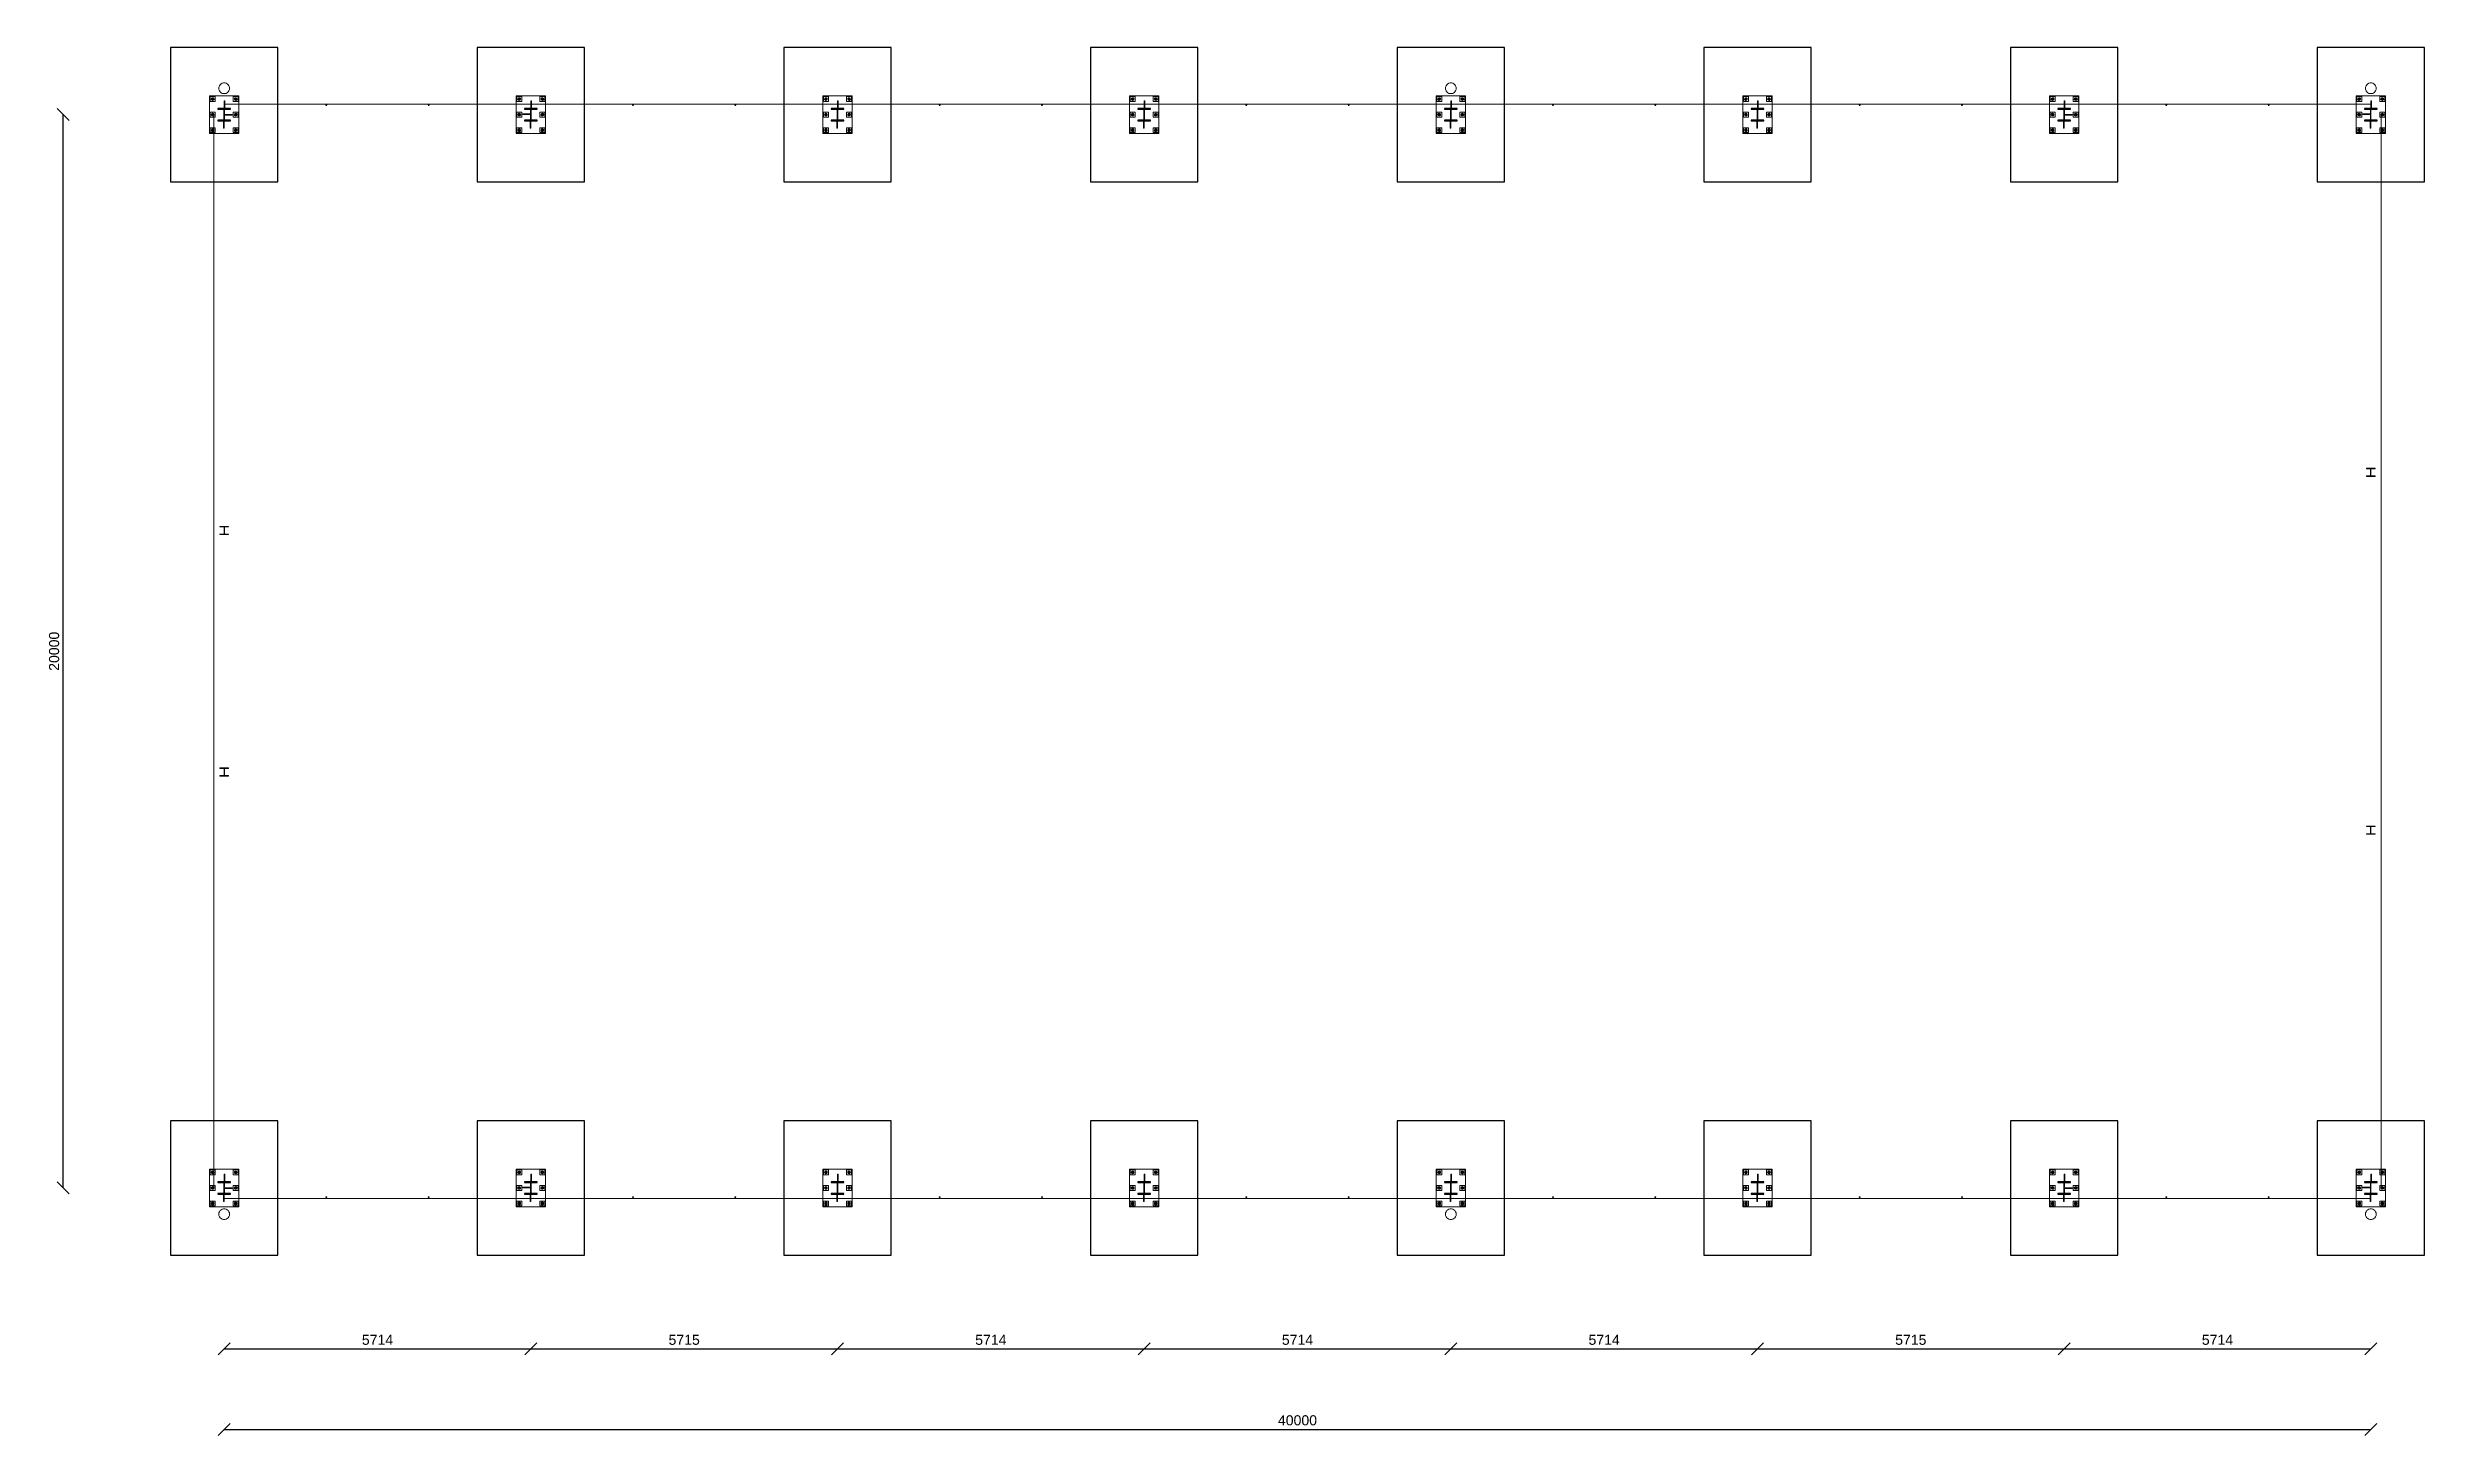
# Model space of a CAD drawing. Header units: millimetres. Extents: x 3055 to 287500, y 1145 to 27007.
# Drawn here: x 131208 to 175500, y 1145 to 27007 of the extents above; entities that cross this region are included whole.
import ezdxf

# ---------------------------------------------------------------- set-up
doc = ezdxf.new("R2010")
doc.units = ezdxf.units.MM
for name, color, linetype, lineweight in [('ANOT-COTA', 7, 'Continuous', 13), ('EST-CHAPA', 2, 'Continuous', 18), ('EST-FIXADOR', 8, 'Continuous', 13), ('EST-PILAR', 1, 'Continuous', 25), ('EST-SECUNDARIO', 3, 'Continuous', 18), ('FEC-FECHAMENTO', 9, 'Continuous', 13), ('FUN-BLOCO', 6, 'Continuous', 25)]:
    doc.layers.add(name, color=color, linetype=linetype, lineweight=lineweight)
doc.styles.add('TEXTO', font='arial.ttf')
doc.dimstyles.new('COTA-1-75', dxfattribs={"dimscale": 75, "dimtxt": 2.5, "dimasz": 2, "dimexe": 1.5, "dimexo": 1.5, "dimgap": 1, "dimtad": 1, "dimdec": 0, "dimtxsty": 'TEXTO', "dimtsz": 1.5, "dimcen": 2.5, "dimclrd": 256, "dimclre": 256, "dimclrt": 256, "dimazin": 3, "dimtfac": 1, "dimtmove": 0, "dimatfit": 3, "dimarcsym": 0})

msp = doc.modelspace()

# ---------------------------------------------------------------- dimensions: what is measured, and where the dimension line sits
at = {"layer": 'ANOT-COTA'}
msp.add_linear_dim(base=(131500, 5757.5), p1=(131500, 5757.5), p2=(131500, 25757.5), angle=90, dimstyle='COTA-1-75', dxfattribs=at).render()
for base, p1, p2 in [((134500, 2757.5), (134500, 2757.5), (140214, 2757.5)), ((140214, 2757.5), (140214, 2757.5), (145929, 2757.5)), ((145929, 2757.5), (145929, 2757.5), (151643, 2757.5)), ((151643, 2757.5), (151643, 2757.5), (157357, 2757.5)), ((157357, 2757.5), (157357, 2757.5), (163071, 2757.5)), ((163071, 2757.5), (163071, 2757.5), (168786, 2757.5)), ((168786, 2757.5), (168786, 2757.5), (174500, 2757.5)), ((134500, 1257.5), (134500, 1257.5), (174500, 1257.5))]:
    msp.add_linear_dim(base=base, p1=p1, p2=p2, dimstyle='COTA-1-75', dxfattribs=at).render()

# ---------------------------------------------------------------- linework, layer by layer
at = {"layer": 'EST-CHAPA'}
for p, q in [((134225, 26107.5), (134225, 25407.5)), ((134775, 26107.5), (134225, 26107.5)), ((134500, 26012.5), (134500, 25872.5)), ((134500, 26012.5), (134512, 26012.5)), ((134650, 25757.5), (134503.7, 25757.5)), ((134650, 25745.5), (134503.7, 25745.5)), ((134512, 26012.5), (134512, 25952.5)), ((134512, 25951.8), (134512, 25872.5)), ((134650, 25757.5), (134650, 25745.5)), ((134775, 25952.5), (134775, 26107.5)), ((134775, 25407.5), (134775, 25951.8)), ((139939.3, 26107.5), (139939.3, 25952.5)), ((140489.3, 26107.5), (139939.3, 26107.5)), ((139939.3, 25951.8), (139939.3, 25407.5)), ((140064.3, 25769.5), (140210.5, 25769.5)), ((140064.3, 25757.5), (140064.3, 25769.5)), ((140064.3, 25757.5), (140210.5, 25757.5)), ((140214.3, 26012.5), (140214.3, 25872.5)), ((140214.3, 26012.5), (140226.3, 26012.5)), ((140226.3, 26012.5), (140226.3, 25952.5)), ((140226.3, 25951.8), (140226.3, 25872.5)), ((140489.3, 25952.5), (140489.3, 26107.5)), ((140489.3, 25407.5), (140489.3, 25951.8)), ((145653.6, 26107.5), (145653.6, 25952.5)), ((146203.6, 26107.5), (145653.6, 26107.5)), ((145653.6, 25951.8), (145653.6, 25407.5)), ((145928.6, 26012.5), (145928.6, 25952.5)), ((145928.6, 26012.5), (145940.6, 26012.5)), ((145928.6, 25951.8), (145928.6, 25872.5)), ((145940.6, 26012.5), (145940.6, 25952.5)), ((145940.6, 25951.8), (145940.6, 25872.5)), ((146203.6, 25952.5), (146203.6, 26107.5)), ((146203.6, 25407.5), (146203.6, 25951.8)), ((151367.9, 26107.5), (151367.9, 25952.5)), ((151917.9, 26107.5), (151367.9, 26107.5)), ((151367.9, 25951.8), (151367.9, 25407.5)), ((151642.9, 26012.5), (151642.9, 25952.5)), ((151642.9, 26012.5), (151654.9, 26012.5)), ((151642.9, 25951.8), (151642.9, 25872.5)), ((151654.9, 26012.5), (151654.9, 25952.5)), ((151654.9, 25951.8), (151654.9, 25872.5)), ((151917.9, 25952.5), (151917.9, 26107.5)), ((151917.9, 25407.5), (151917.9, 25951.8)), ((157082.1, 26107.5), (157082.1, 25952.5)), ((157632.1, 26107.5), (157082.1, 26107.5)), ((157082.1, 25951.8), (157082.1, 25407.5)), ((157357.1, 26012.5), (157357.1, 25952.5)), ((157357.1, 26012.5), (157369.1, 26012.5)), ((157357.1, 25951.8), (157357.1, 25872.5)), ((157369.1, 26012.5), (157369.1, 25952.5)), ((157369.1, 25951.8), (157369.1, 25872.5)), ((157632.1, 25952.5), (157632.1, 26107.5)), ((157632.1, 25407.5), (157632.1, 25951.8)), ((162796.4, 26107.5), (162796.4, 25952.5)), ((163346.4, 26107.5), (162796.4, 26107.5)), ((162796.4, 25951.8), (162796.4, 25407.5)), ((163071.4, 26012.5), (163071.4, 25952.5)), ((163071.4, 26012.5), (163083.4, 26012.5)), ((163071.4, 25951.8), (163071.4, 25872.5)), ((163083.4, 26012.5), (163083.4, 25952.5)), ((163083.4, 25951.8), (163083.4, 25872.5)), ((163346.4, 25952.5), (163346.4, 26107.5)), ((163346.4, 25407.5), (163346.4, 25951.8)), ((168510.7, 26107.5), (168510.7, 25952.5)), ((169060.7, 26107.5), (168510.7, 26107.5)), ((168510.7, 25951.8), (168510.7, 25407.5)), ((168785.7, 26012.5), (168785.7, 25872.5)), ((168785.7, 26012.5), (168797.7, 26012.5)), ((168935.7, 25757.5), (168789.5, 25757.5)), ((168935.7, 25745.5), (168789.5, 25745.5)), ((168797.7, 26012.5), (168797.7, 25952.5)), ((168797.7, 25951.8), (168797.7, 25872.5)), ((168935.7, 25757.5), (168935.7, 25745.5)), ((169060.7, 25952.5), (169060.7, 26107.5)), ((169060.7, 25407.5), (169060.7, 25951.8)), ((174225, 26107.5), (174225, 25952.5)), ((174775, 26107.5), (174225, 26107.5)), ((174225, 25951.8), (174225, 25407.5)), ((174350, 25769.5), (174496.2, 25769.5)), ((174350, 25757.5), (174350, 25769.5)), ((174350, 25757.5), (174496.2, 25757.5)), ((174500, 26012.5), (174500, 25872.5)), ((174500, 26012.5), (174512, 26012.5)), ((174512, 26012.5), (174512, 25872.5)), ((174775, 25407.5), (174775, 26107.5)), ((134225, 25407.5), (134305, 25407.5)), ((134305.6, 25407.5), (134775, 25407.5)), ((134488, 25502.5), (134488, 25642.5)), ((134500, 25502.5), (134488, 25502.5)), ((134500, 25502.5), (134500, 25642.5)), ((139939.3, 25407.5), (140489.3, 25407.5)), ((140202.3, 25502.5), (140202.3, 25642.5)), ((140214.3, 25502.5), (140202.3, 25502.5)), ((140214.3, 25502.5), (140214.3, 25642.5)), ((145653.6, 25407.5), (146203.6, 25407.5)), ((145916.6, 25502.5), (145916.6, 25642.5)), ((145928.6, 25502.5), (145916.6, 25502.5)), ((145928.6, 25502.5), (145928.6, 25642.5)), ((151367.9, 25407.5), (151917.9, 25407.5)), ((151630.9, 25502.5), (151630.9, 25642.5)), ((151642.9, 25502.5), (151630.9, 25502.5)), ((151642.9, 25502.5), (151642.9, 25642.5)), ((157082.1, 25407.5), (157632.1, 25407.5)), ((157345.1, 25502.5), (157345.1, 25642.5)), ((157357.1, 25502.5), (157345.1, 25502.5)), ((157357.1, 25502.5), (157357.1, 25642.5)), ((162796.4, 25407.5), (163346.4, 25407.5)), ((163059.4, 25502.5), (163059.4, 25642.5)), ((163071.4, 25502.5), (163059.4, 25502.5)), ((163071.4, 25502.5), (163071.4, 25642.5)), ((168510.7, 25407.5), (169060.7, 25407.5)), ((168773.7, 25502.5), (168773.7, 25642.5)), ((168785.7, 25502.5), (168773.7, 25502.5)), ((168785.7, 25502.5), (168785.7, 25642.5)), ((174225, 25407.5), (174695, 25407.5)), ((174488, 25502.5), (174488, 25642.5)), ((174500, 25502.5), (174488, 25502.5)), ((174500, 25502.5), (174500, 25642.5)), ((174695.6, 25407.5), (174775, 25407.5)), ((134225, 6107.5), (134225, 5407.5)), ((134305, 6107.5), (134225, 6107.5)), ((134775, 6107.5), (134305.6, 6107.5)), ((134500, 6012.5), (134500, 5872.5)), ((134500, 6012.5), (134512, 6012.5)), ((134512, 6012.5), (134512, 5872.5)), ((134775, 5562.5), (134775, 6107.5)), ((139939.3, 6107.5), (139939.3, 5562.5)), ((140489.3, 6107.5), (139939.3, 6107.5)), ((140064.3, 5769.5), (140210.5, 5769.5)), ((140064.3, 5757.5), (140064.3, 5769.5)), ((140214.3, 6012.5), (140214.3, 5872.5)), ((140214.3, 6012.5), (140226.3, 6012.5)), ((140226.3, 6012.5), (140226.3, 5872.5)), ((140489.3, 5562.5), (140489.3, 6107.5)), ((145653.6, 6107.5), (145653.6, 5562.5)), ((146203.6, 6107.5), (145653.6, 6107.5)), ((145928.6, 6012.5), (145928.6, 5872.5)), ((145928.6, 6012.5), (145940.6, 6012.5)), ((145940.6, 6012.5), (145940.6, 5872.5)), ((146203.6, 5562.5), (146203.6, 6107.5)), ((151367.9, 6107.5), (151367.9, 5562.5)), ((151917.9, 6107.5), (151367.9, 6107.5)), ((151642.9, 6012.5), (151642.9, 5872.5)), ((151642.9, 6012.5), (151654.9, 6012.5)), ((151654.9, 6012.5), (151654.9, 5872.5)), ((151917.9, 5562.5), (151917.9, 6107.5)), ((157082.1, 6107.5), (157082.1, 5562.5)), ((157632.1, 6107.5), (157082.1, 6107.5)), ((157357.1, 6012.5), (157357.1, 5872.5)), ((157357.1, 6012.5), (157369.1, 6012.5)), ((157369.1, 6012.5), (157369.1, 5872.5)), ((157632.1, 5562.5), (157632.1, 6107.5)), ((162796.4, 6107.5), (162796.4, 5562.5)), ((163346.4, 6107.5), (162796.4, 6107.5)), ((163071.4, 6012.5), (163071.4, 5872.5)), ((163071.4, 6012.5), (163083.4, 6012.5)), ((163083.4, 6012.5), (163083.4, 5872.5)), ((163346.4, 5562.5), (163346.4, 6107.5)), ((168510.7, 6107.5), (168510.7, 5562.5)), ((169060.7, 6107.5), (168510.7, 6107.5)), ((168785.7, 6012.5), (168785.7, 5872.5)), ((168785.7, 6012.5), (168797.7, 6012.5)), ((168797.7, 6012.5), (168797.7, 5872.5)), ((169060.7, 5562.5), (169060.7, 6107.5)), ((174225, 6107.5), (174225, 5562.5)), ((174695, 6107.5), (174225, 6107.5)), ((174350, 5769.5), (174496.2, 5769.5)), ((174350, 5757.5), (174350, 5769.5)), ((174500, 6012.5), (174500, 5872.5)), ((174500, 6012.5), (174512, 6012.5)), ((174512, 6012.5), (174512, 5872.5)), ((174775, 6107.5), (174695.6, 6107.5)), ((174775, 5407.5), (174775, 6107.5)), ((134225, 5407.5), (134775, 5407.5)), ((134488, 5502.5), (134488, 5642.5)), ((134500, 5502.5), (134488, 5502.5)), ((134500, 5502.5), (134500, 5642.5)), ((134650, 5757.5), (134503.7, 5757.5)), ((134650, 5745.5), (134503.7, 5745.5)), ((134650, 5757.5), (134650, 5745.5)), ((134775, 5407.5), (134775, 5561.8)), ((139939.3, 5561.8), (139939.3, 5407.5)), ((139939.3, 5407.5), (140489.3, 5407.5)), ((140064.3, 5757.5), (140210.5, 5757.5)), ((140202.3, 5562.5), (140202.3, 5642.5)), ((140202.3, 5502.5), (140202.3, 5561.8)), ((140214.3, 5502.5), (140202.3, 5502.5)), ((140214.3, 5502.5), (140214.3, 5642.5)), ((140489.3, 5407.5), (140489.3, 5561.8)), ((145653.6, 5561.8), (145653.6, 5407.5)), ((145653.6, 5407.5), (146203.6, 5407.5)), ((145916.6, 5562.5), (145916.6, 5642.5)), ((145916.6, 5502.5), (145916.6, 5561.8)), ((145928.6, 5502.5), (145916.6, 5502.5)), ((145928.6, 5562.5), (145928.6, 5642.5)), ((145928.6, 5502.5), (145928.6, 5561.8)), ((146203.6, 5407.5), (146203.6, 5561.8)), ((151367.9, 5561.8), (151367.9, 5407.5)), ((151367.9, 5407.5), (151917.9, 5407.5)), ((151630.9, 5562.5), (151630.9, 5642.5)), ((151630.9, 5502.5), (151630.9, 5561.8)), ((151642.9, 5502.5), (151630.9, 5502.5)), ((151642.9, 5562.5), (151642.9, 5642.5)), ((151642.9, 5502.5), (151642.9, 5561.8)), ((151917.9, 5407.5), (151917.9, 5561.8)), ((157082.1, 5561.8), (157082.1, 5407.5)), ((157082.1, 5407.5), (157632.1, 5407.5)), ((157345.1, 5562.5), (157345.1, 5642.5)), ((157345.1, 5502.5), (157345.1, 5561.8)), ((157357.1, 5502.5), (157345.1, 5502.5)), ((157357.1, 5562.5), (157357.1, 5642.5)), ((157357.1, 5502.5), (157357.1, 5561.8)), ((157632.1, 5407.5), (157632.1, 5561.8)), ((162796.4, 5561.8), (162796.4, 5407.5)), ((162796.4, 5407.5), (163346.4, 5407.5)), ((163059.4, 5562.5), (163059.4, 5642.5)), ((163059.4, 5502.5), (163059.4, 5561.8)), ((163071.4, 5502.5), (163059.4, 5502.5)), ((163071.4, 5562.5), (163071.4, 5642.5)), ((163071.4, 5502.5), (163071.4, 5561.8)), ((163346.4, 5407.5), (163346.4, 5561.8)), ((168510.7, 5561.8), (168510.7, 5407.5)), ((168510.7, 5407.5), (169060.7, 5407.5)), ((168773.7, 5562.5), (168773.7, 5642.5)), ((168773.7, 5502.5), (168773.7, 5561.8)), ((168785.7, 5502.5), (168773.7, 5502.5)), ((168785.7, 5502.5), (168785.7, 5642.5)), ((168935.7, 5757.5), (168789.5, 5757.5)), ((168935.7, 5745.5), (168789.5, 5745.5)), ((168935.7, 5757.5), (168935.7, 5745.5)), ((169060.7, 5407.5), (169060.7, 5561.8)), ((174225, 5561.8), (174225, 5407.5)), ((174225, 5407.5), (174775, 5407.5)), ((174350, 5757.5), (174496.2, 5757.5)), ((174488, 5562.5), (174488, 5642.5)), ((174488, 5502.5), (174488, 5561.8)), ((174500, 5502.5), (174488, 5502.5)), ((174500, 5502.5), (174500, 5642.5))]:
    msp.add_line(p, q, dxfattribs=at)
at = {"layer": 'EST-FIXADOR'}
for p, q in [((134240, 26092.5), (134240, 26002.5)), ((134330, 26092.5), (134240, 26092.5)), ((134240, 26002.5), (134330, 26002.5)), ((134240, 25802.5), (134240, 25712.5)), ((134330, 25802.5), (134240, 25802.5)), ((134240, 25712.5), (134305, 25712.5)), ((134261.7, 26057.1), (134259.7, 26047.5)), ((134259.7, 26047.5), (134261.7, 26037.8)), ((134261.7, 25767.1), (134259.7, 25757.5)), ((134259.7, 25757.5), (134261.7, 25747.8)), ((134267.1, 26065.3), (134261.7, 26057.1)), ((134261.7, 26037.8), (134267.1, 26029.6)), ((134267.1, 25775.3), (134261.7, 25767.1)), ((134261.7, 25747.8), (134267.1, 25739.6)), ((134275.3, 26070.8), (134267.1, 26065.3)), ((134267.1, 26029.6), (134275.3, 26024.1)), ((134275.3, 25780.8), (134267.1, 25775.3)), ((134267.1, 25739.6), (134275.3, 25734.1)), ((134276.2, 26056.3), (134272.5, 26047.5)), ((134272.5, 26047.5), (134276.2, 26038.6)), ((134276.2, 25766.3), (134272.5, 25757.5)), ((134272.5, 25757.5), (134276.2, 25748.6)), ((134285, 26072.7), (134275.3, 26070.8)), ((134275.3, 26024.1), (134285, 26022.2)), ((134285, 25782.7), (134275.3, 25780.8)), ((134275.3, 25734.1), (134285, 25732.2)), ((134285, 26060), (134276.2, 26056.3)), ((134276.2, 26038.6), (134285, 26035)), ((134285, 25770), (134276.2, 25766.3)), ((134276.2, 25748.6), (134285, 25745)), ((134294.7, 26070.8), (134285, 26072.7)), ((134293.8, 26056.3), (134285, 26060)), ((134285, 26035), (134293.8, 26038.6)), ((134285, 26022.2), (134294.7, 26024.1)), ((134294.7, 25780.8), (134285, 25782.7)), ((134293.8, 25766.3), (134285, 25770)), ((134285, 25745), (134293.8, 25748.6)), ((134285, 25732.2), (134294.7, 25734.1)), ((134297.5, 26047.5), (134293.8, 26056.3)), ((134293.8, 26038.6), (134297.5, 26047.5)), ((134297.5, 25757.5), (134293.8, 25766.3)), ((134293.8, 25748.6), (134297.5, 25757.5)), ((134302.9, 26065.3), (134294.7, 26070.8)), ((134294.7, 26024.1), (134302.9, 26029.6)), ((134302.9, 25775.3), (134294.7, 25780.8)), ((134294.7, 25734.1), (134302.9, 25739.6)), ((134308.3, 26057.1), (134302.9, 26065.3)), ((134302.9, 26029.6), (134308.3, 26037.8)), ((134308.3, 25767.1), (134302.9, 25775.3)), ((134302.9, 25739.6), (134305, 25742.8)), ((134305.6, 25743.8), (134308.3, 25747.8)), ((134305.6, 25712.5), (134330, 25712.5)), ((134310.2, 26047.5), (134308.3, 26057.1)), ((134308.3, 26037.8), (134310.2, 26047.5)), ((134310.2, 25757.5), (134308.3, 25767.1)), ((134308.3, 25747.8), (134310.2, 25757.5)), ((134330, 26002.5), (134330, 26092.5)), ((134330, 25712.5), (134330, 25802.5)), ((134670, 26092.5), (134670, 26002.5)), ((134760, 26092.5), (134670, 26092.5)), ((134670, 26002.5), (134760, 26002.5)), ((134670, 25802.5), (134670, 25712.5)), ((134760, 25802.5), (134670, 25802.5)), ((134670, 25712.5), (134760, 25712.5)), ((134691.7, 26057.1), (134689.7, 26047.5)), ((134689.7, 26047.5), (134691.7, 26037.8)), ((134691.7, 25767.1), (134689.7, 25757.5)), ((134689.7, 25757.5), (134691.7, 25747.8)), ((134697.1, 26065.3), (134691.7, 26057.1)), ((134691.7, 26037.8), (134697.1, 26029.6)), ((134697.1, 25775.3), (134691.7, 25767.1)), ((134691.7, 25747.8), (134697.1, 25739.6)), ((134705.3, 26070.8), (134697.1, 26065.3)), ((134697.1, 26029.6), (134705.3, 26024.1)), ((134705.3, 25780.8), (134697.1, 25775.3)), ((134697.1, 25739.6), (134705.3, 25734.1)), ((134706.2, 26056.3), (134702.5, 26047.5)), ((134702.5, 26047.5), (134706.2, 26038.6)), ((134706.2, 25766.3), (134702.5, 25757.5)), ((134702.5, 25757.5), (134706.2, 25748.6)), ((134715, 26072.7), (134705.3, 26070.8)), ((134705.3, 26024.1), (134715, 26022.2)), ((134715, 25782.7), (134705.3, 25780.8)), ((134705.3, 25734.1), (134715, 25732.2)), ((134715, 26060), (134706.2, 26056.3)), ((134706.2, 26038.6), (134715, 26035)), ((134715, 25770), (134706.2, 25766.3)), ((134706.2, 25748.6), (134715, 25745)), ((134724.7, 26070.8), (134715, 26072.7)), ((134723.8, 26056.3), (134715, 26060)), ((134715, 26035), (134723.8, 26038.6)), ((134715, 26022.2), (134724.7, 26024.1)), ((134724.7, 25780.8), (134715, 25782.7)), ((134723.8, 25766.3), (134715, 25770)), ((134715, 25745), (134723.8, 25748.6)), ((134715, 25732.2), (134724.7, 25734.1)), ((134727.5, 26047.5), (134723.8, 26056.3)), ((134723.8, 26038.6), (134727.5, 26047.5)), ((134727.5, 25757.5), (134723.8, 25766.3)), ((134723.8, 25748.6), (134727.5, 25757.5)), ((134732.9, 26065.3), (134724.7, 26070.8)), ((134724.7, 26024.1), (134732.9, 26029.6)), ((134732.9, 25775.3), (134724.7, 25780.8)), ((134724.7, 25734.1), (134732.9, 25739.6)), ((134738.3, 26057.1), (134732.9, 26065.3)), ((134732.9, 26029.6), (134738.3, 26037.8)), ((134738.3, 25767.1), (134732.9, 25775.3)), ((134732.9, 25739.6), (134738.3, 25747.8)), ((134740.2, 26047.5), (134738.3, 26057.1)), ((134738.3, 26037.8), (134740.2, 26047.5)), ((134740.2, 25757.5), (134738.3, 25767.1)), ((134738.3, 25747.8), (134740.2, 25757.5)), ((134760, 26002.5), (134760, 26092.5)), ((134760, 25712.5), (134760, 25802.5)), ((139954.3, 26092.5), (139954.3, 26002.5)), ((140044.3, 26092.5), (139954.3, 26092.5)), ((139954.3, 26002.5), (140044.3, 26002.5)), ((139954.3, 25802.5), (139954.3, 25712.5)), ((140044.3, 25802.5), (139954.3, 25802.5)), ((139954.3, 25712.5), (140044.3, 25712.5)), ((139976, 26057.1), (139974, 26047.5)), ((139974, 26047.5), (139976, 26037.8)), ((139976, 25767.1), (139974, 25757.5)), ((139974, 25757.5), (139976, 25747.8)), ((139981.4, 26065.3), (139976, 26057.1)), ((139976, 26037.8), (139981.4, 26029.6)), ((139981.4, 25775.3), (139976, 25767.1)), ((139976, 25747.8), (139981.4, 25739.6)), ((139989.6, 26070.8), (139981.4, 26065.3)), ((139981.4, 26029.6), (139989.6, 26024.1)), ((139989.6, 25780.8), (139981.4, 25775.3)), ((139981.4, 25739.6), (139989.6, 25734.1)), ((139990.4, 26056.3), (139986.8, 26047.5)), ((139986.8, 26047.5), (139990.4, 26038.6)), ((139990.4, 25766.3), (139986.8, 25757.5)), ((139986.8, 25757.5), (139990.4, 25748.6)), ((139999.3, 26072.7), (139989.6, 26070.8)), ((139989.6, 26024.1), (139999.3, 26022.2)), ((139999.3, 25782.7), (139989.6, 25780.8)), ((139989.6, 25734.1), (139999.3, 25732.2)), ((139999.3, 26060), (139990.4, 26056.3)), ((139990.4, 26038.6), (139999.3, 26035)), ((139999.3, 25770), (139990.4, 25766.3)), ((139990.4, 25748.6), (139999.3, 25745)), ((140008.9, 26070.8), (139999.3, 26072.7)), ((140008.1, 26056.3), (139999.3, 26060)), ((139999.3, 26035), (140008.1, 26038.6)), ((139999.3, 26022.2), (140008.9, 26024.1)), ((140008.9, 25780.8), (139999.3, 25782.7)), ((140008.1, 25766.3), (139999.3, 25770)), ((139999.3, 25745), (140008.1, 25748.6)), ((139999.3, 25732.2), (140008.9, 25734.1)), ((140011.8, 26047.5), (140008.1, 26056.3)), ((140008.1, 26038.6), (140011.8, 26047.5)), ((140011.8, 25757.5), (140008.1, 25766.3)), ((140008.1, 25748.6), (140011.8, 25757.5)), ((140017.1, 26065.3), (140008.9, 26070.8)), ((140008.9, 26024.1), (140017.1, 26029.6)), ((140017.1, 25775.3), (140008.9, 25780.8)), ((140008.9, 25734.1), (140017.1, 25739.6)), ((140022.6, 26057.1), (140017.1, 26065.3)), ((140017.1, 26029.6), (140022.6, 26037.8)), ((140022.6, 25767.1), (140017.1, 25775.3)), ((140017.1, 25739.6), (140022.6, 25747.8)), ((140024.5, 26047.5), (140022.6, 26057.1)), ((140022.6, 26037.8), (140024.5, 26047.5)), ((140024.5, 25757.5), (140022.6, 25767.1)), ((140022.6, 25747.8), (140024.5, 25757.5)), ((140044.3, 26002.5), (140044.3, 26092.5)), ((140044.3, 25712.5), (140044.3, 25802.5)), ((140384.3, 26092.5), (140384.3, 26002.5)), ((140474.3, 26092.5), (140384.3, 26092.5)), ((140384.3, 26002.5), (140474.3, 26002.5)), ((140384.3, 25802.5), (140384.3, 25712.5)), ((140474.3, 25802.5), (140384.3, 25802.5)), ((140384.3, 25712.5), (140474.3, 25712.5)), ((140406, 26057.1), (140404, 26047.5)), ((140404, 26047.5), (140406, 26037.8)), ((140406, 25767.1), (140404, 25757.5)), ((140404, 25757.5), (140406, 25747.8)), ((140411.4, 26065.3), (140406, 26057.1)), ((140406, 26037.8), (140411.4, 26029.6)), ((140411.4, 25775.3), (140406, 25767.1)), ((140406, 25747.8), (140411.4, 25739.6)), ((140419.6, 26070.8), (140411.4, 26065.3)), ((140411.4, 26029.6), (140419.6, 26024.1)), ((140419.6, 25780.8), (140411.4, 25775.3)), ((140411.4, 25739.6), (140419.6, 25734.1)), ((140420.4, 26056.3), (140416.8, 26047.5)), ((140416.8, 26047.5), (140420.4, 26038.6)), ((140420.4, 25766.3), (140416.8, 25757.5)), ((140416.8, 25757.5), (140420.4, 25748.6)), ((140429.3, 26072.7), (140419.6, 26070.8)), ((140419.6, 26024.1), (140429.3, 26022.2)), ((140429.3, 25782.7), (140419.6, 25780.8)), ((140419.6, 25734.1), (140429.3, 25732.2)), ((140429.3, 26060), (140420.4, 26056.3)), ((140420.4, 26038.6), (140429.3, 26035)), ((140429.3, 25770), (140420.4, 25766.3)), ((140420.4, 25748.6), (140429.3, 25745)), ((140438.9, 26070.8), (140429.3, 26072.7)), ((140438.1, 26056.3), (140429.3, 26060)), ((140429.3, 26035), (140438.1, 26038.6)), ((140429.3, 26022.2), (140438.9, 26024.1)), ((140438.9, 25780.8), (140429.3, 25782.7)), ((140438.1, 25766.3), (140429.3, 25770)), ((140429.3, 25745), (140438.1, 25748.6)), ((140429.3, 25732.2), (140438.9, 25734.1)), ((140441.8, 26047.5), (140438.1, 26056.3)), ((140438.1, 26038.6), (140441.8, 26047.5)), ((140441.8, 25757.5), (140438.1, 25766.3)), ((140438.1, 25748.6), (140441.8, 25757.5)), ((140447.1, 26065.3), (140438.9, 26070.8)), ((140438.9, 26024.1), (140447.1, 26029.6)), ((140447.1, 25775.3), (140438.9, 25780.8)), ((140438.9, 25734.1), (140447.1, 25739.6)), ((140452.6, 26057.1), (140447.1, 26065.3)), ((140447.1, 26029.6), (140452.6, 26037.8)), ((140452.6, 25767.1), (140447.1, 25775.3)), ((140447.1, 25739.6), (140452.6, 25747.8)), ((140454.5, 26047.5), (140452.6, 26057.1)), ((140452.6, 26037.8), (140454.5, 26047.5)), ((140454.5, 25757.5), (140452.6, 25767.1)), ((140452.6, 25747.8), (140454.5, 25757.5)), ((140474.3, 26002.5), (140474.3, 26092.5)), ((140474.3, 25712.5), (140474.3, 25802.5)), ((145668.6, 26092.5), (145668.6, 26002.5)), ((145758.6, 26092.5), (145668.6, 26092.5)), ((145668.6, 26002.5), (145758.6, 26002.5)), ((145668.6, 25802.5), (145668.6, 25712.5)), ((145758.6, 25802.5), (145668.6, 25802.5)), ((145668.6, 25712.5), (145758.6, 25712.5)), ((145690.2, 26057.1), (145688.3, 26047.5)), ((145688.3, 26047.5), (145690.2, 26037.8)), ((145690.2, 25767.1), (145688.3, 25757.5)), ((145688.3, 25757.5), (145690.2, 25747.8)), ((145695.7, 26065.3), (145690.2, 26057.1)), ((145690.2, 26037.8), (145695.7, 26029.6)), ((145695.7, 25775.3), (145690.2, 25767.1)), ((145690.2, 25747.8), (145695.7, 25739.6)), ((145703.9, 26070.8), (145695.7, 26065.3)), ((145695.7, 26029.6), (145703.9, 26024.1)), ((145703.9, 25780.8), (145695.7, 25775.3)), ((145695.7, 25739.6), (145703.9, 25734.1)), ((145704.7, 26056.3), (145701.1, 26047.5)), ((145701.1, 26047.5), (145704.7, 26038.6)), ((145704.7, 25766.3), (145701.1, 25757.5)), ((145701.1, 25757.5), (145704.7, 25748.6)), ((145713.6, 26072.7), (145703.9, 26070.8)), ((145703.9, 26024.1), (145713.6, 26022.2)), ((145713.6, 25782.7), (145703.9, 25780.8)), ((145703.9, 25734.1), (145713.6, 25732.2)), ((145713.6, 26060), (145704.7, 26056.3)), ((145704.7, 26038.6), (145713.6, 26035)), ((145713.6, 25770), (145704.7, 25766.3)), ((145704.7, 25748.6), (145713.6, 25745)), ((145723.2, 26070.8), (145713.6, 26072.7)), ((145722.4, 26056.3), (145713.6, 26060)), ((145713.6, 26035), (145722.4, 26038.6)), ((145713.6, 26022.2), (145723.2, 26024.1)), ((145723.2, 25780.8), (145713.6, 25782.7)), ((145722.4, 25766.3), (145713.6, 25770)), ((145713.6, 25745), (145722.4, 25748.6)), ((145713.6, 25732.2), (145723.2, 25734.1)), ((145726.1, 26047.5), (145722.4, 26056.3)), ((145722.4, 26038.6), (145726.1, 26047.5)), ((145726.1, 25757.5), (145722.4, 25766.3)), ((145722.4, 25748.6), (145726.1, 25757.5)), ((145731.4, 26065.3), (145723.2, 26070.8)), ((145723.2, 26024.1), (145731.4, 26029.6)), ((145731.4, 25775.3), (145723.2, 25780.8)), ((145723.2, 25734.1), (145731.4, 25739.6)), ((145736.9, 26057.1), (145731.4, 26065.3)), ((145731.4, 26029.6), (145736.9, 26037.8)), ((145736.9, 25767.1), (145731.4, 25775.3)), ((145731.4, 25739.6), (145736.9, 25747.8)), ((145738.8, 26047.5), (145736.9, 26057.1)), ((145736.9, 26037.8), (145738.8, 26047.5)), ((145738.8, 25757.5), (145736.9, 25767.1)), ((145736.9, 25747.8), (145738.8, 25757.5)), ((145758.6, 26002.5), (145758.6, 26092.5)), ((145758.6, 25712.5), (145758.6, 25802.5)), ((146098.6, 26092.5), (146098.6, 26002.5)), ((146188.6, 26092.5), (146098.6, 26092.5)), ((146098.6, 26002.5), (146188.6, 26002.5)), ((146098.6, 25802.5), (146098.6, 25712.5)), ((146188.6, 25802.5), (146098.6, 25802.5)), ((146098.6, 25712.5), (146188.6, 25712.5)), ((146120.2, 26057.1), (146118.3, 26047.5)), ((146118.3, 26047.5), (146120.2, 26037.8)), ((146120.2, 25767.1), (146118.3, 25757.5)), ((146118.3, 25757.5), (146120.2, 25747.8)), ((146125.7, 26065.3), (146120.2, 26057.1)), ((146120.2, 26037.8), (146125.7, 26029.6)), ((146125.7, 25775.3), (146120.2, 25767.1)), ((146120.2, 25747.8), (146125.7, 25739.6)), ((146133.9, 26070.8), (146125.7, 26065.3)), ((146125.7, 26029.6), (146133.9, 26024.1)), ((146133.9, 25780.8), (146125.7, 25775.3)), ((146125.7, 25739.6), (146133.9, 25734.1)), ((146134.7, 26056.3), (146131.1, 26047.5)), ((146131.1, 26047.5), (146134.7, 26038.6)), ((146134.7, 25766.3), (146131.1, 25757.5)), ((146131.1, 25757.5), (146134.7, 25748.6)), ((146143.6, 26072.7), (146133.9, 26070.8)), ((146133.9, 26024.1), (146143.6, 26022.2)), ((146143.6, 25782.7), (146133.9, 25780.8)), ((146133.9, 25734.1), (146143.6, 25732.2)), ((146143.6, 26060), (146134.7, 26056.3)), ((146134.7, 26038.6), (146143.6, 26035)), ((146143.6, 25770), (146134.7, 25766.3)), ((146134.7, 25748.6), (146143.6, 25745)), ((146153.2, 26070.8), (146143.6, 26072.7)), ((146152.4, 26056.3), (146143.6, 26060)), ((146143.6, 26035), (146152.4, 26038.6)), ((146143.6, 26022.2), (146153.2, 26024.1)), ((146153.2, 25780.8), (146143.6, 25782.7)), ((146152.4, 25766.3), (146143.6, 25770)), ((146143.6, 25745), (146152.4, 25748.6)), ((146143.6, 25732.2), (146153.2, 25734.1)), ((146156.1, 26047.5), (146152.4, 26056.3)), ((146152.4, 26038.6), (146156.1, 26047.5)), ((146156.1, 25757.5), (146152.4, 25766.3)), ((146152.4, 25748.6), (146156.1, 25757.5)), ((146161.4, 26065.3), (146153.2, 26070.8)), ((146153.2, 26024.1), (146161.4, 26029.6)), ((146161.4, 25775.3), (146153.2, 25780.8)), ((146153.2, 25734.1), (146161.4, 25739.6)), ((146166.9, 26057.1), (146161.4, 26065.3)), ((146161.4, 26029.6), (146166.9, 26037.8)), ((146166.9, 25767.1), (146161.4, 25775.3)), ((146161.4, 25739.6), (146166.9, 25747.8)), ((146168.8, 26047.5), (146166.9, 26057.1)), ((146166.9, 26037.8), (146168.8, 26047.5)), ((146168.8, 25757.5), (146166.9, 25767.1)), ((146166.9, 25747.8), (146168.8, 25757.5)), ((146188.6, 26002.5), (146188.6, 26092.5)), ((146188.6, 25712.5), (146188.6, 25802.5)), ((151382.9, 26092.5), (151382.9, 26002.5)), ((151472.9, 26092.5), (151382.9, 26092.5)), ((151382.9, 26002.5), (151472.9, 26002.5)), ((151382.9, 25802.5), (151382.9, 25712.5)), ((151472.9, 25802.5), (151382.9, 25802.5)), ((151382.9, 25712.5), (151472.9, 25712.5)), ((151404.5, 26057.1), (151402.6, 26047.5)), ((151402.6, 26047.5), (151404.5, 26037.8)), ((151404.5, 25767.1), (151402.6, 25757.5)), ((151402.6, 25757.5), (151404.5, 25747.8)), ((151410, 26065.3), (151404.5, 26057.1)), ((151404.5, 26037.8), (151410, 26029.6)), ((151410, 25775.3), (151404.5, 25767.1)), ((151404.5, 25747.8), (151410, 25739.6)), ((151418.2, 26070.8), (151410, 26065.3)), ((151410, 26029.6), (151418.2, 26024.1)), ((151418.2, 25780.8), (151410, 25775.3)), ((151410, 25739.6), (151418.2, 25734.1)), ((151419, 26056.3), (151415.4, 26047.5)), ((151415.4, 26047.5), (151419, 26038.6)), ((151419, 25766.3), (151415.4, 25757.5)), ((151415.4, 25757.5), (151419, 25748.6)), ((151427.9, 26072.7), (151418.2, 26070.8)), ((151418.2, 26024.1), (151427.9, 26022.2)), ((151427.9, 25782.7), (151418.2, 25780.8)), ((151418.2, 25734.1), (151427.9, 25732.2)), ((151427.9, 26060), (151419, 26056.3)), ((151419, 26038.6), (151427.9, 26035)), ((151427.9, 25770), (151419, 25766.3)), ((151419, 25748.6), (151427.9, 25745)), ((151437.5, 26070.8), (151427.9, 26072.7)), ((151436.7, 26056.3), (151427.9, 26060)), ((151427.9, 26035), (151436.7, 26038.6)), ((151427.9, 26022.2), (151437.5, 26024.1)), ((151437.5, 25780.8), (151427.9, 25782.7)), ((151436.7, 25766.3), (151427.9, 25770)), ((151427.9, 25745), (151436.7, 25748.6)), ((151427.9, 25732.2), (151437.5, 25734.1)), ((151440.4, 26047.5), (151436.7, 26056.3)), ((151436.7, 26038.6), (151440.4, 26047.5)), ((151440.4, 25757.5), (151436.7, 25766.3)), ((151436.7, 25748.6), (151440.4, 25757.5)), ((151445.7, 26065.3), (151437.5, 26070.8)), ((151437.5, 26024.1), (151445.7, 26029.6)), ((151445.7, 25775.3), (151437.5, 25780.8)), ((151437.5, 25734.1), (151445.7, 25739.6)), ((151451.2, 26057.1), (151445.7, 26065.3)), ((151445.7, 26029.6), (151451.2, 26037.8)), ((151451.2, 25767.1), (151445.7, 25775.3)), ((151445.7, 25739.6), (151451.2, 25747.8)), ((151453.1, 26047.5), (151451.2, 26057.1)), ((151451.2, 26037.8), (151453.1, 26047.5)), ((151453.1, 25757.5), (151451.2, 25767.1)), ((151451.2, 25747.8), (151453.1, 25757.5)), ((151472.9, 26002.5), (151472.9, 26092.5)), ((151472.9, 25712.5), (151472.9, 25802.5)), ((151812.9, 26092.5), (151812.9, 26002.5)), ((151902.9, 26092.5), (151812.9, 26092.5)), ((151812.9, 26002.5), (151902.9, 26002.5)), ((151812.9, 25802.5), (151812.9, 25712.5)), ((151902.9, 25802.5), (151812.9, 25802.5)), ((151812.9, 25712.5), (151902.9, 25712.5)), ((151834.5, 26057.1), (151832.6, 26047.5)), ((151832.6, 26047.5), (151834.5, 26037.8)), ((151834.5, 25767.1), (151832.6, 25757.5)), ((151832.6, 25757.5), (151834.5, 25747.8)), ((151840, 26065.3), (151834.5, 26057.1)), ((151834.5, 26037.8), (151840, 26029.6)), ((151840, 25775.3), (151834.5, 25767.1)), ((151834.5, 25747.8), (151840, 25739.6)), ((151848.2, 26070.8), (151840, 26065.3)), ((151840, 26029.6), (151848.2, 26024.1)), ((151848.2, 25780.8), (151840, 25775.3)), ((151840, 25739.6), (151848.2, 25734.1)), ((151849, 26056.3), (151845.4, 26047.5)), ((151845.4, 26047.5), (151849, 26038.6)), ((151849, 25766.3), (151845.4, 25757.5)), ((151845.4, 25757.5), (151849, 25748.6)), ((151857.9, 26072.7), (151848.2, 26070.8)), ((151848.2, 26024.1), (151857.9, 26022.2)), ((151857.9, 25782.7), (151848.2, 25780.8)), ((151848.2, 25734.1), (151857.9, 25732.2)), ((151857.9, 26060), (151849, 26056.3)), ((151849, 26038.6), (151857.9, 26035)), ((151857.9, 25770), (151849, 25766.3)), ((151849, 25748.6), (151857.9, 25745)), ((151867.5, 26070.8), (151857.9, 26072.7)), ((151866.7, 26056.3), (151857.9, 26060)), ((151857.9, 26035), (151866.7, 26038.6)), ((151857.9, 26022.2), (151867.5, 26024.1)), ((151867.5, 25780.8), (151857.9, 25782.7)), ((151866.7, 25766.3), (151857.9, 25770)), ((151857.9, 25745), (151866.7, 25748.6)), ((151857.9, 25732.2), (151867.5, 25734.1)), ((151870.4, 26047.5), (151866.7, 26056.3)), ((151866.7, 26038.6), (151870.4, 26047.5)), ((151870.4, 25757.5), (151866.7, 25766.3)), ((151866.7, 25748.6), (151870.4, 25757.5)), ((151875.7, 26065.3), (151867.5, 26070.8)), ((151867.5, 26024.1), (151875.7, 26029.6)), ((151875.7, 25775.3), (151867.5, 25780.8)), ((151867.5, 25734.1), (151875.7, 25739.6)), ((151881.2, 26057.1), (151875.7, 26065.3)), ((151875.7, 26029.6), (151881.2, 26037.8)), ((151881.2, 25767.1), (151875.7, 25775.3)), ((151875.7, 25739.6), (151881.2, 25747.8)), ((151883.1, 26047.5), (151881.2, 26057.1)), ((151881.2, 26037.8), (151883.1, 26047.5)), ((151883.1, 25757.5), (151881.2, 25767.1)), ((151881.2, 25747.8), (151883.1, 25757.5)), ((151902.9, 26002.5), (151902.9, 26092.5)), ((151902.9, 25712.5), (151902.9, 25802.5)), ((157097.1, 26092.5), (157097.1, 26002.5)), ((157187.1, 26092.5), (157097.1, 26092.5)), ((157097.1, 26002.5), (157187.1, 26002.5)), ((157097.1, 25802.5), (157097.1, 25712.5)), ((157187.1, 25802.5), (157097.1, 25802.5)), ((157097.1, 25712.5), (157187.1, 25712.5)), ((157118.8, 26057.1), (157116.9, 26047.5)), ((157116.9, 26047.5), (157118.8, 26037.8)), ((157118.8, 25767.1), (157116.9, 25757.5)), ((157116.9, 25757.5), (157118.8, 25747.8)), ((157124.3, 26065.3), (157118.8, 26057.1)), ((157118.8, 26037.8), (157124.3, 26029.6)), ((157124.3, 25775.3), (157118.8, 25767.1)), ((157118.8, 25747.8), (157124.3, 25739.6)), ((157132.5, 26070.8), (157124.3, 26065.3)), ((157124.3, 26029.6), (157132.5, 26024.1)), ((157132.5, 25780.8), (157124.3, 25775.3)), ((157124.3, 25739.6), (157132.5, 25734.1)), ((157133.3, 26056.3), (157129.6, 26047.5)), ((157129.6, 26047.5), (157133.3, 26038.6)), ((157133.3, 25766.3), (157129.6, 25757.5)), ((157129.6, 25757.5), (157133.3, 25748.6)), ((157142.1, 26072.7), (157132.5, 26070.8)), ((157132.5, 26024.1), (157142.1, 26022.2)), ((157142.1, 25782.7), (157132.5, 25780.8)), ((157132.5, 25734.1), (157142.1, 25732.2)), ((157142.1, 26060), (157133.3, 26056.3)), ((157133.3, 26038.6), (157142.1, 26035)), ((157142.1, 25770), (157133.3, 25766.3)), ((157133.3, 25748.6), (157142.1, 25745)), ((157151.8, 26070.8), (157142.1, 26072.7)), ((157151, 26056.3), (157142.1, 26060)), ((157142.1, 26035), (157151, 26038.6)), ((157142.1, 26022.2), (157151.8, 26024.1)), ((157151.8, 25780.8), (157142.1, 25782.7)), ((157151, 25766.3), (157142.1, 25770)), ((157142.1, 25745), (157151, 25748.6)), ((157142.1, 25732.2), (157151.8, 25734.1)), ((157154.6, 26047.5), (157151, 26056.3)), ((157151, 26038.6), (157154.6, 26047.5)), ((157154.6, 25757.5), (157151, 25766.3)), ((157151, 25748.6), (157154.6, 25757.5)), ((157160, 26065.3), (157151.8, 26070.8)), ((157151.8, 26024.1), (157160, 26029.6)), ((157160, 25775.3), (157151.8, 25780.8)), ((157151.8, 25734.1), (157160, 25739.6)), ((157165.5, 26057.1), (157160, 26065.3)), ((157160, 26029.6), (157165.5, 26037.8)), ((157165.5, 25767.1), (157160, 25775.3)), ((157160, 25739.6), (157165.5, 25747.8)), ((157167.4, 26047.5), (157165.5, 26057.1)), ((157165.5, 26037.8), (157167.4, 26047.5)), ((157167.4, 25757.5), (157165.5, 25767.1)), ((157165.5, 25747.8), (157167.4, 25757.5)), ((157187.1, 26002.5), (157187.1, 26092.5)), ((157187.1, 25712.5), (157187.1, 25802.5)), ((157527.1, 26092.5), (157527.1, 26002.5)), ((157617.1, 26092.5), (157527.1, 26092.5)), ((157527.1, 26002.5), (157617.1, 26002.5)), ((157527.1, 25802.5), (157527.1, 25712.5)), ((157617.1, 25802.5), (157527.1, 25802.5)), ((157527.1, 25712.5), (157617.1, 25712.5)), ((157548.8, 26057.1), (157546.9, 26047.5)), ((157546.9, 26047.5), (157548.8, 26037.8)), ((157548.8, 25767.1), (157546.9, 25757.5)), ((157546.9, 25757.5), (157548.8, 25747.8)), ((157554.3, 26065.3), (157548.8, 26057.1)), ((157548.8, 26037.8), (157554.3, 26029.6)), ((157554.3, 25775.3), (157548.8, 25767.1)), ((157548.8, 25747.8), (157554.3, 25739.6)), ((157562.5, 26070.8), (157554.3, 26065.3)), ((157554.3, 26029.6), (157562.5, 26024.1)), ((157562.5, 25780.8), (157554.3, 25775.3)), ((157554.3, 25739.6), (157562.5, 25734.1)), ((157563.3, 26056.3), (157559.6, 26047.5)), ((157559.6, 26047.5), (157563.3, 26038.6)), ((157563.3, 25766.3), (157559.6, 25757.5)), ((157559.6, 25757.5), (157563.3, 25748.6)), ((157572.1, 26072.7), (157562.5, 26070.8)), ((157562.5, 26024.1), (157572.1, 26022.2)), ((157572.1, 25782.7), (157562.5, 25780.8)), ((157562.5, 25734.1), (157572.1, 25732.2)), ((157572.1, 26060), (157563.3, 26056.3)), ((157563.3, 26038.6), (157572.1, 26035)), ((157572.1, 25770), (157563.3, 25766.3)), ((157563.3, 25748.6), (157572.1, 25745)), ((157581.8, 26070.8), (157572.1, 26072.7)), ((157581, 26056.3), (157572.1, 26060)), ((157572.1, 26035), (157581, 26038.6)), ((157572.1, 26022.2), (157581.8, 26024.1)), ((157581.8, 25780.8), (157572.1, 25782.7)), ((157581, 25766.3), (157572.1, 25770)), ((157572.1, 25745), (157581, 25748.6)), ((157572.1, 25732.2), (157581.8, 25734.1)), ((157584.6, 26047.5), (157581, 26056.3)), ((157581, 26038.6), (157584.6, 26047.5)), ((157584.6, 25757.5), (157581, 25766.3)), ((157581, 25748.6), (157584.6, 25757.5)), ((157590, 26065.3), (157581.8, 26070.8)), ((157581.8, 26024.1), (157590, 26029.6)), ((157590, 25775.3), (157581.8, 25780.8)), ((157581.8, 25734.1), (157590, 25739.6)), ((157595.5, 26057.1), (157590, 26065.3)), ((157590, 26029.6), (157595.5, 26037.8)), ((157595.5, 25767.1), (157590, 25775.3)), ((157590, 25739.6), (157595.5, 25747.8)), ((157597.4, 26047.5), (157595.5, 26057.1)), ((157595.5, 26037.8), (157597.4, 26047.5)), ((157597.4, 25757.5), (157595.5, 25767.1)), ((157595.5, 25747.8), (157597.4, 25757.5)), ((157617.1, 26002.5), (157617.1, 26092.5)), ((157617.1, 25712.5), (157617.1, 25802.5)), ((162811.4, 26092.5), (162811.4, 26002.5)), ((162901.4, 26092.5), (162811.4, 26092.5)), ((162811.4, 26002.5), (162901.4, 26002.5)), ((162811.4, 25802.5), (162811.4, 25712.5)), ((162901.4, 25802.5), (162811.4, 25802.5)), ((162811.4, 25712.5), (162901.4, 25712.5)), ((162833.1, 26057.1), (162831.2, 26047.5)), ((162831.2, 26047.5), (162833.1, 26037.8)), ((162833.1, 25767.1), (162831.2, 25757.5)), ((162831.2, 25757.5), (162833.1, 25747.8)), ((162838.6, 26065.3), (162833.1, 26057.1)), ((162833.1, 26037.8), (162838.6, 26029.6)), ((162838.6, 25775.3), (162833.1, 25767.1)), ((162833.1, 25747.8), (162838.6, 25739.6)), ((162846.8, 26070.8), (162838.6, 26065.3)), ((162838.6, 26029.6), (162846.8, 26024.1)), ((162846.8, 25780.8), (162838.6, 25775.3)), ((162838.6, 25739.6), (162846.8, 25734.1)), ((162847.6, 26056.3), (162843.9, 26047.5)), ((162843.9, 26047.5), (162847.6, 26038.6)), ((162847.6, 25766.3), (162843.9, 25757.5)), ((162843.9, 25757.5), (162847.6, 25748.6)), ((162856.4, 26072.7), (162846.8, 26070.8)), ((162846.8, 26024.1), (162856.4, 26022.2)), ((162856.4, 25782.7), (162846.8, 25780.8)), ((162846.8, 25734.1), (162856.4, 25732.2)), ((162856.4, 26060), (162847.6, 26056.3)), ((162847.6, 26038.6), (162856.4, 26035)), ((162856.4, 25770), (162847.6, 25766.3)), ((162847.6, 25748.6), (162856.4, 25745)), ((162866.1, 26070.8), (162856.4, 26072.7)), ((162865.3, 26056.3), (162856.4, 26060)), ((162856.4, 26035), (162865.3, 26038.6)), ((162856.4, 26022.2), (162866.1, 26024.1)), ((162866.1, 25780.8), (162856.4, 25782.7)), ((162865.3, 25766.3), (162856.4, 25770)), ((162856.4, 25745), (162865.3, 25748.6)), ((162856.4, 25732.2), (162866.1, 25734.1)), ((162868.9, 26047.5), (162865.3, 26056.3)), ((162865.3, 26038.6), (162868.9, 26047.5)), ((162868.9, 25757.5), (162865.3, 25766.3)), ((162865.3, 25748.6), (162868.9, 25757.5)), ((162874.3, 26065.3), (162866.1, 26070.8)), ((162866.1, 26024.1), (162874.3, 26029.6)), ((162874.3, 25775.3), (162866.1, 25780.8)), ((162866.1, 25734.1), (162874.3, 25739.6)), ((162879.8, 26057.1), (162874.3, 26065.3)), ((162874.3, 26029.6), (162879.8, 26037.8)), ((162879.8, 25767.1), (162874.3, 25775.3)), ((162874.3, 25739.6), (162879.8, 25747.8)), ((162881.7, 26047.5), (162879.8, 26057.1)), ((162879.8, 26037.8), (162881.7, 26047.5)), ((162881.7, 25757.5), (162879.8, 25767.1)), ((162879.8, 25747.8), (162881.7, 25757.5)), ((162901.4, 26002.5), (162901.4, 26092.5)), ((162901.4, 25712.5), (162901.4, 25802.5)), ((163241.4, 26092.5), (163241.4, 26002.5)), ((163331.4, 26092.5), (163241.4, 26092.5)), ((163241.4, 26002.5), (163331.4, 26002.5)), ((163241.4, 25802.5), (163241.4, 25712.5)), ((163331.4, 25802.5), (163241.4, 25802.5)), ((163241.4, 25712.5), (163331.4, 25712.5)), ((163263.1, 26057.1), (163261.2, 26047.5)), ((163261.2, 26047.5), (163263.1, 26037.8)), ((163263.1, 25767.1), (163261.2, 25757.5)), ((163261.2, 25757.5), (163263.1, 25747.8)), ((163268.6, 26065.3), (163263.1, 26057.1)), ((163263.1, 26037.8), (163268.6, 26029.6)), ((163268.6, 25775.3), (163263.1, 25767.1)), ((163263.1, 25747.8), (163268.6, 25739.6)), ((163276.8, 26070.8), (163268.6, 26065.3)), ((163268.6, 26029.6), (163276.8, 26024.1)), ((163276.8, 25780.8), (163268.6, 25775.3)), ((163268.6, 25739.6), (163276.8, 25734.1)), ((163277.6, 26056.3), (163273.9, 26047.5)), ((163273.9, 26047.5), (163277.6, 26038.6)), ((163277.6, 25766.3), (163273.9, 25757.5)), ((163273.9, 25757.5), (163277.6, 25748.6)), ((163286.4, 26072.7), (163276.8, 26070.8)), ((163276.8, 26024.1), (163286.4, 26022.2)), ((163286.4, 25782.7), (163276.8, 25780.8)), ((163276.8, 25734.1), (163286.4, 25732.2)), ((163286.4, 26060), (163277.6, 26056.3)), ((163277.6, 26038.6), (163286.4, 26035)), ((163286.4, 25770), (163277.6, 25766.3)), ((163277.6, 25748.6), (163286.4, 25745)), ((163296.1, 26070.8), (163286.4, 26072.7)), ((163295.3, 26056.3), (163286.4, 26060)), ((163286.4, 26035), (163295.3, 26038.6)), ((163286.4, 26022.2), (163296.1, 26024.1)), ((163296.1, 25780.8), (163286.4, 25782.7)), ((163295.3, 25766.3), (163286.4, 25770)), ((163286.4, 25745), (163295.3, 25748.6)), ((163286.4, 25732.2), (163296.1, 25734.1)), ((163298.9, 26047.5), (163295.3, 26056.3)), ((163295.3, 26038.6), (163298.9, 26047.5)), ((163298.9, 25757.5), (163295.3, 25766.3)), ((163295.3, 25748.6), (163298.9, 25757.5)), ((163304.3, 26065.3), (163296.1, 26070.8)), ((163296.1, 26024.1), (163304.3, 26029.6)), ((163304.3, 25775.3), (163296.1, 25780.8)), ((163296.1, 25734.1), (163304.3, 25739.6)), ((163309.8, 26057.1), (163304.3, 26065.3)), ((163304.3, 26029.6), (163309.8, 26037.8)), ((163309.8, 25767.1), (163304.3, 25775.3)), ((163304.3, 25739.6), (163309.8, 25747.8)), ((163311.7, 26047.5), (163309.8, 26057.1)), ((163309.8, 26037.8), (163311.7, 26047.5)), ((163311.7, 25757.5), (163309.8, 25767.1)), ((163309.8, 25747.8), (163311.7, 25757.5)), ((163331.4, 26002.5), (163331.4, 26092.5)), ((163331.4, 25712.5), (163331.4, 25802.5)), ((168525.7, 26092.5), (168525.7, 26002.5)), ((168615.7, 26092.5), (168525.7, 26092.5)), ((168525.7, 26002.5), (168615.7, 26002.5)), ((168525.7, 25802.5), (168525.7, 25712.5)), ((168615.7, 25802.5), (168525.7, 25802.5)), ((168525.7, 25712.5), (168615.7, 25712.5)), ((168547.4, 26057.1), (168545.5, 26047.5)), ((168545.5, 26047.5), (168547.4, 26037.8)), ((168547.4, 25767.1), (168545.5, 25757.5)), ((168545.5, 25757.5), (168547.4, 25747.8)), ((168552.9, 26065.3), (168547.4, 26057.1)), ((168547.4, 26037.8), (168552.9, 26029.6)), ((168552.9, 25775.3), (168547.4, 25767.1)), ((168547.4, 25747.8), (168552.9, 25739.6)), ((168561.1, 26070.8), (168552.9, 26065.3)), ((168552.9, 26029.6), (168561.1, 26024.1)), ((168561.1, 25780.8), (168552.9, 25775.3)), ((168552.9, 25739.6), (168561.1, 25734.1)), ((168561.9, 26056.3), (168558.2, 26047.5)), ((168558.2, 26047.5), (168561.9, 26038.6)), ((168561.9, 25766.3), (168558.2, 25757.5)), ((168558.2, 25757.5), (168561.9, 25748.6)), ((168570.7, 26072.7), (168561.1, 26070.8)), ((168561.1, 26024.1), (168570.7, 26022.2)), ((168570.7, 25782.7), (168561.1, 25780.8)), ((168561.1, 25734.1), (168570.7, 25732.2)), ((168570.7, 26060), (168561.9, 26056.3)), ((168561.9, 26038.6), (168570.7, 26035)), ((168570.7, 25770), (168561.9, 25766.3)), ((168561.9, 25748.6), (168570.7, 25745)), ((168580.4, 26070.8), (168570.7, 26072.7)), ((168579.6, 26056.3), (168570.7, 26060)), ((168570.7, 26035), (168579.6, 26038.6)), ((168570.7, 26022.2), (168580.4, 26024.1)), ((168580.4, 25780.8), (168570.7, 25782.7)), ((168579.6, 25766.3), (168570.7, 25770)), ((168570.7, 25745), (168579.6, 25748.6)), ((168570.7, 25732.2), (168580.4, 25734.1)), ((168583.2, 26047.5), (168579.6, 26056.3)), ((168579.6, 26038.6), (168583.2, 26047.5)), ((168583.2, 25757.5), (168579.6, 25766.3)), ((168579.6, 25748.6), (168583.2, 25757.5)), ((168588.6, 26065.3), (168580.4, 26070.8)), ((168580.4, 26024.1), (168588.6, 26029.6)), ((168588.6, 25775.3), (168580.4, 25780.8)), ((168580.4, 25734.1), (168588.6, 25739.6)), ((168594, 26057.1), (168588.6, 26065.3)), ((168588.6, 26029.6), (168594, 26037.8)), ((168594, 25767.1), (168588.6, 25775.3)), ((168588.6, 25739.6), (168594, 25747.8)), ((168596, 26047.5), (168594, 26057.1)), ((168594, 26037.8), (168596, 26047.5)), ((168596, 25757.5), (168594, 25767.1)), ((168594, 25747.8), (168596, 25757.5)), ((168615.7, 26002.5), (168615.7, 26092.5)), ((168615.7, 25712.5), (168615.7, 25802.5)), ((168955.7, 26092.5), (168955.7, 26002.5)), ((169045.7, 26092.5), (168955.7, 26092.5)), ((168955.7, 26002.5), (169045.7, 26002.5)), ((168955.7, 25802.5), (168955.7, 25712.5)), ((169045.7, 25802.5), (168955.7, 25802.5)), ((168955.7, 25712.5), (169045.7, 25712.5)), ((168977.4, 26057.1), (168975.5, 26047.5)), ((168975.5, 26047.5), (168977.4, 26037.8)), ((168977.4, 25767.1), (168975.5, 25757.5)), ((168975.5, 25757.5), (168977.4, 25747.8)), ((168982.9, 26065.3), (168977.4, 26057.1)), ((168977.4, 26037.8), (168982.9, 26029.6)), ((168982.9, 25775.3), (168977.4, 25767.1)), ((168977.4, 25747.8), (168982.9, 25739.6)), ((168991.1, 26070.8), (168982.9, 26065.3)), ((168982.9, 26029.6), (168991.1, 26024.1)), ((168991.1, 25780.8), (168982.9, 25775.3)), ((168982.9, 25739.6), (168991.1, 25734.1)), ((168991.9, 26056.3), (168988.2, 26047.5)), ((168988.2, 26047.5), (168991.9, 26038.6)), ((168991.9, 25766.3), (168988.2, 25757.5)), ((168988.2, 25757.5), (168991.9, 25748.6)), ((169000.7, 26072.7), (168991.1, 26070.8)), ((168991.1, 26024.1), (169000.7, 26022.2)), ((169000.7, 25782.7), (168991.1, 25780.8)), ((168991.1, 25734.1), (169000.7, 25732.2)), ((169000.7, 26060), (168991.9, 26056.3)), ((168991.9, 26038.6), (169000.7, 26035)), ((169000.7, 25770), (168991.9, 25766.3)), ((168991.9, 25748.6), (169000.7, 25745)), ((169010.4, 26070.8), (169000.7, 26072.7)), ((169009.6, 26056.3), (169000.7, 26060)), ((169000.7, 26035), (169009.6, 26038.6)), ((169000.7, 26022.2), (169010.4, 26024.1)), ((169010.4, 25780.8), (169000.7, 25782.7)), ((169009.6, 25766.3), (169000.7, 25770)), ((169000.7, 25745), (169009.6, 25748.6)), ((169000.7, 25732.2), (169010.4, 25734.1)), ((169013.2, 26047.5), (169009.6, 26056.3)), ((169009.6, 26038.6), (169013.2, 26047.5)), ((169013.2, 25757.5), (169009.6, 25766.3)), ((169009.6, 25748.6), (169013.2, 25757.5)), ((169018.6, 26065.3), (169010.4, 26070.8)), ((169010.4, 26024.1), (169018.6, 26029.6)), ((169018.6, 25775.3), (169010.4, 25780.8)), ((169010.4, 25734.1), (169018.6, 25739.6)), ((169024, 26057.1), (169018.6, 26065.3)), ((169018.6, 26029.6), (169024, 26037.8)), ((169024, 25767.1), (169018.6, 25775.3)), ((169018.6, 25739.6), (169024, 25747.8)), ((169026, 26047.5), (169024, 26057.1)), ((169024, 26037.8), (169026, 26047.5)), ((169026, 25757.5), (169024, 25767.1)), ((169024, 25747.8), (169026, 25757.5)), ((169045.7, 26002.5), (169045.7, 26092.5)), ((169045.7, 25712.5), (169045.7, 25802.5)), ((174240, 26092.5), (174240, 26002.5)), ((174330, 26092.5), (174240, 26092.5)), ((174240, 26002.5), (174330, 26002.5)), ((174240, 25802.5), (174240, 25712.5)), ((174330, 25802.5), (174240, 25802.5)), ((174240, 25712.5), (174330, 25712.5)), ((174261.7, 26057.1), (174259.7, 26047.5)), ((174259.7, 26047.5), (174261.7, 26037.8)), ((174261.7, 25767.1), (174259.7, 25757.5)), ((174259.7, 25757.5), (174261.7, 25747.8)), ((174267.1, 26065.3), (174261.7, 26057.1)), ((174261.7, 26037.8), (174267.1, 26029.6)), ((174267.1, 25775.3), (174261.7, 25767.1)), ((174261.7, 25747.8), (174267.1, 25739.6)), ((174275.3, 26070.8), (174267.1, 26065.3)), ((174267.1, 26029.6), (174275.3, 26024.1)), ((174275.3, 25780.8), (174267.1, 25775.3)), ((174267.1, 25739.6), (174275.3, 25734.1)), ((174276.2, 26056.3), (174272.5, 26047.5)), ((174272.5, 26047.5), (174276.2, 26038.6)), ((174276.2, 25766.3), (174272.5, 25757.5)), ((174272.5, 25757.5), (174276.2, 25748.6)), ((174285, 26072.7), (174275.3, 26070.8)), ((174275.3, 26024.1), (174285, 26022.2)), ((174285, 25782.7), (174275.3, 25780.8)), ((174275.3, 25734.1), (174285, 25732.2)), ((174285, 26060), (174276.2, 26056.3)), ((174276.2, 26038.6), (174285, 26035)), ((174285, 25770), (174276.2, 25766.3)), ((174276.2, 25748.6), (174285, 25745)), ((174294.7, 26070.8), (174285, 26072.7)), ((174293.8, 26056.3), (174285, 26060)), ((174285, 26035), (174293.8, 26038.6)), ((174285, 26022.2), (174294.7, 26024.1)), ((174294.7, 25780.8), (174285, 25782.7)), ((174293.8, 25766.3), (174285, 25770)), ((174285, 25745), (174293.8, 25748.6)), ((174285, 25732.2), (174294.7, 25734.1)), ((174297.5, 26047.5), (174293.8, 26056.3)), ((174293.8, 26038.6), (174297.5, 26047.5)), ((174297.5, 25757.5), (174293.8, 25766.3)), ((174293.8, 25748.6), (174297.5, 25757.5)), ((174302.9, 26065.3), (174294.7, 26070.8)), ((174294.7, 26024.1), (174302.9, 26029.6)), ((174302.9, 25775.3), (174294.7, 25780.8)), ((174294.7, 25734.1), (174302.9, 25739.6)), ((174308.3, 26057.1), (174302.9, 26065.3)), ((174302.9, 26029.6), (174308.3, 26037.8)), ((174308.3, 25767.1), (174302.9, 25775.3)), ((174302.9, 25739.6), (174308.3, 25747.8)), ((174310.2, 26047.5), (174308.3, 26057.1)), ((174308.3, 26037.8), (174310.2, 26047.5)), ((174310.2, 25757.5), (174308.3, 25767.1)), ((174308.3, 25747.8), (174310.2, 25757.5)), ((174330, 26002.5), (174330, 26092.5)), ((174330, 25712.5), (174330, 25802.5)), ((174670, 26092.5), (174670, 26002.5)), ((174760, 26092.5), (174670, 26092.5)), ((174670, 26002.5), (174760, 26002.5)), ((174670, 25802.5), (174670, 25712.5)), ((174760, 25802.5), (174670, 25802.5)), ((174670, 25712.5), (174695, 25712.5)), ((174691.7, 26057.1), (174689.7, 26047.5)), ((174689.7, 26047.5), (174691.7, 26037.8)), ((174691.7, 25767.1), (174689.7, 25757.5)), ((174689.7, 25757.5), (174691.7, 25747.8)), ((174697.1, 26065.3), (174691.7, 26057.1)), ((174691.7, 26037.8), (174697.1, 26029.6)), ((174697.1, 25775.3), (174691.7, 25767.1)), ((174691.7, 25747.8), (174695, 25742.8)), ((174695.6, 25741.9), (174697.1, 25739.6)), ((174695.6, 25712.5), (174760, 25712.5)), ((174705.3, 26070.8), (174697.1, 26065.3)), ((174697.1, 26029.6), (174705.3, 26024.1)), ((174705.3, 25780.8), (174697.1, 25775.3)), ((174697.1, 25739.6), (174705.3, 25734.1)), ((174706.2, 26056.3), (174702.5, 26047.5)), ((174702.5, 26047.5), (174706.2, 26038.6)), ((174706.2, 25766.3), (174702.5, 25757.5)), ((174702.5, 25757.5), (174706.2, 25748.6)), ((174715, 26072.7), (174705.3, 26070.8)), ((174705.3, 26024.1), (174715, 26022.2)), ((174715, 25782.7), (174705.3, 25780.8)), ((174705.3, 25734.1), (174715, 25732.2)), ((174715, 26060), (174706.2, 26056.3)), ((174706.2, 26038.6), (174715, 26035)), ((174715, 25770), (174706.2, 25766.3)), ((174706.2, 25748.6), (174715, 25745)), ((174724.7, 26070.8), (174715, 26072.7)), ((174723.8, 26056.3), (174715, 26060)), ((174715, 26035), (174723.8, 26038.6)), ((174715, 26022.2), (174724.7, 26024.1)), ((174724.7, 25780.8), (174715, 25782.7)), ((174723.8, 25766.3), (174715, 25770)), ((174715, 25745), (174723.8, 25748.6)), ((174715, 25732.2), (174724.7, 25734.1)), ((174727.5, 26047.5), (174723.8, 26056.3)), ((174723.8, 26038.6), (174727.5, 26047.5)), ((174727.5, 25757.5), (174723.8, 25766.3)), ((174723.8, 25748.6), (174727.5, 25757.5)), ((174732.9, 26065.3), (174724.7, 26070.8)), ((174724.7, 26024.1), (174732.9, 26029.6)), ((174732.9, 25775.3), (174724.7, 25780.8)), ((174724.7, 25734.1), (174732.9, 25739.6)), ((174738.3, 26057.1), (174732.9, 26065.3)), ((174732.9, 26029.6), (174738.3, 26037.8)), ((174738.3, 25767.1), (174732.9, 25775.3)), ((174732.9, 25739.6), (174738.3, 25747.8)), ((174740.2, 26047.5), (174738.3, 26057.1)), ((174738.3, 26037.8), (174740.2, 26047.5)), ((174740.2, 25757.5), (174738.3, 25767.1)), ((174738.3, 25747.8), (174740.2, 25757.5)), ((174760, 26002.5), (174760, 26092.5)), ((174760, 25712.5), (174760, 25802.5)), ((134240, 25512.5), (134240, 25422.5)), ((134305, 25512.5), (134240, 25512.5)), ((134240, 25422.5), (134305, 25422.5)), ((134261.7, 25477.1), (134259.7, 25467.5)), ((134259.7, 25467.5), (134261.7, 25457.8)), ((134267.1, 25485.3), (134261.7, 25477.1)), ((134261.7, 25457.8), (134267.1, 25449.6)), ((134275.3, 25490.8), (134267.1, 25485.3)), ((134267.1, 25449.6), (134275.3, 25444.1)), ((134276.2, 25476.3), (134272.5, 25467.5)), ((134272.5, 25467.5), (134276.2, 25458.6)), ((134285, 25492.7), (134275.3, 25490.8)), ((134275.3, 25444.1), (134285, 25442.2)), ((134285, 25480), (134276.2, 25476.3)), ((134276.2, 25458.6), (134285, 25455)), ((134294.7, 25490.8), (134285, 25492.7)), ((134293.8, 25476.3), (134285, 25480)), ((134285, 25455), (134293.8, 25458.6)), ((134285, 25442.2), (134294.7, 25444.1)), ((134297.5, 25467.5), (134293.8, 25476.3)), ((134293.8, 25458.6), (134297.5, 25467.5)), ((134302.9, 25485.3), (134294.7, 25490.8)), ((134294.7, 25444.1), (134302.9, 25449.6)), ((134305, 25482.1), (134302.9, 25485.3)), ((134302.9, 25449.6), (134305, 25452.8)), ((134330, 25512.5), (134305.6, 25512.5)), ((134308.3, 25477.1), (134305.6, 25481.1)), ((134305.6, 25453.8), (134308.3, 25457.8)), ((134305.6, 25422.5), (134330, 25422.5)), ((134310.2, 25467.5), (134308.3, 25477.1)), ((134308.3, 25457.8), (134310.2, 25467.5)), ((134330, 25422.5), (134330, 25512.5)), ((134670, 25512.5), (134670, 25422.5)), ((134760, 25512.5), (134670, 25512.5)), ((134670, 25422.5), (134760, 25422.5)), ((134691.7, 25477.1), (134689.7, 25467.5)), ((134689.7, 25467.5), (134691.7, 25457.8)), ((134697.1, 25485.3), (134691.7, 25477.1)), ((134691.7, 25457.8), (134697.1, 25449.6)), ((134705.3, 25490.8), (134697.1, 25485.3)), ((134697.1, 25449.6), (134705.3, 25444.1)), ((134706.2, 25476.3), (134702.5, 25467.5)), ((134702.5, 25467.5), (134706.2, 25458.6)), ((134715, 25492.7), (134705.3, 25490.8)), ((134705.3, 25444.1), (134715, 25442.2)), ((134715, 25480), (134706.2, 25476.3)), ((134706.2, 25458.6), (134715, 25455)), ((134724.7, 25490.8), (134715, 25492.7)), ((134723.8, 25476.3), (134715, 25480)), ((134715, 25455), (134723.8, 25458.6)), ((134715, 25442.2), (134724.7, 25444.1)), ((134727.5, 25467.5), (134723.8, 25476.3)), ((134723.8, 25458.6), (134727.5, 25467.5)), ((134732.9, 25485.3), (134724.7, 25490.8)), ((134724.7, 25444.1), (134732.9, 25449.6)), ((134738.3, 25477.1), (134732.9, 25485.3)), ((134732.9, 25449.6), (134738.3, 25457.8)), ((134740.2, 25467.5), (134738.3, 25477.1)), ((134738.3, 25457.8), (134740.2, 25467.5)), ((134760, 25422.5), (134760, 25512.5)), ((139954.3, 25512.5), (139954.3, 25422.5)), ((140044.3, 25512.5), (139954.3, 25512.5)), ((139954.3, 25422.5), (140044.3, 25422.5)), ((139976, 25477.1), (139974, 25467.5)), ((139974, 25467.5), (139976, 25457.8)), ((139981.4, 25485.3), (139976, 25477.1)), ((139976, 25457.8), (139981.4, 25449.6)), ((139989.6, 25490.8), (139981.4, 25485.3)), ((139981.4, 25449.6), (139989.6, 25444.1)), ((139990.4, 25476.3), (139986.8, 25467.5)), ((139986.8, 25467.5), (139990.4, 25458.6)), ((139999.3, 25492.7), (139989.6, 25490.8)), ((139989.6, 25444.1), (139999.3, 25442.2)), ((139999.3, 25480), (139990.4, 25476.3)), ((139990.4, 25458.6), (139999.3, 25455)), ((140008.9, 25490.8), (139999.3, 25492.7)), ((140008.1, 25476.3), (139999.3, 25480)), ((139999.3, 25455), (140008.1, 25458.6)), ((139999.3, 25442.2), (140008.9, 25444.1)), ((140011.8, 25467.5), (140008.1, 25476.3)), ((140008.1, 25458.6), (140011.8, 25467.5)), ((140017.1, 25485.3), (140008.9, 25490.8)), ((140008.9, 25444.1), (140017.1, 25449.6)), ((140022.6, 25477.1), (140017.1, 25485.3)), ((140017.1, 25449.6), (140022.6, 25457.8)), ((140024.5, 25467.5), (140022.6, 25477.1)), ((140022.6, 25457.8), (140024.5, 25467.5)), ((140044.3, 25422.5), (140044.3, 25512.5)), ((140384.3, 25512.5), (140384.3, 25422.5)), ((140474.3, 25512.5), (140384.3, 25512.5)), ((140384.3, 25422.5), (140474.3, 25422.5)), ((140406, 25477.1), (140404, 25467.5)), ((140404, 25467.5), (140406, 25457.8)), ((140411.4, 25485.3), (140406, 25477.1)), ((140406, 25457.8), (140411.4, 25449.6)), ((140419.6, 25490.8), (140411.4, 25485.3)), ((140411.4, 25449.6), (140419.6, 25444.1)), ((140420.4, 25476.3), (140416.8, 25467.5)), ((140416.8, 25467.5), (140420.4, 25458.6)), ((140429.3, 25492.7), (140419.6, 25490.8)), ((140419.6, 25444.1), (140429.3, 25442.2)), ((140429.3, 25480), (140420.4, 25476.3)), ((140420.4, 25458.6), (140429.3, 25455)), ((140438.9, 25490.8), (140429.3, 25492.7)), ((140438.1, 25476.3), (140429.3, 25480)), ((140429.3, 25455), (140438.1, 25458.6)), ((140429.3, 25442.2), (140438.9, 25444.1)), ((140441.8, 25467.5), (140438.1, 25476.3)), ((140438.1, 25458.6), (140441.8, 25467.5)), ((140447.1, 25485.3), (140438.9, 25490.8)), ((140438.9, 25444.1), (140447.1, 25449.6)), ((140452.6, 25477.1), (140447.1, 25485.3)), ((140447.1, 25449.6), (140452.6, 25457.8)), ((140454.5, 25467.5), (140452.6, 25477.1)), ((140452.6, 25457.8), (140454.5, 25467.5)), ((140474.3, 25422.5), (140474.3, 25512.5)), ((145668.6, 25512.5), (145668.6, 25422.5)), ((145758.6, 25512.5), (145668.6, 25512.5)), ((145668.6, 25422.5), (145758.6, 25422.5)), ((145690.2, 25477.1), (145688.3, 25467.5)), ((145688.3, 25467.5), (145690.2, 25457.8)), ((145695.7, 25485.3), (145690.2, 25477.1)), ((145690.2, 25457.8), (145695.7, 25449.6)), ((145703.9, 25490.8), (145695.7, 25485.3)), ((145695.7, 25449.6), (145703.9, 25444.1)), ((145704.7, 25476.3), (145701.1, 25467.5)), ((145701.1, 25467.5), (145704.7, 25458.6)), ((145713.6, 25492.7), (145703.9, 25490.8)), ((145703.9, 25444.1), (145713.6, 25442.2)), ((145713.6, 25480), (145704.7, 25476.3)), ((145704.7, 25458.6), (145713.6, 25455)), ((145723.2, 25490.8), (145713.6, 25492.7)), ((145722.4, 25476.3), (145713.6, 25480)), ((145713.6, 25455), (145722.4, 25458.6)), ((145713.6, 25442.2), (145723.2, 25444.1)), ((145726.1, 25467.5), (145722.4, 25476.3)), ((145722.4, 25458.6), (145726.1, 25467.5)), ((145731.4, 25485.3), (145723.2, 25490.8)), ((145723.2, 25444.1), (145731.4, 25449.6)), ((145736.9, 25477.1), (145731.4, 25485.3)), ((145731.4, 25449.6), (145736.9, 25457.8)), ((145738.8, 25467.5), (145736.9, 25477.1)), ((145736.9, 25457.8), (145738.8, 25467.5)), ((145758.6, 25422.5), (145758.6, 25512.5)), ((146098.6, 25512.5), (146098.6, 25422.5)), ((146188.6, 25512.5), (146098.6, 25512.5)), ((146098.6, 25422.5), (146188.6, 25422.5)), ((146120.2, 25477.1), (146118.3, 25467.5)), ((146118.3, 25467.5), (146120.2, 25457.8)), ((146125.7, 25485.3), (146120.2, 25477.1)), ((146120.2, 25457.8), (146125.7, 25449.6)), ((146133.9, 25490.8), (146125.7, 25485.3)), ((146125.7, 25449.6), (146133.9, 25444.1)), ((146134.7, 25476.3), (146131.1, 25467.5)), ((146131.1, 25467.5), (146134.7, 25458.6)), ((146143.6, 25492.7), (146133.9, 25490.8)), ((146133.9, 25444.1), (146143.6, 25442.2)), ((146143.6, 25480), (146134.7, 25476.3)), ((146134.7, 25458.6), (146143.6, 25455)), ((146153.2, 25490.8), (146143.6, 25492.7)), ((146152.4, 25476.3), (146143.6, 25480)), ((146143.6, 25455), (146152.4, 25458.6)), ((146143.6, 25442.2), (146153.2, 25444.1)), ((146156.1, 25467.5), (146152.4, 25476.3)), ((146152.4, 25458.6), (146156.1, 25467.5)), ((146161.4, 25485.3), (146153.2, 25490.8)), ((146153.2, 25444.1), (146161.4, 25449.6)), ((146166.9, 25477.1), (146161.4, 25485.3)), ((146161.4, 25449.6), (146166.9, 25457.8)), ((146168.8, 25467.5), (146166.9, 25477.1)), ((146166.9, 25457.8), (146168.8, 25467.5)), ((146188.6, 25422.5), (146188.6, 25512.5)), ((151382.9, 25512.5), (151382.9, 25422.5)), ((151472.9, 25512.5), (151382.9, 25512.5)), ((151382.9, 25422.5), (151472.9, 25422.5)), ((151404.5, 25477.1), (151402.6, 25467.5)), ((151402.6, 25467.5), (151404.5, 25457.8)), ((151410, 25485.3), (151404.5, 25477.1)), ((151404.5, 25457.8), (151410, 25449.6)), ((151418.2, 25490.8), (151410, 25485.3)), ((151410, 25449.6), (151418.2, 25444.1)), ((151419, 25476.3), (151415.4, 25467.5)), ((151415.4, 25467.5), (151419, 25458.6)), ((151427.9, 25492.7), (151418.2, 25490.8)), ((151418.2, 25444.1), (151427.9, 25442.2)), ((151427.9, 25480), (151419, 25476.3)), ((151419, 25458.6), (151427.9, 25455)), ((151437.5, 25490.8), (151427.9, 25492.7)), ((151436.7, 25476.3), (151427.9, 25480)), ((151427.9, 25455), (151436.7, 25458.6)), ((151427.9, 25442.2), (151437.5, 25444.1)), ((151440.4, 25467.5), (151436.7, 25476.3)), ((151436.7, 25458.6), (151440.4, 25467.5)), ((151445.7, 25485.3), (151437.5, 25490.8)), ((151437.5, 25444.1), (151445.7, 25449.6)), ((151451.2, 25477.1), (151445.7, 25485.3)), ((151445.7, 25449.6), (151451.2, 25457.8)), ((151453.1, 25467.5), (151451.2, 25477.1)), ((151451.2, 25457.8), (151453.1, 25467.5)), ((151472.9, 25422.5), (151472.9, 25512.5)), ((151812.9, 25512.5), (151812.9, 25422.5)), ((151902.9, 25512.5), (151812.9, 25512.5)), ((151812.9, 25422.5), (151902.9, 25422.5)), ((151834.5, 25477.1), (151832.6, 25467.5)), ((151832.6, 25467.5), (151834.5, 25457.8)), ((151840, 25485.3), (151834.5, 25477.1)), ((151834.5, 25457.8), (151840, 25449.6)), ((151848.2, 25490.8), (151840, 25485.3)), ((151840, 25449.6), (151848.2, 25444.1)), ((151849, 25476.3), (151845.4, 25467.5)), ((151845.4, 25467.5), (151849, 25458.6)), ((151857.9, 25492.7), (151848.2, 25490.8)), ((151848.2, 25444.1), (151857.9, 25442.2)), ((151857.9, 25480), (151849, 25476.3)), ((151849, 25458.6), (151857.9, 25455)), ((151867.5, 25490.8), (151857.9, 25492.7)), ((151866.7, 25476.3), (151857.9, 25480)), ((151857.9, 25455), (151866.7, 25458.6)), ((151857.9, 25442.2), (151867.5, 25444.1)), ((151870.4, 25467.5), (151866.7, 25476.3)), ((151866.7, 25458.6), (151870.4, 25467.5)), ((151875.7, 25485.3), (151867.5, 25490.8)), ((151867.5, 25444.1), (151875.7, 25449.6)), ((151881.2, 25477.1), (151875.7, 25485.3)), ((151875.7, 25449.6), (151881.2, 25457.8)), ((151883.1, 25467.5), (151881.2, 25477.1)), ((151881.2, 25457.8), (151883.1, 25467.5)), ((151902.9, 25422.5), (151902.9, 25512.5)), ((157097.1, 25512.5), (157097.1, 25422.5)), ((157187.1, 25512.5), (157097.1, 25512.5)), ((157097.1, 25422.5), (157187.1, 25422.5)), ((157118.8, 25477.1), (157116.9, 25467.5)), ((157116.9, 25467.5), (157118.8, 25457.8)), ((157124.3, 25485.3), (157118.8, 25477.1)), ((157118.8, 25457.8), (157124.3, 25449.6)), ((157132.5, 25490.8), (157124.3, 25485.3)), ((157124.3, 25449.6), (157132.5, 25444.1)), ((157133.3, 25476.3), (157129.6, 25467.5)), ((157129.6, 25467.5), (157133.3, 25458.6)), ((157142.1, 25492.7), (157132.5, 25490.8)), ((157132.5, 25444.1), (157142.1, 25442.2)), ((157142.1, 25480), (157133.3, 25476.3)), ((157133.3, 25458.6), (157142.1, 25455)), ((157151.8, 25490.8), (157142.1, 25492.7)), ((157151, 25476.3), (157142.1, 25480)), ((157142.1, 25455), (157151, 25458.6)), ((157142.1, 25442.2), (157151.8, 25444.1)), ((157154.6, 25467.5), (157151, 25476.3)), ((157151, 25458.6), (157154.6, 25467.5)), ((157160, 25485.3), (157151.8, 25490.8)), ((157151.8, 25444.1), (157160, 25449.6)), ((157165.5, 25477.1), (157160, 25485.3)), ((157160, 25449.6), (157165.5, 25457.8)), ((157167.4, 25467.5), (157165.5, 25477.1)), ((157165.5, 25457.8), (157167.4, 25467.5)), ((157187.1, 25422.5), (157187.1, 25512.5)), ((157527.1, 25512.5), (157527.1, 25422.5)), ((157617.1, 25512.5), (157527.1, 25512.5)), ((157527.1, 25422.5), (157617.1, 25422.5)), ((157548.8, 25477.1), (157546.9, 25467.5)), ((157546.9, 25467.5), (157548.8, 25457.8)), ((157554.3, 25485.3), (157548.8, 25477.1)), ((157548.8, 25457.8), (157554.3, 25449.6)), ((157562.5, 25490.8), (157554.3, 25485.3)), ((157554.3, 25449.6), (157562.5, 25444.1)), ((157563.3, 25476.3), (157559.6, 25467.5)), ((157559.6, 25467.5), (157563.3, 25458.6)), ((157572.1, 25492.7), (157562.5, 25490.8)), ((157562.5, 25444.1), (157572.1, 25442.2)), ((157572.1, 25480), (157563.3, 25476.3)), ((157563.3, 25458.6), (157572.1, 25455)), ((157581.8, 25490.8), (157572.1, 25492.7)), ((157581, 25476.3), (157572.1, 25480)), ((157572.1, 25455), (157581, 25458.6)), ((157572.1, 25442.2), (157581.8, 25444.1)), ((157584.6, 25467.5), (157581, 25476.3)), ((157581, 25458.6), (157584.6, 25467.5)), ((157590, 25485.3), (157581.8, 25490.8)), ((157581.8, 25444.1), (157590, 25449.6)), ((157595.5, 25477.1), (157590, 25485.3)), ((157590, 25449.6), (157595.5, 25457.8)), ((157597.4, 25467.5), (157595.5, 25477.1)), ((157595.5, 25457.8), (157597.4, 25467.5)), ((157617.1, 25422.5), (157617.1, 25512.5)), ((162811.4, 25512.5), (162811.4, 25422.5)), ((162901.4, 25512.5), (162811.4, 25512.5)), ((162811.4, 25422.5), (162901.4, 25422.5)), ((162833.1, 25477.1), (162831.2, 25467.5)), ((162831.2, 25467.5), (162833.1, 25457.8)), ((162838.6, 25485.3), (162833.1, 25477.1)), ((162833.1, 25457.8), (162838.6, 25449.6)), ((162846.8, 25490.8), (162838.6, 25485.3)), ((162838.6, 25449.6), (162846.8, 25444.1)), ((162847.6, 25476.3), (162843.9, 25467.5)), ((162843.9, 25467.5), (162847.6, 25458.6)), ((162856.4, 25492.7), (162846.8, 25490.8)), ((162846.8, 25444.1), (162856.4, 25442.2)), ((162856.4, 25480), (162847.6, 25476.3)), ((162847.6, 25458.6), (162856.4, 25455)), ((162866.1, 25490.8), (162856.4, 25492.7)), ((162865.3, 25476.3), (162856.4, 25480)), ((162856.4, 25455), (162865.3, 25458.6)), ((162856.4, 25442.2), (162866.1, 25444.1)), ((162868.9, 25467.5), (162865.3, 25476.3)), ((162865.3, 25458.6), (162868.9, 25467.5)), ((162874.3, 25485.3), (162866.1, 25490.8)), ((162866.1, 25444.1), (162874.3, 25449.6)), ((162879.8, 25477.1), (162874.3, 25485.3)), ((162874.3, 25449.6), (162879.8, 25457.8)), ((162881.7, 25467.5), (162879.8, 25477.1)), ((162879.8, 25457.8), (162881.7, 25467.5)), ((162901.4, 25422.5), (162901.4, 25512.5)), ((163241.4, 25512.5), (163241.4, 25422.5)), ((163331.4, 25512.5), (163241.4, 25512.5)), ((163241.4, 25422.5), (163331.4, 25422.5)), ((163263.1, 25477.1), (163261.2, 25467.5)), ((163261.2, 25467.5), (163263.1, 25457.8)), ((163268.6, 25485.3), (163263.1, 25477.1)), ((163263.1, 25457.8), (163268.6, 25449.6)), ((163276.8, 25490.8), (163268.6, 25485.3)), ((163268.6, 25449.6), (163276.8, 25444.1)), ((163277.6, 25476.3), (163273.9, 25467.5)), ((163273.9, 25467.5), (163277.6, 25458.6)), ((163286.4, 25492.7), (163276.8, 25490.8)), ((163276.8, 25444.1), (163286.4, 25442.2)), ((163286.4, 25480), (163277.6, 25476.3)), ((163277.6, 25458.6), (163286.4, 25455)), ((163296.1, 25490.8), (163286.4, 25492.7)), ((163295.3, 25476.3), (163286.4, 25480)), ((163286.4, 25455), (163295.3, 25458.6)), ((163286.4, 25442.2), (163296.1, 25444.1)), ((163298.9, 25467.5), (163295.3, 25476.3)), ((163295.3, 25458.6), (163298.9, 25467.5)), ((163304.3, 25485.3), (163296.1, 25490.8)), ((163296.1, 25444.1), (163304.3, 25449.6)), ((163309.8, 25477.1), (163304.3, 25485.3)), ((163304.3, 25449.6), (163309.8, 25457.8)), ((163311.7, 25467.5), (163309.8, 25477.1)), ((163309.8, 25457.8), (163311.7, 25467.5)), ((163331.4, 25422.5), (163331.4, 25512.5)), ((168525.7, 25512.5), (168525.7, 25422.5)), ((168615.7, 25512.5), (168525.7, 25512.5)), ((168525.7, 25422.5), (168615.7, 25422.5)), ((168547.4, 25477.1), (168545.5, 25467.5)), ((168545.5, 25467.5), (168547.4, 25457.8)), ((168552.9, 25485.3), (168547.4, 25477.1)), ((168547.4, 25457.8), (168552.9, 25449.6)), ((168561.1, 25490.8), (168552.9, 25485.3)), ((168552.9, 25449.6), (168561.1, 25444.1)), ((168561.9, 25476.3), (168558.2, 25467.5)), ((168558.2, 25467.5), (168561.9, 25458.6)), ((168570.7, 25492.7), (168561.1, 25490.8)), ((168561.1, 25444.1), (168570.7, 25442.2)), ((168570.7, 25480), (168561.9, 25476.3)), ((168561.9, 25458.6), (168570.7, 25455)), ((168580.4, 25490.8), (168570.7, 25492.7)), ((168579.6, 25476.3), (168570.7, 25480)), ((168570.7, 25455), (168579.6, 25458.6)), ((168570.7, 25442.2), (168580.4, 25444.1)), ((168583.2, 25467.5), (168579.6, 25476.3)), ((168579.6, 25458.6), (168583.2, 25467.5)), ((168588.6, 25485.3), (168580.4, 25490.8)), ((168580.4, 25444.1), (168588.6, 25449.6)), ((168594, 25477.1), (168588.6, 25485.3)), ((168588.6, 25449.6), (168594, 25457.8)), ((168596, 25467.5), (168594, 25477.1)), ((168594, 25457.8), (168596, 25467.5)), ((168615.7, 25422.5), (168615.7, 25512.5)), ((168955.7, 25512.5), (168955.7, 25422.5)), ((169045.7, 25512.5), (168955.7, 25512.5)), ((168955.7, 25422.5), (169045.7, 25422.5)), ((168977.4, 25477.1), (168975.5, 25467.5)), ((168975.5, 25467.5), (168977.4, 25457.8)), ((168982.9, 25485.3), (168977.4, 25477.1)), ((168977.4, 25457.8), (168982.9, 25449.6)), ((168991.1, 25490.8), (168982.9, 25485.3)), ((168982.9, 25449.6), (168991.1, 25444.1)), ((168991.9, 25476.3), (168988.2, 25467.5)), ((168988.2, 25467.5), (168991.9, 25458.6)), ((169000.7, 25492.7), (168991.1, 25490.8)), ((168991.1, 25444.1), (169000.7, 25442.2)), ((169000.7, 25480), (168991.9, 25476.3)), ((168991.9, 25458.6), (169000.7, 25455)), ((169010.4, 25490.8), (169000.7, 25492.7)), ((169009.6, 25476.3), (169000.7, 25480)), ((169000.7, 25455), (169009.6, 25458.6)), ((169000.7, 25442.2), (169010.4, 25444.1)), ((169013.2, 25467.5), (169009.6, 25476.3)), ((169009.6, 25458.6), (169013.2, 25467.5)), ((169018.6, 25485.3), (169010.4, 25490.8)), ((169010.4, 25444.1), (169018.6, 25449.6)), ((169024, 25477.1), (169018.6, 25485.3)), ((169018.6, 25449.6), (169024, 25457.8)), ((169026, 25467.5), (169024, 25477.1)), ((169024, 25457.8), (169026, 25467.5)), ((169045.7, 25422.5), (169045.7, 25512.5)), ((174240, 25512.5), (174240, 25422.5)), ((174330, 25512.5), (174240, 25512.5)), ((174240, 25422.5), (174330, 25422.5)), ((174261.7, 25477.1), (174259.7, 25467.5)), ((174259.7, 25467.5), (174261.7, 25457.8)), ((174267.1, 25485.3), (174261.7, 25477.1)), ((174261.7, 25457.8), (174267.1, 25449.6)), ((174275.3, 25490.8), (174267.1, 25485.3)), ((174267.1, 25449.6), (174275.3, 25444.1)), ((174276.2, 25476.3), (174272.5, 25467.5)), ((174272.5, 25467.5), (174276.2, 25458.6)), ((174285, 25492.7), (174275.3, 25490.8)), ((174275.3, 25444.1), (174285, 25442.2)), ((174285, 25480), (174276.2, 25476.3)), ((174276.2, 25458.6), (174285, 25455)), ((174294.7, 25490.8), (174285, 25492.7)), ((174293.8, 25476.3), (174285, 25480)), ((174285, 25455), (174293.8, 25458.6)), ((174285, 25442.2), (174294.7, 25444.1)), ((174297.5, 25467.5), (174293.8, 25476.3)), ((174293.8, 25458.6), (174297.5, 25467.5)), ((174302.9, 25485.3), (174294.7, 25490.8)), ((174294.7, 25444.1), (174302.9, 25449.6)), ((174308.3, 25477.1), (174302.9, 25485.3)), ((174302.9, 25449.6), (174308.3, 25457.8)), ((174310.2, 25467.5), (174308.3, 25477.1)), ((174308.3, 25457.8), (174310.2, 25467.5)), ((174330, 25422.5), (174330, 25512.5)), ((174670, 25512.5), (174670, 25422.5)), ((174695, 25512.5), (174670, 25512.5)), ((174670, 25422.5), (174695, 25422.5)), ((174691.7, 25477.1), (174689.7, 25467.5)), ((174689.7, 25467.5), (174691.7, 25457.8)), ((174695, 25482.1), (174691.7, 25477.1)), ((174691.7, 25457.8), (174695, 25452.8)), ((174760, 25512.5), (174695.6, 25512.5)), ((174697.1, 25485.3), (174695.6, 25483.1)), ((174695.6, 25451.9), (174697.1, 25449.6)), ((174695.6, 25422.5), (174760, 25422.5)), ((174705.3, 25490.8), (174697.1, 25485.3)), ((174697.1, 25449.6), (174705.3, 25444.1)), ((174706.2, 25476.3), (174702.5, 25467.5)), ((174702.5, 25467.5), (174706.2, 25458.6)), ((174715, 25492.7), (174705.3, 25490.8)), ((174705.3, 25444.1), (174715, 25442.2)), ((174715, 25480), (174706.2, 25476.3)), ((174706.2, 25458.6), (174715, 25455)), ((174724.7, 25490.8), (174715, 25492.7)), ((174723.8, 25476.3), (174715, 25480)), ((174715, 25455), (174723.8, 25458.6)), ((174715, 25442.2), (174724.7, 25444.1)), ((174727.5, 25467.5), (174723.8, 25476.3)), ((174723.8, 25458.6), (174727.5, 25467.5)), ((174732.9, 25485.3), (174724.7, 25490.8)), ((174724.7, 25444.1), (174732.9, 25449.6)), ((174738.3, 25477.1), (174732.9, 25485.3)), ((174732.9, 25449.6), (174738.3, 25457.8)), ((174740.2, 25467.5), (174738.3, 25477.1)), ((174738.3, 25457.8), (174740.2, 25467.5)), ((174760, 25422.5), (174760, 25512.5)), ((134240, 6092.5), (134240, 6002.5)), ((134305, 6092.5), (134240, 6092.5)), ((134240, 6002.5), (134305, 6002.5)), ((134240, 5802.5), (134240, 5712.5)), ((134305, 5802.5), (134240, 5802.5)), ((134261.7, 6057.1), (134259.7, 6047.5)), ((134259.7, 6047.5), (134261.7, 6037.8)), ((134261.7, 5767.1), (134259.7, 5757.5)), ((134267.1, 6065.3), (134261.7, 6057.1)), ((134261.7, 6037.8), (134267.1, 6029.6)), ((134267.1, 5775.3), (134261.7, 5767.1)), ((134275.3, 6070.8), (134267.1, 6065.3)), ((134267.1, 6029.6), (134275.3, 6024.1)), ((134275.3, 5780.8), (134267.1, 5775.3)), ((134276.2, 6056.3), (134272.5, 6047.5)), ((134272.5, 6047.5), (134276.2, 6038.6)), ((134276.2, 5766.3), (134272.5, 5757.5)), ((134285, 6072.7), (134275.3, 6070.8)), ((134275.3, 6024.1), (134285, 6022.2)), ((134285, 5782.7), (134275.3, 5780.8)), ((134285, 6060), (134276.2, 6056.3)), ((134276.2, 6038.6), (134285, 6035)), ((134285, 5770), (134276.2, 5766.3)), ((134294.7, 6070.8), (134285, 6072.7)), ((134293.8, 6056.3), (134285, 6060)), ((134285, 6035), (134293.8, 6038.6)), ((134285, 6022.2), (134294.7, 6024.1)), ((134294.7, 5780.8), (134285, 5782.7)), ((134293.8, 5766.3), (134285, 5770)), ((134297.5, 6047.5), (134293.8, 6056.3)), ((134293.8, 6038.6), (134297.5, 6047.5)), ((134297.5, 5757.5), (134293.8, 5766.3)), ((134302.9, 6065.3), (134294.7, 6070.8)), ((134294.7, 6024.1), (134302.9, 6029.6)), ((134302.9, 5775.3), (134294.7, 5780.8)), ((134305, 6062.1), (134302.9, 6065.3)), ((134302.9, 6029.6), (134305, 6032.8)), ((134305, 5772.1), (134302.9, 5775.3)), ((134330, 6092.5), (134305.6, 6092.5)), ((134308.3, 6057.1), (134305.6, 6061.1)), ((134305.6, 6033.8), (134308.3, 6037.8)), ((134305.6, 6002.5), (134330, 6002.5)), ((134330, 5802.5), (134305.6, 5802.5)), ((134308.3, 5767.1), (134305.6, 5771.1)), ((134310.2, 6047.5), (134308.3, 6057.1)), ((134308.3, 6037.8), (134310.2, 6047.5)), ((134310.2, 5757.5), (134308.3, 5767.1)), ((134330, 6002.5), (134330, 6092.5)), ((134330, 5712.5), (134330, 5802.5)), ((134670, 6092.5), (134670, 6002.5)), ((134760, 6092.5), (134670, 6092.5)), ((134670, 6002.5), (134760, 6002.5)), ((134670, 5802.5), (134670, 5712.5)), ((134760, 5802.5), (134670, 5802.5)), ((134691.7, 6057.1), (134689.7, 6047.5)), ((134689.7, 6047.5), (134691.7, 6037.8)), ((134691.7, 5767.1), (134689.7, 5757.5)), ((134697.1, 6065.3), (134691.7, 6057.1)), ((134691.7, 6037.8), (134697.1, 6029.6)), ((134697.1, 5775.3), (134691.7, 5767.1)), ((134705.3, 6070.8), (134697.1, 6065.3)), ((134697.1, 6029.6), (134705.3, 6024.1)), ((134705.3, 5780.8), (134697.1, 5775.3)), ((134706.2, 6056.3), (134702.5, 6047.5)), ((134702.5, 6047.5), (134706.2, 6038.6)), ((134706.2, 5766.3), (134702.5, 5757.5)), ((134715, 6072.7), (134705.3, 6070.8)), ((134705.3, 6024.1), (134715, 6022.2)), ((134715, 5782.7), (134705.3, 5780.8)), ((134715, 6060), (134706.2, 6056.3)), ((134706.2, 6038.6), (134715, 6035)), ((134715, 5770), (134706.2, 5766.3)), ((134724.7, 6070.8), (134715, 6072.7)), ((134723.8, 6056.3), (134715, 6060)), ((134715, 6035), (134723.8, 6038.6)), ((134715, 6022.2), (134724.7, 6024.1)), ((134724.7, 5780.8), (134715, 5782.7)), ((134723.8, 5766.3), (134715, 5770)), ((134727.5, 6047.5), (134723.8, 6056.3)), ((134723.8, 6038.6), (134727.5, 6047.5)), ((134727.5, 5757.5), (134723.8, 5766.3)), ((134732.9, 6065.3), (134724.7, 6070.8)), ((134724.7, 6024.1), (134732.9, 6029.6)), ((134732.9, 5775.3), (134724.7, 5780.8)), ((134738.3, 6057.1), (134732.9, 6065.3)), ((134732.9, 6029.6), (134738.3, 6037.8)), ((134738.3, 5767.1), (134732.9, 5775.3)), ((134740.2, 6047.5), (134738.3, 6057.1)), ((134738.3, 6037.8), (134740.2, 6047.5)), ((134740.2, 5757.5), (134738.3, 5767.1)), ((134760, 6002.5), (134760, 6092.5)), ((134760, 5712.5), (134760, 5802.5)), ((139954.3, 6092.5), (139954.3, 6002.5)), ((140044.3, 6092.5), (139954.3, 6092.5)), ((139954.3, 6002.5), (140044.3, 6002.5)), ((139954.3, 5802.5), (139954.3, 5712.5)), ((140044.3, 5802.5), (139954.3, 5802.5)), ((139976, 6057.1), (139974, 6047.5)), ((139974, 6047.5), (139976, 6037.8)), ((139976, 5767.1), (139974, 5757.5)), ((139981.4, 6065.3), (139976, 6057.1)), ((139976, 6037.8), (139981.4, 6029.6)), ((139981.4, 5775.3), (139976, 5767.1)), ((139989.6, 6070.8), (139981.4, 6065.3)), ((139981.4, 6029.6), (139989.6, 6024.1)), ((139989.6, 5780.8), (139981.4, 5775.3)), ((139990.4, 6056.3), (139986.8, 6047.5)), ((139986.8, 6047.5), (139990.4, 6038.6)), ((139990.4, 5766.3), (139986.8, 5757.5)), ((139999.3, 6072.7), (139989.6, 6070.8)), ((139989.6, 6024.1), (139999.3, 6022.2)), ((139999.3, 5782.7), (139989.6, 5780.8)), ((139999.3, 6060), (139990.4, 6056.3)), ((139990.4, 6038.6), (139999.3, 6035)), ((139999.3, 5770), (139990.4, 5766.3)), ((140008.9, 6070.8), (139999.3, 6072.7)), ((140008.1, 6056.3), (139999.3, 6060)), ((139999.3, 6035), (140008.1, 6038.6)), ((139999.3, 6022.2), (140008.9, 6024.1)), ((140008.9, 5780.8), (139999.3, 5782.7)), ((140008.1, 5766.3), (139999.3, 5770)), ((140011.8, 6047.5), (140008.1, 6056.3)), ((140008.1, 6038.6), (140011.8, 6047.5)), ((140011.8, 5757.5), (140008.1, 5766.3)), ((140017.1, 6065.3), (140008.9, 6070.8)), ((140008.9, 6024.1), (140017.1, 6029.6)), ((140017.1, 5775.3), (140008.9, 5780.8)), ((140022.6, 6057.1), (140017.1, 6065.3)), ((140017.1, 6029.6), (140022.6, 6037.8)), ((140022.6, 5767.1), (140017.1, 5775.3)), ((140024.5, 6047.5), (140022.6, 6057.1)), ((140022.6, 6037.8), (140024.5, 6047.5)), ((140024.5, 5757.5), (140022.6, 5767.1)), ((140044.3, 6002.5), (140044.3, 6092.5)), ((140044.3, 5712.5), (140044.3, 5802.5)), ((140384.3, 6092.5), (140384.3, 6002.5)), ((140474.3, 6092.5), (140384.3, 6092.5)), ((140384.3, 6002.5), (140474.3, 6002.5)), ((140384.3, 5802.5), (140384.3, 5712.5)), ((140474.3, 5802.5), (140384.3, 5802.5)), ((140406, 6057.1), (140404, 6047.5)), ((140404, 6047.5), (140406, 6037.8)), ((140406, 5767.1), (140404, 5757.5)), ((140411.4, 6065.3), (140406, 6057.1)), ((140406, 6037.8), (140411.4, 6029.6)), ((140411.4, 5775.3), (140406, 5767.1)), ((140419.6, 6070.8), (140411.4, 6065.3)), ((140411.4, 6029.6), (140419.6, 6024.1)), ((140419.6, 5780.8), (140411.4, 5775.3)), ((140420.4, 6056.3), (140416.8, 6047.5)), ((140416.8, 6047.5), (140420.4, 6038.6)), ((140420.4, 5766.3), (140416.8, 5757.5)), ((140429.3, 6072.7), (140419.6, 6070.8)), ((140419.6, 6024.1), (140429.3, 6022.2)), ((140429.3, 5782.7), (140419.6, 5780.8)), ((140429.3, 6060), (140420.4, 6056.3)), ((140420.4, 6038.6), (140429.3, 6035)), ((140429.3, 5770), (140420.4, 5766.3)), ((140438.9, 6070.8), (140429.3, 6072.7)), ((140438.1, 6056.3), (140429.3, 6060)), ((140429.3, 6035), (140438.1, 6038.6)), ((140429.3, 6022.2), (140438.9, 6024.1)), ((140438.9, 5780.8), (140429.3, 5782.7)), ((140438.1, 5766.3), (140429.3, 5770)), ((140441.8, 6047.5), (140438.1, 6056.3)), ((140438.1, 6038.6), (140441.8, 6047.5)), ((140441.8, 5757.5), (140438.1, 5766.3)), ((140447.1, 6065.3), (140438.9, 6070.8)), ((140438.9, 6024.1), (140447.1, 6029.6)), ((140447.1, 5775.3), (140438.9, 5780.8)), ((140452.6, 6057.1), (140447.1, 6065.3)), ((140447.1, 6029.6), (140452.6, 6037.8)), ((140452.6, 5767.1), (140447.1, 5775.3)), ((140454.5, 6047.5), (140452.6, 6057.1)), ((140452.6, 6037.8), (140454.5, 6047.5)), ((140454.5, 5757.5), (140452.6, 5767.1)), ((140474.3, 6002.5), (140474.3, 6092.5)), ((140474.3, 5712.5), (140474.3, 5802.5)), ((145668.6, 6092.5), (145668.6, 6002.5)), ((145758.6, 6092.5), (145668.6, 6092.5)), ((145668.6, 6002.5), (145758.6, 6002.5)), ((145668.6, 5802.5), (145668.6, 5712.5)), ((145758.6, 5802.5), (145668.6, 5802.5)), ((145690.2, 6057.1), (145688.3, 6047.5)), ((145688.3, 6047.5), (145690.2, 6037.8)), ((145690.2, 5767.1), (145688.3, 5757.5)), ((145695.7, 6065.3), (145690.2, 6057.1)), ((145690.2, 6037.8), (145695.7, 6029.6)), ((145695.7, 5775.3), (145690.2, 5767.1)), ((145703.9, 6070.8), (145695.7, 6065.3)), ((145695.7, 6029.6), (145703.9, 6024.1)), ((145703.9, 5780.8), (145695.7, 5775.3)), ((145704.7, 6056.3), (145701.1, 6047.5)), ((145701.1, 6047.5), (145704.7, 6038.6)), ((145704.7, 5766.3), (145701.1, 5757.5)), ((145713.6, 6072.7), (145703.9, 6070.8)), ((145703.9, 6024.1), (145713.6, 6022.2)), ((145713.6, 5782.7), (145703.9, 5780.8)), ((145713.6, 6060), (145704.7, 6056.3)), ((145704.7, 6038.6), (145713.6, 6035)), ((145713.6, 5770), (145704.7, 5766.3)), ((145723.2, 6070.8), (145713.6, 6072.7)), ((145722.4, 6056.3), (145713.6, 6060)), ((145713.6, 6035), (145722.4, 6038.6)), ((145713.6, 6022.2), (145723.2, 6024.1)), ((145723.2, 5780.8), (145713.6, 5782.7)), ((145722.4, 5766.3), (145713.6, 5770)), ((145726.1, 6047.5), (145722.4, 6056.3)), ((145722.4, 6038.6), (145726.1, 6047.5)), ((145726.1, 5757.5), (145722.4, 5766.3)), ((145731.4, 6065.3), (145723.2, 6070.8)), ((145723.2, 6024.1), (145731.4, 6029.6)), ((145731.4, 5775.3), (145723.2, 5780.8)), ((145736.9, 6057.1), (145731.4, 6065.3)), ((145731.4, 6029.6), (145736.9, 6037.8)), ((145736.9, 5767.1), (145731.4, 5775.3)), ((145738.8, 6047.5), (145736.9, 6057.1)), ((145736.9, 6037.8), (145738.8, 6047.5)), ((145738.8, 5757.5), (145736.9, 5767.1)), ((145758.6, 6002.5), (145758.6, 6092.5)), ((145758.6, 5712.5), (145758.6, 5802.5)), ((146098.6, 6092.5), (146098.6, 6002.5)), ((146188.6, 6092.5), (146098.6, 6092.5)), ((146098.6, 6002.5), (146188.6, 6002.5)), ((146098.6, 5802.5), (146098.6, 5712.5)), ((146188.6, 5802.5), (146098.6, 5802.5)), ((146120.2, 6057.1), (146118.3, 6047.5)), ((146118.3, 6047.5), (146120.2, 6037.8)), ((146120.2, 5767.1), (146118.3, 5757.5)), ((146125.7, 6065.3), (146120.2, 6057.1)), ((146120.2, 6037.8), (146125.7, 6029.6)), ((146125.7, 5775.3), (146120.2, 5767.1)), ((146133.9, 6070.8), (146125.7, 6065.3)), ((146125.7, 6029.6), (146133.9, 6024.1)), ((146133.9, 5780.8), (146125.7, 5775.3)), ((146134.7, 6056.3), (146131.1, 6047.5)), ((146131.1, 6047.5), (146134.7, 6038.6)), ((146134.7, 5766.3), (146131.1, 5757.5)), ((146143.6, 6072.7), (146133.9, 6070.8)), ((146133.9, 6024.1), (146143.6, 6022.2)), ((146143.6, 5782.7), (146133.9, 5780.8)), ((146143.6, 6060), (146134.7, 6056.3)), ((146134.7, 6038.6), (146143.6, 6035)), ((146143.6, 5770), (146134.7, 5766.3)), ((146153.2, 6070.8), (146143.6, 6072.7)), ((146152.4, 6056.3), (146143.6, 6060)), ((146143.6, 6035), (146152.4, 6038.6)), ((146143.6, 6022.2), (146153.2, 6024.1)), ((146153.2, 5780.8), (146143.6, 5782.7)), ((146152.4, 5766.3), (146143.6, 5770)), ((146156.1, 6047.5), (146152.4, 6056.3)), ((146152.4, 6038.6), (146156.1, 6047.5)), ((146156.1, 5757.5), (146152.4, 5766.3)), ((146161.4, 6065.3), (146153.2, 6070.8)), ((146153.2, 6024.1), (146161.4, 6029.6)), ((146161.4, 5775.3), (146153.2, 5780.8)), ((146166.9, 6057.1), (146161.4, 6065.3)), ((146161.4, 6029.6), (146166.9, 6037.8)), ((146166.9, 5767.1), (146161.4, 5775.3)), ((146168.8, 6047.5), (146166.9, 6057.1)), ((146166.9, 6037.8), (146168.8, 6047.5)), ((146168.8, 5757.5), (146166.9, 5767.1)), ((146188.6, 6002.5), (146188.6, 6092.5)), ((146188.6, 5712.5), (146188.6, 5802.5)), ((151382.9, 6092.5), (151382.9, 6002.5)), ((151472.9, 6092.5), (151382.9, 6092.5)), ((151382.9, 6002.5), (151472.9, 6002.5)), ((151382.9, 5802.5), (151382.9, 5712.5)), ((151472.9, 5802.5), (151382.9, 5802.5)), ((151404.5, 6057.1), (151402.6, 6047.5)), ((151402.6, 6047.5), (151404.5, 6037.8)), ((151404.5, 5767.1), (151402.6, 5757.5)), ((151410, 6065.3), (151404.5, 6057.1)), ((151404.5, 6037.8), (151410, 6029.6)), ((151410, 5775.3), (151404.5, 5767.1)), ((151418.2, 6070.8), (151410, 6065.3)), ((151410, 6029.6), (151418.2, 6024.1)), ((151418.2, 5780.8), (151410, 5775.3)), ((151419, 6056.3), (151415.4, 6047.5)), ((151415.4, 6047.5), (151419, 6038.6)), ((151419, 5766.3), (151415.4, 5757.5)), ((151427.9, 6072.7), (151418.2, 6070.8)), ((151418.2, 6024.1), (151427.9, 6022.2)), ((151427.9, 5782.7), (151418.2, 5780.8)), ((151427.9, 6060), (151419, 6056.3)), ((151419, 6038.6), (151427.9, 6035)), ((151427.9, 5770), (151419, 5766.3)), ((151437.5, 6070.8), (151427.9, 6072.7)), ((151436.7, 6056.3), (151427.9, 6060)), ((151427.9, 6035), (151436.7, 6038.6)), ((151427.9, 6022.2), (151437.5, 6024.1)), ((151437.5, 5780.8), (151427.9, 5782.7)), ((151436.7, 5766.3), (151427.9, 5770)), ((151440.4, 6047.5), (151436.7, 6056.3)), ((151436.7, 6038.6), (151440.4, 6047.5)), ((151440.4, 5757.5), (151436.7, 5766.3)), ((151445.7, 6065.3), (151437.5, 6070.8)), ((151437.5, 6024.1), (151445.7, 6029.6)), ((151445.7, 5775.3), (151437.5, 5780.8)), ((151451.2, 6057.1), (151445.7, 6065.3)), ((151445.7, 6029.6), (151451.2, 6037.8)), ((151451.2, 5767.1), (151445.7, 5775.3)), ((151453.1, 6047.5), (151451.2, 6057.1)), ((151451.2, 6037.8), (151453.1, 6047.5)), ((151453.1, 5757.5), (151451.2, 5767.1)), ((151472.9, 6002.5), (151472.9, 6092.5)), ((151472.9, 5712.5), (151472.9, 5802.5)), ((151812.9, 6092.5), (151812.9, 6002.5)), ((151902.9, 6092.5), (151812.9, 6092.5)), ((151812.9, 6002.5), (151902.9, 6002.5)), ((151812.9, 5802.5), (151812.9, 5712.5)), ((151902.9, 5802.5), (151812.9, 5802.5)), ((151834.5, 6057.1), (151832.6, 6047.5)), ((151832.6, 6047.5), (151834.5, 6037.8)), ((151834.5, 5767.1), (151832.6, 5757.5)), ((151840, 6065.3), (151834.5, 6057.1)), ((151834.5, 6037.8), (151840, 6029.6)), ((151840, 5775.3), (151834.5, 5767.1)), ((151848.2, 6070.8), (151840, 6065.3)), ((151840, 6029.6), (151848.2, 6024.1)), ((151848.2, 5780.8), (151840, 5775.3)), ((151849, 6056.3), (151845.4, 6047.5)), ((151845.4, 6047.5), (151849, 6038.6)), ((151849, 5766.3), (151845.4, 5757.5)), ((151857.9, 6072.7), (151848.2, 6070.8)), ((151848.2, 6024.1), (151857.9, 6022.2)), ((151857.9, 5782.7), (151848.2, 5780.8)), ((151857.9, 6060), (151849, 6056.3)), ((151849, 6038.6), (151857.9, 6035)), ((151857.9, 5770), (151849, 5766.3)), ((151867.5, 6070.8), (151857.9, 6072.7)), ((151866.7, 6056.3), (151857.9, 6060)), ((151857.9, 6035), (151866.7, 6038.6)), ((151857.9, 6022.2), (151867.5, 6024.1)), ((151867.5, 5780.8), (151857.9, 5782.7)), ((151866.7, 5766.3), (151857.9, 5770)), ((151870.4, 6047.5), (151866.7, 6056.3)), ((151866.7, 6038.6), (151870.4, 6047.5)), ((151870.4, 5757.5), (151866.7, 5766.3)), ((151875.7, 6065.3), (151867.5, 6070.8)), ((151867.5, 6024.1), (151875.7, 6029.6)), ((151875.7, 5775.3), (151867.5, 5780.8)), ((151881.2, 6057.1), (151875.7, 6065.3)), ((151875.7, 6029.6), (151881.2, 6037.8)), ((151881.2, 5767.1), (151875.7, 5775.3)), ((151883.1, 6047.5), (151881.2, 6057.1)), ((151881.2, 6037.8), (151883.1, 6047.5)), ((151883.1, 5757.5), (151881.2, 5767.1)), ((151902.9, 6002.5), (151902.9, 6092.5)), ((151902.9, 5712.5), (151902.9, 5802.5)), ((157097.1, 6092.5), (157097.1, 6002.5)), ((157187.1, 6092.5), (157097.1, 6092.5)), ((157097.1, 6002.5), (157187.1, 6002.5)), ((157097.1, 5802.5), (157097.1, 5712.5)), ((157187.1, 5802.5), (157097.1, 5802.5)), ((157118.8, 6057.1), (157116.9, 6047.5)), ((157116.9, 6047.5), (157118.8, 6037.8)), ((157118.8, 5767.1), (157116.9, 5757.5)), ((157124.3, 6065.3), (157118.8, 6057.1)), ((157118.8, 6037.8), (157124.3, 6029.6)), ((157124.3, 5775.3), (157118.8, 5767.1)), ((157132.5, 6070.8), (157124.3, 6065.3)), ((157124.3, 6029.6), (157132.5, 6024.1)), ((157132.5, 5780.8), (157124.3, 5775.3)), ((157133.3, 6056.3), (157129.6, 6047.5)), ((157129.6, 6047.5), (157133.3, 6038.6)), ((157133.3, 5766.3), (157129.6, 5757.5)), ((157142.1, 6072.7), (157132.5, 6070.8)), ((157132.5, 6024.1), (157142.1, 6022.2)), ((157142.1, 5782.7), (157132.5, 5780.8)), ((157142.1, 6060), (157133.3, 6056.3)), ((157133.3, 6038.6), (157142.1, 6035)), ((157142.1, 5770), (157133.3, 5766.3)), ((157151.8, 6070.8), (157142.1, 6072.7)), ((157151, 6056.3), (157142.1, 6060)), ((157142.1, 6035), (157151, 6038.6)), ((157142.1, 6022.2), (157151.8, 6024.1)), ((157151.8, 5780.8), (157142.1, 5782.7)), ((157151, 5766.3), (157142.1, 5770)), ((157154.6, 6047.5), (157151, 6056.3)), ((157151, 6038.6), (157154.6, 6047.5)), ((157154.6, 5757.5), (157151, 5766.3)), ((157160, 6065.3), (157151.8, 6070.8)), ((157151.8, 6024.1), (157160, 6029.6)), ((157160, 5775.3), (157151.8, 5780.8)), ((157165.5, 6057.1), (157160, 6065.3)), ((157160, 6029.6), (157165.5, 6037.8)), ((157165.5, 5767.1), (157160, 5775.3)), ((157167.4, 6047.5), (157165.5, 6057.1)), ((157165.5, 6037.8), (157167.4, 6047.5)), ((157167.4, 5757.5), (157165.5, 5767.1)), ((157187.1, 6002.5), (157187.1, 6092.5)), ((157187.1, 5712.5), (157187.1, 5802.5)), ((157527.1, 6092.5), (157527.1, 6002.5)), ((157617.1, 6092.5), (157527.1, 6092.5)), ((157527.1, 6002.5), (157617.1, 6002.5)), ((157527.1, 5802.5), (157527.1, 5712.5)), ((157617.1, 5802.5), (157527.1, 5802.5)), ((157548.8, 6057.1), (157546.9, 6047.5)), ((157546.9, 6047.5), (157548.8, 6037.8)), ((157548.8, 5767.1), (157546.9, 5757.5)), ((157554.3, 6065.3), (157548.8, 6057.1)), ((157548.8, 6037.8), (157554.3, 6029.6)), ((157554.3, 5775.3), (157548.8, 5767.1)), ((157562.5, 6070.8), (157554.3, 6065.3)), ((157554.3, 6029.6), (157562.5, 6024.1)), ((157562.5, 5780.8), (157554.3, 5775.3)), ((157563.3, 6056.3), (157559.6, 6047.5)), ((157559.6, 6047.5), (157563.3, 6038.6)), ((157563.3, 5766.3), (157559.6, 5757.5)), ((157572.1, 6072.7), (157562.5, 6070.8)), ((157562.5, 6024.1), (157572.1, 6022.2)), ((157572.1, 5782.7), (157562.5, 5780.8)), ((157572.1, 6060), (157563.3, 6056.3)), ((157563.3, 6038.6), (157572.1, 6035)), ((157572.1, 5770), (157563.3, 5766.3)), ((157581.8, 6070.8), (157572.1, 6072.7)), ((157581, 6056.3), (157572.1, 6060)), ((157572.1, 6035), (157581, 6038.6)), ((157572.1, 6022.2), (157581.8, 6024.1)), ((157581.8, 5780.8), (157572.1, 5782.7)), ((157581, 5766.3), (157572.1, 5770)), ((157584.6, 6047.5), (157581, 6056.3)), ((157581, 6038.6), (157584.6, 6047.5)), ((157584.6, 5757.5), (157581, 5766.3)), ((157590, 6065.3), (157581.8, 6070.8)), ((157581.8, 6024.1), (157590, 6029.6)), ((157590, 5775.3), (157581.8, 5780.8)), ((157595.5, 6057.1), (157590, 6065.3)), ((157590, 6029.6), (157595.5, 6037.8)), ((157595.5, 5767.1), (157590, 5775.3)), ((157597.4, 6047.5), (157595.5, 6057.1)), ((157595.5, 6037.8), (157597.4, 6047.5)), ((157597.4, 5757.5), (157595.5, 5767.1)), ((157617.1, 6002.5), (157617.1, 6092.5)), ((157617.1, 5712.5), (157617.1, 5802.5)), ((162811.4, 6092.5), (162811.4, 6002.5)), ((162901.4, 6092.5), (162811.4, 6092.5)), ((162811.4, 6002.5), (162901.4, 6002.5)), ((162811.4, 5802.5), (162811.4, 5712.5)), ((162901.4, 5802.5), (162811.4, 5802.5)), ((162833.1, 6057.1), (162831.2, 6047.5)), ((162831.2, 6047.5), (162833.1, 6037.8)), ((162833.1, 5767.1), (162831.2, 5757.5)), ((162838.6, 6065.3), (162833.1, 6057.1)), ((162833.1, 6037.8), (162838.6, 6029.6)), ((162838.6, 5775.3), (162833.1, 5767.1)), ((162846.8, 6070.8), (162838.6, 6065.3)), ((162838.6, 6029.6), (162846.8, 6024.1)), ((162846.8, 5780.8), (162838.6, 5775.3)), ((162847.6, 6056.3), (162843.9, 6047.5)), ((162843.9, 6047.5), (162847.6, 6038.6)), ((162847.6, 5766.3), (162843.9, 5757.5)), ((162856.4, 6072.7), (162846.8, 6070.8)), ((162846.8, 6024.1), (162856.4, 6022.2)), ((162856.4, 5782.7), (162846.8, 5780.8)), ((162856.4, 6060), (162847.6, 6056.3)), ((162847.6, 6038.6), (162856.4, 6035)), ((162856.4, 5770), (162847.6, 5766.3)), ((162866.1, 6070.8), (162856.4, 6072.7)), ((162865.3, 6056.3), (162856.4, 6060)), ((162856.4, 6035), (162865.3, 6038.6)), ((162856.4, 6022.2), (162866.1, 6024.1)), ((162866.1, 5780.8), (162856.4, 5782.7)), ((162865.3, 5766.3), (162856.4, 5770)), ((162868.9, 6047.5), (162865.3, 6056.3)), ((162865.3, 6038.6), (162868.9, 6047.5)), ((162868.9, 5757.5), (162865.3, 5766.3)), ((162874.3, 6065.3), (162866.1, 6070.8)), ((162866.1, 6024.1), (162874.3, 6029.6)), ((162874.3, 5775.3), (162866.1, 5780.8)), ((162879.8, 6057.1), (162874.3, 6065.3)), ((162874.3, 6029.6), (162879.8, 6037.8)), ((162879.8, 5767.1), (162874.3, 5775.3)), ((162881.7, 6047.5), (162879.8, 6057.1)), ((162879.8, 6037.8), (162881.7, 6047.5)), ((162881.7, 5757.5), (162879.8, 5767.1)), ((162901.4, 6002.5), (162901.4, 6092.5)), ((162901.4, 5712.5), (162901.4, 5802.5)), ((163241.4, 6092.5), (163241.4, 6002.5)), ((163331.4, 6092.5), (163241.4, 6092.5)), ((163241.4, 6002.5), (163331.4, 6002.5)), ((163241.4, 5802.5), (163241.4, 5712.5)), ((163331.4, 5802.5), (163241.4, 5802.5)), ((163263.1, 6057.1), (163261.2, 6047.5)), ((163261.2, 6047.5), (163263.1, 6037.8)), ((163263.1, 5767.1), (163261.2, 5757.5)), ((163268.6, 6065.3), (163263.1, 6057.1)), ((163263.1, 6037.8), (163268.6, 6029.6)), ((163268.6, 5775.3), (163263.1, 5767.1)), ((163276.8, 6070.8), (163268.6, 6065.3)), ((163268.6, 6029.6), (163276.8, 6024.1)), ((163276.8, 5780.8), (163268.6, 5775.3)), ((163277.6, 6056.3), (163273.9, 6047.5)), ((163273.9, 6047.5), (163277.6, 6038.6)), ((163277.6, 5766.3), (163273.9, 5757.5)), ((163286.4, 6072.7), (163276.8, 6070.8)), ((163276.8, 6024.1), (163286.4, 6022.2)), ((163286.4, 5782.7), (163276.8, 5780.8)), ((163286.4, 6060), (163277.6, 6056.3)), ((163277.6, 6038.6), (163286.4, 6035)), ((163286.4, 5770), (163277.6, 5766.3)), ((163296.1, 6070.8), (163286.4, 6072.7)), ((163295.3, 6056.3), (163286.4, 6060)), ((163286.4, 6035), (163295.3, 6038.6)), ((163286.4, 6022.2), (163296.1, 6024.1)), ((163296.1, 5780.8), (163286.4, 5782.7)), ((163295.3, 5766.3), (163286.4, 5770)), ((163298.9, 6047.5), (163295.3, 6056.3)), ((163295.3, 6038.6), (163298.9, 6047.5)), ((163298.9, 5757.5), (163295.3, 5766.3)), ((163304.3, 6065.3), (163296.1, 6070.8)), ((163296.1, 6024.1), (163304.3, 6029.6)), ((163304.3, 5775.3), (163296.1, 5780.8)), ((163309.8, 6057.1), (163304.3, 6065.3)), ((163304.3, 6029.6), (163309.8, 6037.8)), ((163309.8, 5767.1), (163304.3, 5775.3)), ((163311.7, 6047.5), (163309.8, 6057.1)), ((163309.8, 6037.8), (163311.7, 6047.5)), ((163311.7, 5757.5), (163309.8, 5767.1)), ((163331.4, 6002.5), (163331.4, 6092.5)), ((163331.4, 5712.5), (163331.4, 5802.5)), ((168525.7, 6092.5), (168525.7, 6002.5)), ((168615.7, 6092.5), (168525.7, 6092.5)), ((168525.7, 6002.5), (168615.7, 6002.5)), ((168525.7, 5802.5), (168525.7, 5712.5)), ((168615.7, 5802.5), (168525.7, 5802.5)), ((168547.4, 6057.1), (168545.5, 6047.5)), ((168545.5, 6047.5), (168547.4, 6037.8)), ((168547.4, 5767.1), (168545.5, 5757.5)), ((168552.9, 6065.3), (168547.4, 6057.1)), ((168547.4, 6037.8), (168552.9, 6029.6)), ((168552.9, 5775.3), (168547.4, 5767.1)), ((168561.1, 6070.8), (168552.9, 6065.3)), ((168552.9, 6029.6), (168561.1, 6024.1)), ((168561.1, 5780.8), (168552.9, 5775.3)), ((168561.9, 6056.3), (168558.2, 6047.5)), ((168558.2, 6047.5), (168561.9, 6038.6)), ((168561.9, 5766.3), (168558.2, 5757.5)), ((168570.7, 6072.7), (168561.1, 6070.8)), ((168561.1, 6024.1), (168570.7, 6022.2)), ((168570.7, 5782.7), (168561.1, 5780.8)), ((168570.7, 6060), (168561.9, 6056.3)), ((168561.9, 6038.6), (168570.7, 6035)), ((168570.7, 5770), (168561.9, 5766.3)), ((168580.4, 6070.8), (168570.7, 6072.7)), ((168579.6, 6056.3), (168570.7, 6060)), ((168570.7, 6035), (168579.6, 6038.6)), ((168570.7, 6022.2), (168580.4, 6024.1)), ((168580.4, 5780.8), (168570.7, 5782.7)), ((168579.6, 5766.3), (168570.7, 5770)), ((168583.2, 6047.5), (168579.6, 6056.3)), ((168579.6, 6038.6), (168583.2, 6047.5)), ((168583.2, 5757.5), (168579.6, 5766.3)), ((168588.6, 6065.3), (168580.4, 6070.8)), ((168580.4, 6024.1), (168588.6, 6029.6)), ((168588.6, 5775.3), (168580.4, 5780.8)), ((168594, 6057.1), (168588.6, 6065.3)), ((168588.6, 6029.6), (168594, 6037.8)), ((168594, 5767.1), (168588.6, 5775.3)), ((168596, 6047.5), (168594, 6057.1)), ((168594, 6037.8), (168596, 6047.5)), ((168596, 5757.5), (168594, 5767.1)), ((168615.7, 6002.5), (168615.7, 6092.5)), ((168615.7, 5712.5), (168615.7, 5802.5)), ((168955.7, 6092.5), (168955.7, 6002.5)), ((169045.7, 6092.5), (168955.7, 6092.5)), ((168955.7, 6002.5), (169045.7, 6002.5)), ((168955.7, 5802.5), (168955.7, 5712.5)), ((169045.7, 5802.5), (168955.7, 5802.5)), ((168977.4, 6057.1), (168975.5, 6047.5)), ((168975.5, 6047.5), (168977.4, 6037.8)), ((168977.4, 5767.1), (168975.5, 5757.5)), ((168982.9, 6065.3), (168977.4, 6057.1)), ((168977.4, 6037.8), (168982.9, 6029.6)), ((168982.9, 5775.3), (168977.4, 5767.1)), ((168991.1, 6070.8), (168982.9, 6065.3)), ((168982.9, 6029.6), (168991.1, 6024.1)), ((168991.1, 5780.8), (168982.9, 5775.3)), ((168991.9, 6056.3), (168988.2, 6047.5)), ((168988.2, 6047.5), (168991.9, 6038.6)), ((168991.9, 5766.3), (168988.2, 5757.5)), ((169000.7, 6072.7), (168991.1, 6070.8)), ((168991.1, 6024.1), (169000.7, 6022.2)), ((169000.7, 5782.7), (168991.1, 5780.8)), ((169000.7, 6060), (168991.9, 6056.3)), ((168991.9, 6038.6), (169000.7, 6035)), ((169000.7, 5770), (168991.9, 5766.3)), ((169010.4, 6070.8), (169000.7, 6072.7)), ((169009.6, 6056.3), (169000.7, 6060)), ((169000.7, 6035), (169009.6, 6038.6)), ((169000.7, 6022.2), (169010.4, 6024.1)), ((169010.4, 5780.8), (169000.7, 5782.7)), ((169009.6, 5766.3), (169000.7, 5770)), ((169013.2, 6047.5), (169009.6, 6056.3)), ((169009.6, 6038.6), (169013.2, 6047.5)), ((169013.2, 5757.5), (169009.6, 5766.3)), ((169018.6, 6065.3), (169010.4, 6070.8)), ((169010.4, 6024.1), (169018.6, 6029.6)), ((169018.6, 5775.3), (169010.4, 5780.8)), ((169024, 6057.1), (169018.6, 6065.3)), ((169018.6, 6029.6), (169024, 6037.8)), ((169024, 5767.1), (169018.6, 5775.3)), ((169026, 6047.5), (169024, 6057.1)), ((169024, 6037.8), (169026, 6047.5)), ((169026, 5757.5), (169024, 5767.1)), ((169045.7, 6002.5), (169045.7, 6092.5)), ((169045.7, 5712.5), (169045.7, 5802.5)), ((174240, 6092.5), (174240, 6002.5)), ((174330, 6092.5), (174240, 6092.5)), ((174240, 6002.5), (174330, 6002.5)), ((174240, 5802.5), (174240, 5712.5)), ((174330, 5802.5), (174240, 5802.5)), ((174261.7, 6057.1), (174259.7, 6047.5)), ((174259.7, 6047.5), (174261.7, 6037.8)), ((174261.7, 5767.1), (174259.7, 5757.5)), ((174267.1, 6065.3), (174261.7, 6057.1)), ((174261.7, 6037.8), (174267.1, 6029.6)), ((174267.1, 5775.3), (174261.7, 5767.1)), ((174275.3, 6070.8), (174267.1, 6065.3)), ((174267.1, 6029.6), (174275.3, 6024.1)), ((174275.3, 5780.8), (174267.1, 5775.3)), ((174276.2, 6056.3), (174272.5, 6047.5)), ((174272.5, 6047.5), (174276.2, 6038.6)), ((174276.2, 5766.3), (174272.5, 5757.5)), ((174285, 6072.7), (174275.3, 6070.8)), ((174275.3, 6024.1), (174285, 6022.2)), ((174285, 5782.7), (174275.3, 5780.8)), ((174285, 6060), (174276.2, 6056.3)), ((174276.2, 6038.6), (174285, 6035)), ((174285, 5770), (174276.2, 5766.3)), ((174294.7, 6070.8), (174285, 6072.7)), ((174293.8, 6056.3), (174285, 6060)), ((174285, 6035), (174293.8, 6038.6)), ((174285, 6022.2), (174294.7, 6024.1)), ((174294.7, 5780.8), (174285, 5782.7)), ((174293.8, 5766.3), (174285, 5770)), ((174297.5, 6047.5), (174293.8, 6056.3)), ((174293.8, 6038.6), (174297.5, 6047.5)), ((174297.5, 5757.5), (174293.8, 5766.3)), ((174302.9, 6065.3), (174294.7, 6070.8)), ((174294.7, 6024.1), (174302.9, 6029.6)), ((174302.9, 5775.3), (174294.7, 5780.8)), ((174308.3, 6057.1), (174302.9, 6065.3)), ((174302.9, 6029.6), (174308.3, 6037.8)), ((174308.3, 5767.1), (174302.9, 5775.3)), ((174310.2, 6047.5), (174308.3, 6057.1)), ((174308.3, 6037.8), (174310.2, 6047.5)), ((174310.2, 5757.5), (174308.3, 5767.1)), ((174330, 6002.5), (174330, 6092.5)), ((174330, 5712.5), (174330, 5802.5)), ((174670, 6092.5), (174670, 6002.5)), ((174695, 6092.5), (174670, 6092.5)), ((174670, 6002.5), (174695, 6002.5)), ((174670, 5802.5), (174670, 5712.5)), ((174695, 5802.5), (174670, 5802.5)), ((174691.7, 6057.1), (174689.7, 6047.5)), ((174689.7, 6047.5), (174691.7, 6037.8)), ((174691.7, 5767.1), (174689.7, 5757.5)), ((174695, 6062.1), (174691.7, 6057.1)), ((174691.7, 6037.8), (174695, 6032.8)), ((174695, 5772.1), (174691.7, 5767.1)), ((174760, 6092.5), (174695.6, 6092.5)), ((174697.1, 6065.3), (174695.6, 6063.1)), ((174695.6, 6031.9), (174697.1, 6029.6)), ((174695.6, 6002.5), (174760, 6002.5)), ((174760, 5802.5), (174695.6, 5802.5)), ((174697.1, 5775.3), (174695.6, 5773.1)), ((174705.3, 6070.8), (174697.1, 6065.3)), ((174697.1, 6029.6), (174705.3, 6024.1)), ((174705.3, 5780.8), (174697.1, 5775.3)), ((174706.2, 6056.3), (174702.5, 6047.5)), ((174702.5, 6047.5), (174706.2, 6038.6)), ((174706.2, 5766.3), (174702.5, 5757.5)), ((174715, 6072.7), (174705.3, 6070.8)), ((174705.3, 6024.1), (174715, 6022.2)), ((174715, 5782.7), (174705.3, 5780.8)), ((174715, 6060), (174706.2, 6056.3)), ((174706.2, 6038.6), (174715, 6035)), ((174715, 5770), (174706.2, 5766.3)), ((174724.7, 6070.8), (174715, 6072.7)), ((174723.8, 6056.3), (174715, 6060)), ((174715, 6035), (174723.8, 6038.6)), ((174715, 6022.2), (174724.7, 6024.1)), ((174724.7, 5780.8), (174715, 5782.7)), ((174723.8, 5766.3), (174715, 5770)), ((174727.5, 6047.5), (174723.8, 6056.3)), ((174723.8, 6038.6), (174727.5, 6047.5)), ((174727.5, 5757.5), (174723.8, 5766.3)), ((174732.9, 6065.3), (174724.7, 6070.8)), ((174724.7, 6024.1), (174732.9, 6029.6)), ((174732.9, 5775.3), (174724.7, 5780.8)), ((174738.3, 6057.1), (174732.9, 6065.3)), ((174732.9, 6029.6), (174738.3, 6037.8)), ((174738.3, 5767.1), (174732.9, 5775.3)), ((174740.2, 6047.5), (174738.3, 6057.1)), ((174738.3, 6037.8), (174740.2, 6047.5)), ((174740.2, 5757.5), (174738.3, 5767.1)), ((174760, 6002.5), (174760, 6092.5)), ((174760, 5712.5), (174760, 5802.5)), ((134240, 5712.5), (134330, 5712.5)), ((134240, 5512.5), (134240, 5422.5)), ((134330, 5512.5), (134240, 5512.5)), ((134240, 5422.5), (134330, 5422.5)), ((134259.7, 5757.5), (134261.7, 5747.8)), ((134261.7, 5477.1), (134259.7, 5467.5)), ((134259.7, 5467.5), (134261.7, 5457.8)), ((134261.7, 5747.8), (134267.1, 5739.6)), ((134267.1, 5485.3), (134261.7, 5477.1)), ((134261.7, 5457.8), (134267.1, 5449.6)), ((134267.1, 5739.6), (134275.3, 5734.1)), ((134275.3, 5490.8), (134267.1, 5485.3)), ((134267.1, 5449.6), (134275.3, 5444.1)), ((134272.5, 5757.5), (134276.2, 5748.6)), ((134276.2, 5476.3), (134272.5, 5467.5)), ((134272.5, 5467.5), (134276.2, 5458.6)), ((134275.3, 5734.1), (134285, 5732.2)), ((134285, 5492.7), (134275.3, 5490.8)), ((134275.3, 5444.1), (134285, 5442.2)), ((134276.2, 5748.6), (134285, 5745)), ((134285, 5480), (134276.2, 5476.3)), ((134276.2, 5458.6), (134285, 5455)), ((134285, 5745), (134293.8, 5748.6)), ((134285, 5732.2), (134294.7, 5734.1)), ((134294.7, 5490.8), (134285, 5492.7)), ((134293.8, 5476.3), (134285, 5480)), ((134285, 5455), (134293.8, 5458.6)), ((134285, 5442.2), (134294.7, 5444.1)), ((134293.8, 5748.6), (134297.5, 5757.5)), ((134297.5, 5467.5), (134293.8, 5476.3)), ((134293.8, 5458.6), (134297.5, 5467.5)), ((134294.7, 5734.1), (134302.9, 5739.6)), ((134302.9, 5485.3), (134294.7, 5490.8)), ((134294.7, 5444.1), (134302.9, 5449.6)), ((134302.9, 5739.6), (134308.3, 5747.8)), ((134308.3, 5477.1), (134302.9, 5485.3)), ((134302.9, 5449.6), (134308.3, 5457.8)), ((134308.3, 5747.8), (134310.2, 5757.5)), ((134310.2, 5467.5), (134308.3, 5477.1)), ((134308.3, 5457.8), (134310.2, 5467.5)), ((134330, 5422.5), (134330, 5512.5)), ((134670, 5712.5), (134760, 5712.5)), ((134670, 5512.5), (134670, 5422.5)), ((134760, 5512.5), (134670, 5512.5)), ((134670, 5422.5), (134760, 5422.5)), ((134689.7, 5757.5), (134691.7, 5747.8)), ((134691.7, 5477.1), (134689.7, 5467.5)), ((134689.7, 5467.5), (134691.7, 5457.8)), ((134691.7, 5747.8), (134697.1, 5739.6)), ((134697.1, 5485.3), (134691.7, 5477.1)), ((134691.7, 5457.8), (134697.1, 5449.6)), ((134697.1, 5739.6), (134705.3, 5734.1)), ((134705.3, 5490.8), (134697.1, 5485.3)), ((134697.1, 5449.6), (134705.3, 5444.1)), ((134702.5, 5757.5), (134706.2, 5748.6)), ((134706.2, 5476.3), (134702.5, 5467.5)), ((134702.5, 5467.5), (134706.2, 5458.6)), ((134705.3, 5734.1), (134715, 5732.2)), ((134715, 5492.7), (134705.3, 5490.8)), ((134705.3, 5444.1), (134715, 5442.2)), ((134706.2, 5748.6), (134715, 5745)), ((134715, 5480), (134706.2, 5476.3)), ((134706.2, 5458.6), (134715, 5455)), ((134715, 5745), (134723.8, 5748.6)), ((134715, 5732.2), (134724.7, 5734.1)), ((134724.7, 5490.8), (134715, 5492.7)), ((134723.8, 5476.3), (134715, 5480)), ((134715, 5455), (134723.8, 5458.6)), ((134715, 5442.2), (134724.7, 5444.1)), ((134723.8, 5748.6), (134727.5, 5757.5)), ((134727.5, 5467.5), (134723.8, 5476.3)), ((134723.8, 5458.6), (134727.5, 5467.5)), ((134724.7, 5734.1), (134732.9, 5739.6)), ((134732.9, 5485.3), (134724.7, 5490.8)), ((134724.7, 5444.1), (134732.9, 5449.6)), ((134732.9, 5739.6), (134738.3, 5747.8)), ((134738.3, 5477.1), (134732.9, 5485.3)), ((134732.9, 5449.6), (134738.3, 5457.8)), ((134738.3, 5747.8), (134740.2, 5757.5)), ((134740.2, 5467.5), (134738.3, 5477.1)), ((134738.3, 5457.8), (134740.2, 5467.5)), ((134760, 5422.5), (134760, 5512.5)), ((139954.3, 5712.5), (140044.3, 5712.5)), ((139954.3, 5512.5), (139954.3, 5422.5)), ((140044.3, 5512.5), (139954.3, 5512.5)), ((139954.3, 5422.5), (140044.3, 5422.5)), ((139974, 5757.5), (139976, 5747.8)), ((139976, 5477.1), (139974, 5467.5)), ((139974, 5467.5), (139976, 5457.8)), ((139976, 5747.8), (139981.4, 5739.6)), ((139981.4, 5485.3), (139976, 5477.1)), ((139976, 5457.8), (139981.4, 5449.6)), ((139981.4, 5739.6), (139989.6, 5734.1)), ((139989.6, 5490.8), (139981.4, 5485.3)), ((139981.4, 5449.6), (139989.6, 5444.1)), ((139986.8, 5757.5), (139990.4, 5748.6)), ((139990.4, 5476.3), (139986.8, 5467.5)), ((139986.8, 5467.5), (139990.4, 5458.6)), ((139989.6, 5734.1), (139999.3, 5732.2)), ((139999.3, 5492.7), (139989.6, 5490.8)), ((139989.6, 5444.1), (139999.3, 5442.2)), ((139990.4, 5748.6), (139999.3, 5745)), ((139999.3, 5480), (139990.4, 5476.3)), ((139990.4, 5458.6), (139999.3, 5455)), ((139999.3, 5745), (140008.1, 5748.6)), ((139999.3, 5732.2), (140008.9, 5734.1)), ((140008.9, 5490.8), (139999.3, 5492.7)), ((140008.1, 5476.3), (139999.3, 5480)), ((139999.3, 5455), (140008.1, 5458.6)), ((139999.3, 5442.2), (140008.9, 5444.1)), ((140008.1, 5748.6), (140011.8, 5757.5)), ((140011.8, 5467.5), (140008.1, 5476.3)), ((140008.1, 5458.6), (140011.8, 5467.5)), ((140008.9, 5734.1), (140017.1, 5739.6)), ((140017.1, 5485.3), (140008.9, 5490.8)), ((140008.9, 5444.1), (140017.1, 5449.6)), ((140017.1, 5739.6), (140022.6, 5747.8)), ((140022.6, 5477.1), (140017.1, 5485.3)), ((140017.1, 5449.6), (140022.6, 5457.8)), ((140022.6, 5747.8), (140024.5, 5757.5)), ((140024.5, 5467.5), (140022.6, 5477.1)), ((140022.6, 5457.8), (140024.5, 5467.5)), ((140044.3, 5422.5), (140044.3, 5512.5)), ((140384.3, 5712.5), (140474.3, 5712.5)), ((140384.3, 5512.5), (140384.3, 5422.5)), ((140474.3, 5512.5), (140384.3, 5512.5)), ((140384.3, 5422.5), (140474.3, 5422.5)), ((140404, 5757.5), (140406, 5747.8)), ((140406, 5477.1), (140404, 5467.5)), ((140404, 5467.5), (140406, 5457.8)), ((140406, 5747.8), (140411.4, 5739.6)), ((140411.4, 5485.3), (140406, 5477.1)), ((140406, 5457.8), (140411.4, 5449.6)), ((140411.4, 5739.6), (140419.6, 5734.1)), ((140419.6, 5490.8), (140411.4, 5485.3)), ((140411.4, 5449.6), (140419.6, 5444.1)), ((140416.8, 5757.5), (140420.4, 5748.6)), ((140420.4, 5476.3), (140416.8, 5467.5)), ((140416.8, 5467.5), (140420.4, 5458.6)), ((140419.6, 5734.1), (140429.3, 5732.2)), ((140429.3, 5492.7), (140419.6, 5490.8)), ((140419.6, 5444.1), (140429.3, 5442.2)), ((140420.4, 5748.6), (140429.3, 5745)), ((140429.3, 5480), (140420.4, 5476.3)), ((140420.4, 5458.6), (140429.3, 5455)), ((140429.3, 5745), (140438.1, 5748.6)), ((140429.3, 5732.2), (140438.9, 5734.1)), ((140438.9, 5490.8), (140429.3, 5492.7)), ((140438.1, 5476.3), (140429.3, 5480)), ((140429.3, 5455), (140438.1, 5458.6)), ((140429.3, 5442.2), (140438.9, 5444.1)), ((140438.1, 5748.6), (140441.8, 5757.5)), ((140441.8, 5467.5), (140438.1, 5476.3)), ((140438.1, 5458.6), (140441.8, 5467.5)), ((140438.9, 5734.1), (140447.1, 5739.6)), ((140447.1, 5485.3), (140438.9, 5490.8)), ((140438.9, 5444.1), (140447.1, 5449.6)), ((140447.1, 5739.6), (140452.6, 5747.8)), ((140452.6, 5477.1), (140447.1, 5485.3)), ((140447.1, 5449.6), (140452.6, 5457.8)), ((140452.6, 5747.8), (140454.5, 5757.5)), ((140454.5, 5467.5), (140452.6, 5477.1)), ((140452.6, 5457.8), (140454.5, 5467.5)), ((140474.3, 5422.5), (140474.3, 5512.5)), ((145668.6, 5712.5), (145758.6, 5712.5)), ((145668.6, 5512.5), (145668.6, 5422.5)), ((145758.6, 5512.5), (145668.6, 5512.5)), ((145668.6, 5422.5), (145758.6, 5422.5)), ((145688.3, 5757.5), (145690.2, 5747.8)), ((145690.2, 5477.1), (145688.3, 5467.5)), ((145688.3, 5467.5), (145690.2, 5457.8)), ((145690.2, 5747.8), (145695.7, 5739.6)), ((145695.7, 5485.3), (145690.2, 5477.1)), ((145690.2, 5457.8), (145695.7, 5449.6)), ((145695.7, 5739.6), (145703.9, 5734.1)), ((145703.9, 5490.8), (145695.7, 5485.3)), ((145695.7, 5449.6), (145703.9, 5444.1)), ((145701.1, 5757.5), (145704.7, 5748.6)), ((145704.7, 5476.3), (145701.1, 5467.5)), ((145701.1, 5467.5), (145704.7, 5458.6)), ((145703.9, 5734.1), (145713.6, 5732.2)), ((145713.6, 5492.7), (145703.9, 5490.8)), ((145703.9, 5444.1), (145713.6, 5442.2)), ((145704.7, 5748.6), (145713.6, 5745)), ((145713.6, 5480), (145704.7, 5476.3)), ((145704.7, 5458.6), (145713.6, 5455)), ((145713.6, 5745), (145722.4, 5748.6)), ((145713.6, 5732.2), (145723.2, 5734.1)), ((145723.2, 5490.8), (145713.6, 5492.7)), ((145722.4, 5476.3), (145713.6, 5480)), ((145713.6, 5455), (145722.4, 5458.6)), ((145713.6, 5442.2), (145723.2, 5444.1)), ((145722.4, 5748.6), (145726.1, 5757.5)), ((145726.1, 5467.5), (145722.4, 5476.3)), ((145722.4, 5458.6), (145726.1, 5467.5)), ((145723.2, 5734.1), (145731.4, 5739.6)), ((145731.4, 5485.3), (145723.2, 5490.8)), ((145723.2, 5444.1), (145731.4, 5449.6)), ((145731.4, 5739.6), (145736.9, 5747.8)), ((145736.9, 5477.1), (145731.4, 5485.3)), ((145731.4, 5449.6), (145736.9, 5457.8)), ((145736.9, 5747.8), (145738.8, 5757.5)), ((145738.8, 5467.5), (145736.9, 5477.1)), ((145736.9, 5457.8), (145738.8, 5467.5)), ((145758.6, 5422.5), (145758.6, 5512.5)), ((146098.6, 5712.5), (146188.6, 5712.5)), ((146098.6, 5512.5), (146098.6, 5422.5)), ((146188.6, 5512.5), (146098.6, 5512.5)), ((146098.6, 5422.5), (146188.6, 5422.5)), ((146118.3, 5757.5), (146120.2, 5747.8)), ((146120.2, 5477.1), (146118.3, 5467.5)), ((146118.3, 5467.5), (146120.2, 5457.8)), ((146120.2, 5747.8), (146125.7, 5739.6)), ((146125.7, 5485.3), (146120.2, 5477.1)), ((146120.2, 5457.8), (146125.7, 5449.6)), ((146125.7, 5739.6), (146133.9, 5734.1)), ((146133.9, 5490.8), (146125.7, 5485.3)), ((146125.7, 5449.6), (146133.9, 5444.1)), ((146131.1, 5757.5), (146134.7, 5748.6)), ((146134.7, 5476.3), (146131.1, 5467.5)), ((146131.1, 5467.5), (146134.7, 5458.6)), ((146133.9, 5734.1), (146143.6, 5732.2)), ((146143.6, 5492.7), (146133.9, 5490.8)), ((146133.9, 5444.1), (146143.6, 5442.2)), ((146134.7, 5748.6), (146143.6, 5745)), ((146143.6, 5480), (146134.7, 5476.3)), ((146134.7, 5458.6), (146143.6, 5455)), ((146143.6, 5745), (146152.4, 5748.6)), ((146143.6, 5732.2), (146153.2, 5734.1)), ((146153.2, 5490.8), (146143.6, 5492.7)), ((146152.4, 5476.3), (146143.6, 5480)), ((146143.6, 5455), (146152.4, 5458.6)), ((146143.6, 5442.2), (146153.2, 5444.1)), ((146152.4, 5748.6), (146156.1, 5757.5)), ((146156.1, 5467.5), (146152.4, 5476.3)), ((146152.4, 5458.6), (146156.1, 5467.5)), ((146153.2, 5734.1), (146161.4, 5739.6)), ((146161.4, 5485.3), (146153.2, 5490.8)), ((146153.2, 5444.1), (146161.4, 5449.6)), ((146161.4, 5739.6), (146166.9, 5747.8)), ((146166.9, 5477.1), (146161.4, 5485.3)), ((146161.4, 5449.6), (146166.9, 5457.8)), ((146166.9, 5747.8), (146168.8, 5757.5)), ((146168.8, 5467.5), (146166.9, 5477.1)), ((146166.9, 5457.8), (146168.8, 5467.5)), ((146188.6, 5422.5), (146188.6, 5512.5)), ((151382.9, 5712.5), (151472.9, 5712.5)), ((151382.9, 5512.5), (151382.9, 5422.5)), ((151472.9, 5512.5), (151382.9, 5512.5)), ((151382.9, 5422.5), (151472.9, 5422.5)), ((151402.6, 5757.5), (151404.5, 5747.8)), ((151404.5, 5477.1), (151402.6, 5467.5)), ((151402.6, 5467.5), (151404.5, 5457.8)), ((151404.5, 5747.8), (151410, 5739.6)), ((151410, 5485.3), (151404.5, 5477.1)), ((151404.5, 5457.8), (151410, 5449.6)), ((151410, 5739.6), (151418.2, 5734.1)), ((151418.2, 5490.8), (151410, 5485.3)), ((151410, 5449.6), (151418.2, 5444.1)), ((151415.4, 5757.5), (151419, 5748.6)), ((151419, 5476.3), (151415.4, 5467.5)), ((151415.4, 5467.5), (151419, 5458.6)), ((151418.2, 5734.1), (151427.9, 5732.2)), ((151427.9, 5492.7), (151418.2, 5490.8)), ((151418.2, 5444.1), (151427.9, 5442.2)), ((151419, 5748.6), (151427.9, 5745)), ((151427.9, 5480), (151419, 5476.3)), ((151419, 5458.6), (151427.9, 5455)), ((151427.9, 5745), (151436.7, 5748.6)), ((151427.9, 5732.2), (151437.5, 5734.1)), ((151437.5, 5490.8), (151427.9, 5492.7)), ((151436.7, 5476.3), (151427.9, 5480)), ((151427.9, 5455), (151436.7, 5458.6)), ((151427.9, 5442.2), (151437.5, 5444.1)), ((151436.7, 5748.6), (151440.4, 5757.5)), ((151440.4, 5467.5), (151436.7, 5476.3)), ((151436.7, 5458.6), (151440.4, 5467.5)), ((151437.5, 5734.1), (151445.7, 5739.6)), ((151445.7, 5485.3), (151437.5, 5490.8)), ((151437.5, 5444.1), (151445.7, 5449.6)), ((151445.7, 5739.6), (151451.2, 5747.8)), ((151451.2, 5477.1), (151445.7, 5485.3)), ((151445.7, 5449.6), (151451.2, 5457.8)), ((151451.2, 5747.8), (151453.1, 5757.5)), ((151453.1, 5467.5), (151451.2, 5477.1)), ((151451.2, 5457.8), (151453.1, 5467.5)), ((151472.9, 5422.5), (151472.9, 5512.5)), ((151812.9, 5712.5), (151902.9, 5712.5)), ((151812.9, 5512.5), (151812.9, 5422.5)), ((151902.9, 5512.5), (151812.9, 5512.5)), ((151812.9, 5422.5), (151902.9, 5422.5)), ((151832.6, 5757.5), (151834.5, 5747.8)), ((151834.5, 5477.1), (151832.6, 5467.5)), ((151832.6, 5467.5), (151834.5, 5457.8)), ((151834.5, 5747.8), (151840, 5739.6)), ((151840, 5485.3), (151834.5, 5477.1)), ((151834.5, 5457.8), (151840, 5449.6)), ((151840, 5739.6), (151848.2, 5734.1)), ((151848.2, 5490.8), (151840, 5485.3)), ((151840, 5449.6), (151848.2, 5444.1)), ((151845.4, 5757.5), (151849, 5748.6)), ((151849, 5476.3), (151845.4, 5467.5)), ((151845.4, 5467.5), (151849, 5458.6)), ((151848.2, 5734.1), (151857.9, 5732.2)), ((151857.9, 5492.7), (151848.2, 5490.8)), ((151848.2, 5444.1), (151857.9, 5442.2)), ((151849, 5748.6), (151857.9, 5745)), ((151857.9, 5480), (151849, 5476.3)), ((151849, 5458.6), (151857.9, 5455)), ((151857.9, 5745), (151866.7, 5748.6)), ((151857.9, 5732.2), (151867.5, 5734.1)), ((151867.5, 5490.8), (151857.9, 5492.7)), ((151866.7, 5476.3), (151857.9, 5480)), ((151857.9, 5455), (151866.7, 5458.6)), ((151857.9, 5442.2), (151867.5, 5444.1)), ((151866.7, 5748.6), (151870.4, 5757.5)), ((151870.4, 5467.5), (151866.7, 5476.3)), ((151866.7, 5458.6), (151870.4, 5467.5)), ((151867.5, 5734.1), (151875.7, 5739.6)), ((151875.7, 5485.3), (151867.5, 5490.8)), ((151867.5, 5444.1), (151875.7, 5449.6)), ((151875.7, 5739.6), (151881.2, 5747.8)), ((151881.2, 5477.1), (151875.7, 5485.3)), ((151875.7, 5449.6), (151881.2, 5457.8)), ((151881.2, 5747.8), (151883.1, 5757.5)), ((151883.1, 5467.5), (151881.2, 5477.1)), ((151881.2, 5457.8), (151883.1, 5467.5)), ((151902.9, 5422.5), (151902.9, 5512.5)), ((157097.1, 5712.5), (157187.1, 5712.5)), ((157097.1, 5512.5), (157097.1, 5422.5)), ((157187.1, 5512.5), (157097.1, 5512.5)), ((157097.1, 5422.5), (157187.1, 5422.5)), ((157116.9, 5757.5), (157118.8, 5747.8)), ((157118.8, 5477.1), (157116.9, 5467.5)), ((157116.9, 5467.5), (157118.8, 5457.8)), ((157118.8, 5747.8), (157124.3, 5739.6)), ((157124.3, 5485.3), (157118.8, 5477.1)), ((157118.8, 5457.8), (157124.3, 5449.6)), ((157124.3, 5739.6), (157132.5, 5734.1)), ((157132.5, 5490.8), (157124.3, 5485.3)), ((157124.3, 5449.6), (157132.5, 5444.1)), ((157129.6, 5757.5), (157133.3, 5748.6)), ((157133.3, 5476.3), (157129.6, 5467.5)), ((157129.6, 5467.5), (157133.3, 5458.6)), ((157132.5, 5734.1), (157142.1, 5732.2)), ((157142.1, 5492.7), (157132.5, 5490.8)), ((157132.5, 5444.1), (157142.1, 5442.2)), ((157133.3, 5748.6), (157142.1, 5745)), ((157142.1, 5480), (157133.3, 5476.3)), ((157133.3, 5458.6), (157142.1, 5455)), ((157142.1, 5745), (157151, 5748.6)), ((157142.1, 5732.2), (157151.8, 5734.1)), ((157151.8, 5490.8), (157142.1, 5492.7)), ((157151, 5476.3), (157142.1, 5480)), ((157142.1, 5455), (157151, 5458.6)), ((157142.1, 5442.2), (157151.8, 5444.1)), ((157151, 5748.6), (157154.6, 5757.5)), ((157154.6, 5467.5), (157151, 5476.3)), ((157151, 5458.6), (157154.6, 5467.5)), ((157151.8, 5734.1), (157160, 5739.6)), ((157160, 5485.3), (157151.8, 5490.8)), ((157151.8, 5444.1), (157160, 5449.6)), ((157160, 5739.6), (157165.5, 5747.8)), ((157165.5, 5477.1), (157160, 5485.3)), ((157160, 5449.6), (157165.5, 5457.8)), ((157165.5, 5747.8), (157167.4, 5757.5)), ((157167.4, 5467.5), (157165.5, 5477.1)), ((157165.5, 5457.8), (157167.4, 5467.5)), ((157187.1, 5422.5), (157187.1, 5512.5)), ((157527.1, 5712.5), (157617.1, 5712.5)), ((157527.1, 5512.5), (157527.1, 5422.5)), ((157617.1, 5512.5), (157527.1, 5512.5)), ((157527.1, 5422.5), (157617.1, 5422.5)), ((157546.9, 5757.5), (157548.8, 5747.8)), ((157548.8, 5477.1), (157546.9, 5467.5)), ((157546.9, 5467.5), (157548.8, 5457.8)), ((157548.8, 5747.8), (157554.3, 5739.6)), ((157554.3, 5485.3), (157548.8, 5477.1)), ((157548.8, 5457.8), (157554.3, 5449.6)), ((157554.3, 5739.6), (157562.5, 5734.1)), ((157562.5, 5490.8), (157554.3, 5485.3)), ((157554.3, 5449.6), (157562.5, 5444.1)), ((157559.6, 5757.5), (157563.3, 5748.6)), ((157563.3, 5476.3), (157559.6, 5467.5)), ((157559.6, 5467.5), (157563.3, 5458.6)), ((157562.5, 5734.1), (157572.1, 5732.2)), ((157572.1, 5492.7), (157562.5, 5490.8)), ((157562.5, 5444.1), (157572.1, 5442.2)), ((157563.3, 5748.6), (157572.1, 5745)), ((157572.1, 5480), (157563.3, 5476.3)), ((157563.3, 5458.6), (157572.1, 5455)), ((157572.1, 5745), (157581, 5748.6)), ((157572.1, 5732.2), (157581.8, 5734.1)), ((157581.8, 5490.8), (157572.1, 5492.7)), ((157581, 5476.3), (157572.1, 5480)), ((157572.1, 5455), (157581, 5458.6)), ((157572.1, 5442.2), (157581.8, 5444.1)), ((157581, 5748.6), (157584.6, 5757.5)), ((157584.6, 5467.5), (157581, 5476.3)), ((157581, 5458.6), (157584.6, 5467.5)), ((157581.8, 5734.1), (157590, 5739.6)), ((157590, 5485.3), (157581.8, 5490.8)), ((157581.8, 5444.1), (157590, 5449.6)), ((157590, 5739.6), (157595.5, 5747.8)), ((157595.5, 5477.1), (157590, 5485.3)), ((157590, 5449.6), (157595.5, 5457.8)), ((157595.5, 5747.8), (157597.4, 5757.5)), ((157597.4, 5467.5), (157595.5, 5477.1)), ((157595.5, 5457.8), (157597.4, 5467.5)), ((157617.1, 5422.5), (157617.1, 5512.5)), ((162811.4, 5712.5), (162901.4, 5712.5)), ((162811.4, 5512.5), (162811.4, 5422.5)), ((162901.4, 5512.5), (162811.4, 5512.5)), ((162811.4, 5422.5), (162901.4, 5422.5)), ((162831.2, 5757.5), (162833.1, 5747.8)), ((162833.1, 5477.1), (162831.2, 5467.5)), ((162831.2, 5467.5), (162833.1, 5457.8)), ((162833.1, 5747.8), (162838.6, 5739.6)), ((162838.6, 5485.3), (162833.1, 5477.1)), ((162833.1, 5457.8), (162838.6, 5449.6)), ((162838.6, 5739.6), (162846.8, 5734.1)), ((162846.8, 5490.8), (162838.6, 5485.3)), ((162838.6, 5449.6), (162846.8, 5444.1)), ((162843.9, 5757.5), (162847.6, 5748.6)), ((162847.6, 5476.3), (162843.9, 5467.5)), ((162843.9, 5467.5), (162847.6, 5458.6)), ((162846.8, 5734.1), (162856.4, 5732.2)), ((162856.4, 5492.7), (162846.8, 5490.8)), ((162846.8, 5444.1), (162856.4, 5442.2)), ((162847.6, 5748.6), (162856.4, 5745)), ((162856.4, 5480), (162847.6, 5476.3)), ((162847.6, 5458.6), (162856.4, 5455)), ((162856.4, 5745), (162865.3, 5748.6)), ((162856.4, 5732.2), (162866.1, 5734.1)), ((162866.1, 5490.8), (162856.4, 5492.7)), ((162865.3, 5476.3), (162856.4, 5480)), ((162856.4, 5455), (162865.3, 5458.6)), ((162856.4, 5442.2), (162866.1, 5444.1)), ((162865.3, 5748.6), (162868.9, 5757.5)), ((162868.9, 5467.5), (162865.3, 5476.3)), ((162865.3, 5458.6), (162868.9, 5467.5)), ((162866.1, 5734.1), (162874.3, 5739.6)), ((162874.3, 5485.3), (162866.1, 5490.8)), ((162866.1, 5444.1), (162874.3, 5449.6)), ((162874.3, 5739.6), (162879.8, 5747.8)), ((162879.8, 5477.1), (162874.3, 5485.3)), ((162874.3, 5449.6), (162879.8, 5457.8)), ((162879.8, 5747.8), (162881.7, 5757.5)), ((162881.7, 5467.5), (162879.8, 5477.1)), ((162879.8, 5457.8), (162881.7, 5467.5)), ((162901.4, 5422.5), (162901.4, 5512.5)), ((163241.4, 5712.5), (163331.4, 5712.5)), ((163241.4, 5512.5), (163241.4, 5422.5)), ((163331.4, 5512.5), (163241.4, 5512.5)), ((163241.4, 5422.5), (163331.4, 5422.5)), ((163261.2, 5757.5), (163263.1, 5747.8)), ((163263.1, 5477.1), (163261.2, 5467.5)), ((163261.2, 5467.5), (163263.1, 5457.8)), ((163263.1, 5747.8), (163268.6, 5739.6)), ((163268.6, 5485.3), (163263.1, 5477.1)), ((163263.1, 5457.8), (163268.6, 5449.6)), ((163268.6, 5739.6), (163276.8, 5734.1)), ((163276.8, 5490.8), (163268.6, 5485.3)), ((163268.6, 5449.6), (163276.8, 5444.1)), ((163273.9, 5757.5), (163277.6, 5748.6)), ((163277.6, 5476.3), (163273.9, 5467.5)), ((163273.9, 5467.5), (163277.6, 5458.6)), ((163276.8, 5734.1), (163286.4, 5732.2)), ((163286.4, 5492.7), (163276.8, 5490.8)), ((163276.8, 5444.1), (163286.4, 5442.2)), ((163277.6, 5748.6), (163286.4, 5745)), ((163286.4, 5480), (163277.6, 5476.3)), ((163277.6, 5458.6), (163286.4, 5455)), ((163286.4, 5745), (163295.3, 5748.6)), ((163286.4, 5732.2), (163296.1, 5734.1)), ((163296.1, 5490.8), (163286.4, 5492.7)), ((163295.3, 5476.3), (163286.4, 5480)), ((163286.4, 5455), (163295.3, 5458.6)), ((163286.4, 5442.2), (163296.1, 5444.1)), ((163295.3, 5748.6), (163298.9, 5757.5)), ((163298.9, 5467.5), (163295.3, 5476.3)), ((163295.3, 5458.6), (163298.9, 5467.5)), ((163296.1, 5734.1), (163304.3, 5739.6)), ((163304.3, 5485.3), (163296.1, 5490.8)), ((163296.1, 5444.1), (163304.3, 5449.6)), ((163304.3, 5739.6), (163309.8, 5747.8)), ((163309.8, 5477.1), (163304.3, 5485.3)), ((163304.3, 5449.6), (163309.8, 5457.8)), ((163309.8, 5747.8), (163311.7, 5757.5)), ((163311.7, 5467.5), (163309.8, 5477.1)), ((163309.8, 5457.8), (163311.7, 5467.5)), ((163331.4, 5422.5), (163331.4, 5512.5)), ((168525.7, 5712.5), (168615.7, 5712.5)), ((168525.7, 5512.5), (168525.7, 5422.5)), ((168615.7, 5512.5), (168525.7, 5512.5)), ((168525.7, 5422.5), (168615.7, 5422.5)), ((168545.5, 5757.5), (168547.4, 5747.8)), ((168547.4, 5477.1), (168545.5, 5467.5)), ((168545.5, 5467.5), (168547.4, 5457.8)), ((168547.4, 5747.8), (168552.9, 5739.6)), ((168552.9, 5485.3), (168547.4, 5477.1)), ((168547.4, 5457.8), (168552.9, 5449.6)), ((168552.9, 5739.6), (168561.1, 5734.1)), ((168561.1, 5490.8), (168552.9, 5485.3)), ((168552.9, 5449.6), (168561.1, 5444.1)), ((168558.2, 5757.5), (168561.9, 5748.6)), ((168561.9, 5476.3), (168558.2, 5467.5)), ((168558.2, 5467.5), (168561.9, 5458.6)), ((168561.1, 5734.1), (168570.7, 5732.2)), ((168570.7, 5492.7), (168561.1, 5490.8)), ((168561.1, 5444.1), (168570.7, 5442.2)), ((168561.9, 5748.6), (168570.7, 5745)), ((168570.7, 5480), (168561.9, 5476.3)), ((168561.9, 5458.6), (168570.7, 5455)), ((168570.7, 5745), (168579.6, 5748.6)), ((168570.7, 5732.2), (168580.4, 5734.1)), ((168580.4, 5490.8), (168570.7, 5492.7)), ((168579.6, 5476.3), (168570.7, 5480)), ((168570.7, 5455), (168579.6, 5458.6)), ((168570.7, 5442.2), (168580.4, 5444.1)), ((168579.6, 5748.6), (168583.2, 5757.5)), ((168583.2, 5467.5), (168579.6, 5476.3)), ((168579.6, 5458.6), (168583.2, 5467.5)), ((168580.4, 5734.1), (168588.6, 5739.6)), ((168588.6, 5485.3), (168580.4, 5490.8)), ((168580.4, 5444.1), (168588.6, 5449.6)), ((168588.6, 5739.6), (168594, 5747.8)), ((168594, 5477.1), (168588.6, 5485.3)), ((168588.6, 5449.6), (168594, 5457.8)), ((168594, 5747.8), (168596, 5757.5)), ((168596, 5467.5), (168594, 5477.1)), ((168594, 5457.8), (168596, 5467.5)), ((168615.7, 5422.5), (168615.7, 5512.5)), ((168955.7, 5712.5), (169045.7, 5712.5)), ((168955.7, 5512.5), (168955.7, 5422.5)), ((169045.7, 5512.5), (168955.7, 5512.5)), ((168955.7, 5422.5), (169045.7, 5422.5)), ((168975.5, 5757.5), (168977.4, 5747.8)), ((168977.4, 5477.1), (168975.5, 5467.5)), ((168975.5, 5467.5), (168977.4, 5457.8)), ((168977.4, 5747.8), (168982.9, 5739.6)), ((168982.9, 5485.3), (168977.4, 5477.1)), ((168977.4, 5457.8), (168982.9, 5449.6)), ((168982.9, 5739.6), (168991.1, 5734.1)), ((168991.1, 5490.8), (168982.9, 5485.3)), ((168982.9, 5449.6), (168991.1, 5444.1)), ((168988.2, 5757.5), (168991.9, 5748.6)), ((168991.9, 5476.3), (168988.2, 5467.5)), ((168988.2, 5467.5), (168991.9, 5458.6)), ((168991.1, 5734.1), (169000.7, 5732.2)), ((169000.7, 5492.7), (168991.1, 5490.8)), ((168991.1, 5444.1), (169000.7, 5442.2)), ((168991.9, 5748.6), (169000.7, 5745)), ((169000.7, 5480), (168991.9, 5476.3)), ((168991.9, 5458.6), (169000.7, 5455)), ((169000.7, 5745), (169009.6, 5748.6)), ((169000.7, 5732.2), (169010.4, 5734.1)), ((169010.4, 5490.8), (169000.7, 5492.7)), ((169009.6, 5476.3), (169000.7, 5480)), ((169000.7, 5455), (169009.6, 5458.6)), ((169000.7, 5442.2), (169010.4, 5444.1)), ((169009.6, 5748.6), (169013.2, 5757.5)), ((169013.2, 5467.5), (169009.6, 5476.3)), ((169009.6, 5458.6), (169013.2, 5467.5)), ((169010.4, 5734.1), (169018.6, 5739.6)), ((169018.6, 5485.3), (169010.4, 5490.8)), ((169010.4, 5444.1), (169018.6, 5449.6)), ((169018.6, 5739.6), (169024, 5747.8)), ((169024, 5477.1), (169018.6, 5485.3)), ((169018.6, 5449.6), (169024, 5457.8)), ((169024, 5747.8), (169026, 5757.5)), ((169026, 5467.5), (169024, 5477.1)), ((169024, 5457.8), (169026, 5467.5)), ((169045.7, 5422.5), (169045.7, 5512.5)), ((174240, 5712.5), (174330, 5712.5)), ((174240, 5512.5), (174240, 5422.5)), ((174330, 5512.5), (174240, 5512.5)), ((174240, 5422.5), (174330, 5422.5)), ((174259.7, 5757.5), (174261.7, 5747.8)), ((174261.7, 5477.1), (174259.7, 5467.5)), ((174259.7, 5467.5), (174261.7, 5457.8)), ((174261.7, 5747.8), (174267.1, 5739.6)), ((174267.1, 5485.3), (174261.7, 5477.1)), ((174261.7, 5457.8), (174267.1, 5449.6)), ((174267.1, 5739.6), (174275.3, 5734.1)), ((174275.3, 5490.8), (174267.1, 5485.3)), ((174267.1, 5449.6), (174275.3, 5444.1)), ((174272.5, 5757.5), (174276.2, 5748.6)), ((174276.2, 5476.3), (174272.5, 5467.5)), ((174272.5, 5467.5), (174276.2, 5458.6)), ((174275.3, 5734.1), (174285, 5732.2)), ((174285, 5492.7), (174275.3, 5490.8)), ((174275.3, 5444.1), (174285, 5442.2)), ((174276.2, 5748.6), (174285, 5745)), ((174285, 5480), (174276.2, 5476.3)), ((174276.2, 5458.6), (174285, 5455)), ((174285, 5745), (174293.8, 5748.6)), ((174285, 5732.2), (174294.7, 5734.1)), ((174294.7, 5490.8), (174285, 5492.7)), ((174293.8, 5476.3), (174285, 5480)), ((174285, 5455), (174293.8, 5458.6)), ((174285, 5442.2), (174294.7, 5444.1)), ((174293.8, 5748.6), (174297.5, 5757.5)), ((174297.5, 5467.5), (174293.8, 5476.3)), ((174293.8, 5458.6), (174297.5, 5467.5)), ((174294.7, 5734.1), (174302.9, 5739.6)), ((174302.9, 5485.3), (174294.7, 5490.8)), ((174294.7, 5444.1), (174302.9, 5449.6)), ((174302.9, 5739.6), (174308.3, 5747.8)), ((174308.3, 5477.1), (174302.9, 5485.3)), ((174302.9, 5449.6), (174308.3, 5457.8)), ((174308.3, 5747.8), (174310.2, 5757.5)), ((174310.2, 5467.5), (174308.3, 5477.1)), ((174308.3, 5457.8), (174310.2, 5467.5)), ((174330, 5422.5), (174330, 5512.5)), ((174670, 5712.5), (174760, 5712.5)), ((174670, 5512.5), (174670, 5422.5)), ((174760, 5512.5), (174670, 5512.5)), ((174670, 5422.5), (174760, 5422.5)), ((174689.7, 5757.5), (174691.7, 5747.8)), ((174691.7, 5477.1), (174689.7, 5467.5)), ((174689.7, 5467.5), (174691.7, 5457.8)), ((174691.7, 5747.8), (174697.1, 5739.6)), ((174697.1, 5485.3), (174691.7, 5477.1)), ((174691.7, 5457.8), (174697.1, 5449.6)), ((174697.1, 5739.6), (174705.3, 5734.1)), ((174705.3, 5490.8), (174697.1, 5485.3)), ((174697.1, 5449.6), (174705.3, 5444.1)), ((174702.5, 5757.5), (174706.2, 5748.6)), ((174706.2, 5476.3), (174702.5, 5467.5)), ((174702.5, 5467.5), (174706.2, 5458.6)), ((174705.3, 5734.1), (174715, 5732.2)), ((174715, 5492.7), (174705.3, 5490.8)), ((174705.3, 5444.1), (174715, 5442.2)), ((174706.2, 5748.6), (174715, 5745)), ((174715, 5480), (174706.2, 5476.3)), ((174706.2, 5458.6), (174715, 5455)), ((174715, 5745), (174723.8, 5748.6)), ((174715, 5732.2), (174724.7, 5734.1)), ((174724.7, 5490.8), (174715, 5492.7)), ((174723.8, 5476.3), (174715, 5480)), ((174715, 5455), (174723.8, 5458.6)), ((174715, 5442.2), (174724.7, 5444.1)), ((174723.8, 5748.6), (174727.5, 5757.5)), ((174727.5, 5467.5), (174723.8, 5476.3)), ((174723.8, 5458.6), (174727.5, 5467.5)), ((174724.7, 5734.1), (174732.9, 5739.6)), ((174732.9, 5485.3), (174724.7, 5490.8)), ((174724.7, 5444.1), (174732.9, 5449.6)), ((174732.9, 5739.6), (174738.3, 5747.8)), ((174738.3, 5477.1), (174732.9, 5485.3)), ((174732.9, 5449.6), (174738.3, 5457.8)), ((174738.3, 5747.8), (174740.2, 5757.5)), ((174740.2, 5467.5), (174738.3, 5477.1)), ((174738.3, 5457.8), (174740.2, 5467.5)), ((174760, 5422.5), (174760, 5512.5))]:
    msp.add_line(p, q, dxfattribs=at)
at = {"layer": 'EST-PILAR'}
for p, q in [((134620, 25872.5), (134380, 25872.5)), ((134380, 25872.5), (134380, 25860.5)), ((134380, 25860.5), (134496.2, 25860.5)), ((134496.2, 25860.5), (134496.2, 25654.5)), ((134503.7, 25654.5), (134503.7, 25860.5)), ((134503.7, 25860.5), (134620, 25860.5)), ((134620, 25860.5), (134620, 25872.5)), ((140334.3, 25872.5), (140094.3, 25872.5)), ((140094.3, 25872.5), (140094.3, 25860.5)), ((140094.3, 25860.5), (140210.5, 25860.5)), ((140210.5, 25860.5), (140210.5, 25654.5)), ((140218, 25654.5), (140218, 25860.5)), ((140218, 25860.5), (140334.3, 25860.5)), ((140334.3, 25860.5), (140334.3, 25872.5)), ((146048.6, 25872.5), (145808.6, 25872.5)), ((145808.6, 25872.5), (145808.6, 25860.5)), ((145808.6, 25860.5), (145924.8, 25860.5)), ((145924.8, 25860.5), (145924.8, 25654.5)), ((145932.3, 25654.5), (145932.3, 25860.5)), ((145932.3, 25860.5), (146048.6, 25860.5)), ((146048.6, 25860.5), (146048.6, 25872.5)), ((151762.9, 25872.5), (151522.9, 25872.5)), ((151522.9, 25872.5), (151522.9, 25860.5)), ((151522.9, 25860.5), (151639.1, 25860.5)), ((151639.1, 25860.5), (151639.1, 25654.5)), ((151646.6, 25654.5), (151646.6, 25860.5)), ((151646.6, 25860.5), (151762.9, 25860.5)), ((151762.9, 25860.5), (151762.9, 25872.5)), ((157477.1, 25872.5), (157237.1, 25872.5)), ((157237.1, 25872.5), (157237.1, 25860.5)), ((157237.1, 25860.5), (157353.4, 25860.5)), ((157353.4, 25860.5), (157353.4, 25654.5)), ((157360.9, 25654.5), (157360.9, 25860.5)), ((157360.9, 25860.5), (157477.1, 25860.5)), ((157477.1, 25860.5), (157477.1, 25872.5)), ((163191.4, 25872.5), (162951.4, 25872.5)), ((162951.4, 25872.5), (162951.4, 25860.5)), ((162951.4, 25860.5), (163067.7, 25860.5)), ((163067.7, 25860.5), (163067.7, 25654.5)), ((163075.2, 25654.5), (163075.2, 25860.5)), ((163075.2, 25860.5), (163191.4, 25860.5)), ((163191.4, 25860.5), (163191.4, 25872.5)), ((168905.7, 25872.5), (168665.7, 25872.5)), ((168665.7, 25872.5), (168665.7, 25860.5)), ((168665.7, 25860.5), (168782, 25860.5)), ((168782, 25860.5), (168782, 25654.5)), ((168789.5, 25654.5), (168789.5, 25860.5)), ((168789.5, 25860.5), (168905.7, 25860.5)), ((168905.7, 25860.5), (168905.7, 25872.5)), ((174620, 25872.5), (174380, 25872.5)), ((174380, 25872.5), (174380, 25860.5)), ((174380, 25860.5), (174496.2, 25860.5)), ((174496.2, 25860.5), (174496.2, 25654.5)), ((174503.7, 25654.5), (174503.7, 25860.5)), ((174503.7, 25860.5), (174620, 25860.5)), ((174620, 25860.5), (174620, 25872.5)), ((134496.2, 25654.5), (134380, 25654.5)), ((134380, 25654.5), (134380, 25642.5)), ((134380, 25642.5), (134620, 25642.5)), ((134620, 25654.5), (134503.7, 25654.5)), ((134620, 25642.5), (134620, 25654.5)), ((140210.5, 25654.5), (140094.3, 25654.5)), ((140094.3, 25654.5), (140094.3, 25642.5)), ((140094.3, 25642.5), (140334.3, 25642.5)), ((140334.3, 25654.5), (140218, 25654.5)), ((140334.3, 25642.5), (140334.3, 25654.5)), ((145924.8, 25654.5), (145808.6, 25654.5)), ((145808.6, 25654.5), (145808.6, 25642.5)), ((145808.6, 25642.5), (146048.6, 25642.5)), ((146048.6, 25654.5), (145932.3, 25654.5)), ((146048.6, 25642.5), (146048.6, 25654.5)), ((151639.1, 25654.5), (151522.9, 25654.5)), ((151522.9, 25654.5), (151522.9, 25642.5)), ((151522.9, 25642.5), (151762.9, 25642.5)), ((151762.9, 25654.5), (151646.6, 25654.5)), ((151762.9, 25642.5), (151762.9, 25654.5)), ((157353.4, 25654.5), (157237.1, 25654.5)), ((157237.1, 25654.5), (157237.1, 25642.5)), ((157237.1, 25642.5), (157477.1, 25642.5)), ((157477.1, 25654.5), (157360.9, 25654.5)), ((157477.1, 25642.5), (157477.1, 25654.5)), ((163067.7, 25654.5), (162951.4, 25654.5)), ((162951.4, 25654.5), (162951.4, 25642.5)), ((162951.4, 25642.5), (163191.4, 25642.5)), ((163191.4, 25654.5), (163075.2, 25654.5)), ((163191.4, 25642.5), (163191.4, 25654.5)), ((168782, 25654.5), (168665.7, 25654.5)), ((168665.7, 25654.5), (168665.7, 25642.5)), ((168665.7, 25642.5), (168905.7, 25642.5)), ((168905.7, 25654.5), (168789.5, 25654.5)), ((168905.7, 25642.5), (168905.7, 25654.5)), ((174496.2, 25654.5), (174380, 25654.5)), ((174380, 25654.5), (174380, 25642.5)), ((174380, 25642.5), (174620, 25642.5)), ((174620, 25654.5), (174503.7, 25654.5)), ((174620, 25642.5), (174620, 25654.5)), ((134620, 5872.5), (134380, 5872.5)), ((134380, 5872.5), (134380, 5860.5)), ((134380, 5860.5), (134496.2, 5860.5)), ((134496.2, 5860.5), (134496.2, 5654.5)), ((134503.7, 5654.5), (134503.7, 5860.5)), ((134503.7, 5860.5), (134620, 5860.5)), ((134620, 5860.5), (134620, 5872.5)), ((140334.3, 5872.5), (140094.3, 5872.5)), ((140094.3, 5872.5), (140094.3, 5860.5)), ((140094.3, 5860.5), (140210.5, 5860.5)), ((140210.5, 5860.5), (140210.5, 5654.5)), ((140218, 5654.5), (140218, 5860.5)), ((140218, 5860.5), (140334.3, 5860.5)), ((140334.3, 5860.5), (140334.3, 5872.5)), ((146048.6, 5872.5), (145808.6, 5872.5)), ((145808.6, 5872.5), (145808.6, 5860.5)), ((145808.6, 5860.5), (145924.8, 5860.5)), ((145924.8, 5860.5), (145924.8, 5654.5)), ((145932.3, 5654.5), (145932.3, 5860.5)), ((145932.3, 5860.5), (146048.6, 5860.5)), ((146048.6, 5860.5), (146048.6, 5872.5)), ((151762.9, 5872.5), (151522.9, 5872.5)), ((151522.9, 5872.5), (151522.9, 5860.5)), ((151522.9, 5860.5), (151639.1, 5860.5)), ((151639.1, 5860.5), (151639.1, 5654.5)), ((151646.6, 5654.5), (151646.6, 5860.5)), ((151646.6, 5860.5), (151762.9, 5860.5)), ((151762.9, 5860.5), (151762.9, 5872.5)), ((157477.1, 5872.5), (157237.1, 5872.5)), ((157237.1, 5872.5), (157237.1, 5860.5)), ((157237.1, 5860.5), (157353.4, 5860.5)), ((157353.4, 5860.5), (157353.4, 5654.5)), ((157360.9, 5654.5), (157360.9, 5860.5)), ((157360.9, 5860.5), (157477.1, 5860.5)), ((157477.1, 5860.5), (157477.1, 5872.5)), ((163191.4, 5872.5), (162951.4, 5872.5)), ((162951.4, 5872.5), (162951.4, 5860.5)), ((162951.4, 5860.5), (163067.7, 5860.5)), ((163067.7, 5860.5), (163067.7, 5654.5)), ((163075.2, 5654.5), (163075.2, 5860.5)), ((163075.2, 5860.5), (163191.4, 5860.5)), ((163191.4, 5860.5), (163191.4, 5872.5)), ((168905.7, 5872.5), (168665.7, 5872.5)), ((168665.7, 5872.5), (168665.7, 5860.5)), ((168665.7, 5860.5), (168782, 5860.5)), ((168782, 5860.5), (168782, 5654.5)), ((168789.5, 5654.5), (168789.5, 5860.5)), ((168789.5, 5860.5), (168905.7, 5860.5)), ((168905.7, 5860.5), (168905.7, 5872.5)), ((174620, 5872.5), (174380, 5872.5)), ((174380, 5872.5), (174380, 5860.5)), ((174380, 5860.5), (174496.2, 5860.5)), ((174496.2, 5860.5), (174496.2, 5654.5)), ((174503.7, 5654.5), (174503.7, 5860.5)), ((174503.7, 5860.5), (174620, 5860.5)), ((174620, 5860.5), (174620, 5872.5)), ((134496.2, 5654.5), (134380, 5654.5)), ((134380, 5654.5), (134380, 5642.5)), ((134380, 5642.5), (134620, 5642.5)), ((134620, 5654.5), (134503.7, 5654.5)), ((134620, 5642.5), (134620, 5654.5)), ((140210.5, 5654.5), (140094.3, 5654.5)), ((140094.3, 5654.5), (140094.3, 5642.5)), ((140094.3, 5642.5), (140334.3, 5642.5)), ((140334.3, 5654.5), (140218, 5654.5)), ((140334.3, 5642.5), (140334.3, 5654.5)), ((145924.8, 5654.5), (145808.6, 5654.5)), ((145808.6, 5654.5), (145808.6, 5642.5)), ((145808.6, 5642.5), (146048.6, 5642.5)), ((146048.6, 5654.5), (145932.3, 5654.5)), ((146048.6, 5642.5), (146048.6, 5654.5)), ((151639.1, 5654.5), (151522.9, 5654.5)), ((151522.9, 5654.5), (151522.9, 5642.5)), ((151522.9, 5642.5), (151762.9, 5642.5)), ((151762.9, 5654.5), (151646.6, 5654.5)), ((151762.9, 5642.5), (151762.9, 5654.5)), ((157353.4, 5654.5), (157237.1, 5654.5)), ((157237.1, 5654.5), (157237.1, 5642.5)), ((157237.1, 5642.5), (157477.1, 5642.5)), ((157477.1, 5654.5), (157360.9, 5654.5)), ((157477.1, 5642.5), (157477.1, 5654.5)), ((163067.7, 5654.5), (162951.4, 5654.5)), ((162951.4, 5654.5), (162951.4, 5642.5)), ((162951.4, 5642.5), (163191.4, 5642.5)), ((163191.4, 5654.5), (163075.2, 5654.5)), ((163191.4, 5642.5), (163191.4, 5654.5)), ((168782, 5654.5), (168665.7, 5654.5)), ((168665.7, 5654.5), (168665.7, 5642.5)), ((168665.7, 5642.5), (168905.7, 5642.5)), ((168905.7, 5654.5), (168789.5, 5654.5)), ((168905.7, 5642.5), (168905.7, 5654.5)), ((174496.2, 5654.5), (174380, 5654.5)), ((174380, 5654.5), (174380, 5642.5)), ((174380, 5642.5), (174620, 5642.5)), ((174620, 5654.5), (174503.7, 5654.5)), ((174620, 5642.5), (174620, 5654.5))]:
    msp.add_line(p, q, dxfattribs=at)
at = {"layer": 'EST-SECUNDARIO'}
for p, q in [((134402.9, 26271.4), (134400, 26247.5)), ((134400, 26247.5), (134402.9, 26223.5)), ((134411.5, 26293.9), (134402.9, 26271.4)), ((134402.9, 26223.5), (134411.5, 26201)), ((134425.1, 26313.8), (134411.5, 26293.9)), ((134411.5, 26201), (134425.1, 26181.2)), ((134443.2, 26329.8), (134425.1, 26313.8)), ((134425.1, 26181.2), (134443.2, 26165.2)), ((134464.5, 26341), (134443.2, 26329.8)), ((134443.2, 26165.2), (134464.5, 26154)), ((134487.9, 26346.7), (134464.5, 26341)), ((134464.5, 26154), (134487.9, 26148.2)), ((134512.1, 26346.7), (134487.9, 26346.7)), ((134487.9, 26148.2), (134512.1, 26148.2)), ((134535.5, 26341), (134512.1, 26346.7)), ((134512.1, 26148.2), (134535.5, 26154)), ((134556.8, 26329.8), (134535.5, 26341)), ((134535.5, 26154), (134556.8, 26165.2)), ((134574.9, 26313.8), (134556.8, 26329.8)), ((134556.8, 26165.2), (134574.9, 26181.2)), ((134588.5, 26293.9), (134574.9, 26313.8)), ((134574.9, 26181.2), (134588.5, 26201)), ((134597.1, 26271.4), (134588.5, 26293.9)), ((134588.5, 26201), (134597.1, 26223.5)), ((134600, 26247.5), (134597.1, 26271.4)), ((134597.1, 26223.5), (134600, 26247.5)), ((157260, 26271.4), (157257.1, 26247.5)), ((157257.1, 26247.5), (157260, 26223.5)), ((157268.6, 26293.9), (157260, 26271.4)), ((157260, 26223.5), (157268.6, 26201)), ((157282.3, 26313.8), (157268.6, 26293.9)), ((157268.6, 26201), (157282.3, 26181.2)), ((157300.3, 26329.8), (157282.3, 26313.8)), ((157282.3, 26181.2), (157300.3, 26165.2)), ((157321.7, 26341), (157300.3, 26329.8)), ((157300.3, 26165.2), (157321.7, 26154)), ((157345.1, 26346.7), (157321.7, 26341)), ((157321.7, 26154), (157345.1, 26148.2)), ((157369.2, 26346.7), (157345.1, 26346.7)), ((157345.1, 26148.2), (157369.2, 26148.2)), ((157392.6, 26341), (157369.2, 26346.7)), ((157369.2, 26148.2), (157392.6, 26154)), ((157413.9, 26329.8), (157392.6, 26341)), ((157392.6, 26154), (157413.9, 26165.2)), ((157432, 26313.8), (157413.9, 26329.8)), ((157413.9, 26165.2), (157432, 26181.2)), ((157445.7, 26293.9), (157432, 26313.8)), ((157432, 26181.2), (157445.7, 26201)), ((157454.2, 26271.4), (157445.7, 26293.9)), ((157445.7, 26201), (157454.2, 26223.5)), ((157457.1, 26247.5), (157454.2, 26271.4)), ((157454.2, 26223.5), (157457.1, 26247.5)), ((174402.9, 26271.4), (174400, 26247.5)), ((174400, 26247.5), (174402.9, 26223.5)), ((174411.5, 26293.9), (174402.9, 26271.4)), ((174402.9, 26223.5), (174411.5, 26201)), ((174425.1, 26313.8), (174411.5, 26293.9)), ((174411.5, 26201), (174425.1, 26181.2)), ((174443.2, 26329.8), (174425.1, 26313.8)), ((174425.1, 26181.2), (174443.2, 26165.2)), ((174464.5, 26341), (174443.2, 26329.8)), ((174443.2, 26165.2), (174464.5, 26154)), ((174487.9, 26346.7), (174464.5, 26341)), ((174464.5, 26154), (174487.9, 26148.2)), ((174512.1, 26346.7), (174487.9, 26346.7)), ((174487.9, 26148.2), (174512.1, 26148.2)), ((174535.5, 26341), (174512.1, 26346.7)), ((174512.1, 26148.2), (174535.5, 26154)), ((174556.8, 26329.8), (174535.5, 26341)), ((174535.5, 26154), (174556.8, 26165.2)), ((174574.9, 26313.8), (174556.8, 26329.8)), ((174556.8, 26165.2), (174574.9, 26181.2)), ((174588.5, 26293.9), (174574.9, 26313.8)), ((174574.9, 26181.2), (174588.5, 26201)), ((174597.1, 26271.4), (174588.5, 26293.9)), ((174588.5, 26201), (174597.1, 26223.5)), ((174600, 26247.5), (174597.1, 26271.4)), ((174597.1, 26223.5), (174600, 26247.5)), ((136396.8, 25932.5), (136400.8, 25939.4)), ((136400.8, 25925.5), (136396.8, 25932.5)), ((136400.8, 25939.4), (136408.8, 25939.4)), ((136408.8, 25925.5), (136400.8, 25925.5)), ((136408.8, 25939.4), (136412.8, 25932.5)), ((136412.8, 25932.5), (136408.8, 25925.5)), ((138301.5, 25932.5), (138305.5, 25939.4)), ((138305.5, 25925.5), (138301.5, 25932.5)), ((138305.5, 25939.4), (138313.5, 25939.4)), ((138313.5, 25925.5), (138305.5, 25925.5)), ((138313.5, 25939.4), (138317.5, 25932.5)), ((138317.5, 25932.5), (138313.5, 25925.5)), ((142111, 25932.5), (142115, 25939.4)), ((142115, 25925.5), (142111, 25932.5)), ((142115, 25939.4), (142123, 25939.4)), ((142123, 25925.5), (142115, 25925.5)), ((142123, 25939.4), (142127, 25932.5)), ((142127, 25932.5), (142123, 25925.5)), ((144015.8, 25932.5), (144019.8, 25939.4)), ((144019.8, 25925.5), (144015.8, 25932.5)), ((144019.8, 25939.4), (144027.8, 25939.4)), ((144027.8, 25925.5), (144019.8, 25925.5)), ((144027.8, 25939.4), (144031.8, 25932.5)), ((144031.8, 25932.5), (144027.8, 25925.5)), ((147825.3, 25932.5), (147829.3, 25939.4)), ((147829.3, 25925.5), (147825.3, 25932.5)), ((147829.3, 25939.4), (147837.3, 25939.4)), ((147837.3, 25925.5), (147829.3, 25925.5)), ((147837.3, 25939.4), (147841.3, 25932.5)), ((147841.3, 25932.5), (147837.3, 25925.5)), ((149730.1, 25932.5), (149734.1, 25939.4)), ((149734.1, 25925.5), (149730.1, 25932.5)), ((149734.1, 25939.4), (149742.1, 25939.4)), ((149742.1, 25925.5), (149734.1, 25925.5)), ((149742.1, 25939.4), (149746.1, 25932.5)), ((149746.1, 25932.5), (149742.1, 25925.5)), ((153539.6, 25932.5), (153543.6, 25939.4)), ((153543.6, 25925.5), (153539.6, 25932.5)), ((153543.6, 25939.4), (153551.6, 25939.4)), ((153551.6, 25925.5), (153543.6, 25925.5)), ((153551.6, 25939.4), (153555.6, 25932.5)), ((153555.6, 25932.5), (153551.6, 25925.5)), ((155444.4, 25932.5), (155448.4, 25939.4)), ((155448.4, 25925.5), (155444.4, 25932.5)), ((155448.4, 25939.4), (155456.4, 25939.4)), ((155456.4, 25925.5), (155448.4, 25925.5)), ((155456.4, 25939.4), (155460.4, 25932.5)), ((155460.4, 25932.5), (155456.4, 25925.5)), ((159253.9, 25932.5), (159257.9, 25939.4)), ((159257.9, 25925.5), (159253.9, 25932.5)), ((159257.9, 25939.4), (159265.9, 25939.4)), ((159265.9, 25925.5), (159257.9, 25925.5)), ((159265.9, 25939.4), (159269.9, 25932.5)), ((159269.9, 25932.5), (159265.9, 25925.5)), ((161158.7, 25932.5), (161162.7, 25939.4)), ((161162.7, 25925.5), (161158.7, 25932.5)), ((161162.7, 25939.4), (161170.7, 25939.4)), ((161170.7, 25925.5), (161162.7, 25925.5)), ((161170.7, 25939.4), (161174.7, 25932.5)), ((161174.7, 25932.5), (161170.7, 25925.5)), ((164968.2, 25932.5), (164972.2, 25939.4)), ((164972.2, 25925.5), (164968.2, 25932.5)), ((164972.2, 25939.4), (164980.2, 25939.4)), ((164980.2, 25925.5), (164972.2, 25925.5)), ((164980.2, 25939.4), (164984.2, 25932.5)), ((164984.2, 25932.5), (164980.2, 25925.5)), ((166873, 25932.5), (166877, 25939.4)), ((166877, 25925.5), (166873, 25932.5)), ((166877, 25939.4), (166885, 25939.4)), ((166885, 25925.5), (166877, 25925.5)), ((166885, 25939.4), (166889, 25932.5)), ((166889, 25932.5), (166885, 25925.5)), ((170682.5, 25932.5), (170686.5, 25939.4)), ((170686.5, 25925.5), (170682.5, 25932.5)), ((170686.5, 25939.4), (170694.5, 25939.4)), ((170694.5, 25925.5), (170686.5, 25925.5)), ((170694.5, 25939.4), (170698.5, 25932.5)), ((170698.5, 25932.5), (170694.5, 25925.5)), ((172587.2, 25932.5), (172591.2, 25939.4)), ((172591.2, 25925.5), (172587.2, 25932.5)), ((172591.2, 25939.4), (172599.2, 25939.4)), ((172599.2, 25925.5), (172591.2, 25925.5)), ((172599.2, 25939.4), (172603.2, 25932.5)), ((172603.2, 25932.5), (172599.2, 25925.5)), ((174580, 19166.8), (174420, 19166.8)), ((174420, 19166.8), (174420, 19157.8)), ((174420, 19157.8), (174497, 19157.8)), ((174497, 19157.8), (174497, 19023.8)), ((174503, 19023.8), (174503, 19157.8)), ((174503, 19157.8), (174580, 19157.8)), ((174580, 19157.8), (174580, 19166.8)), ((174497, 19023.8), (174420, 19023.8)), ((174420, 19023.8), (174420, 19014.8)), ((174420, 19014.8), (174580, 19014.8)), ((174580, 19023.8), (174503, 19023.8)), ((174580, 19014.8), (174580, 19023.8)), ((134580, 18083.5), (134420, 18083.5)), ((134420, 18083.5), (134420, 18074.5)), ((134420, 18074.5), (134497, 18074.5)), ((134497, 17940.5), (134420, 17940.5)), ((134420, 17940.5), (134420, 17931.5)), ((134420, 17931.5), (134580, 17931.5)), ((134497, 18074.5), (134497, 17940.5)), ((134503, 17940.5), (134503, 18074.5)), ((134503, 18074.5), (134580, 18074.5)), ((134580, 17940.5), (134503, 17940.5)), ((134580, 18074.5), (134580, 18083.5)), ((134580, 17931.5), (134580, 17940.5)), ((134580, 13583.5), (134420, 13583.5)), ((134420, 13583.5), (134420, 13574.5)), ((134420, 13574.5), (134497, 13574.5)), ((134497, 13440.5), (134420, 13440.5)), ((134420, 13440.5), (134420, 13431.5)), ((134420, 13431.5), (134580, 13431.5)), ((134497, 13574.5), (134497, 13440.5)), ((134503, 13440.5), (134503, 13574.5)), ((134503, 13574.5), (134580, 13574.5)), ((134580, 13440.5), (134503, 13440.5)), ((134580, 13574.5), (134580, 13583.5)), ((134580, 13431.5), (134580, 13440.5)), ((174580, 12500.1), (174420, 12500.1)), ((174420, 12500.1), (174420, 12491.1)), ((174420, 12491.1), (174497, 12491.1)), ((174497, 12491.1), (174497, 12357.1)), ((174503, 12357.1), (174503, 12491.1)), ((174503, 12491.1), (174580, 12491.1)), ((174580, 12491.1), (174580, 12500.1)), ((174497, 12357.1), (174420, 12357.1)), ((174420, 12357.1), (174420, 12348.1)), ((174420, 12348.1), (174580, 12348.1)), ((174580, 12357.1), (174503, 12357.1)), ((174580, 12348.1), (174580, 12357.1)), ((134425.1, 5333.8), (134411.5, 5313.9)), ((134443.2, 5349.8), (134425.1, 5333.8)), ((134464.5, 5361), (134443.2, 5349.8)), ((134487.9, 5366.7), (134464.5, 5361)), ((134512.1, 5366.7), (134487.9, 5366.7)), ((134535.5, 5361), (134512.1, 5366.7)), ((134556.8, 5349.8), (134535.5, 5361)), ((134574.9, 5333.8), (134556.8, 5349.8)), ((134588.5, 5313.9), (134574.9, 5333.8)), ((136396.8, 5582.5), (136400.8, 5589.4)), ((136400.8, 5575.5), (136396.8, 5582.5)), ((136400.8, 5589.4), (136408.8, 5589.4)), ((136408.8, 5575.5), (136400.8, 5575.5)), ((136408.8, 5589.4), (136412.8, 5582.5)), ((136412.8, 5582.5), (136408.8, 5575.5)), ((138301.5, 5582.5), (138305.5, 5589.4)), ((138305.5, 5575.5), (138301.5, 5582.5)), ((138305.5, 5589.4), (138313.5, 5589.4)), ((138313.5, 5575.5), (138305.5, 5575.5)), ((138313.5, 5589.4), (138317.5, 5582.5)), ((138317.5, 5582.5), (138313.5, 5575.5)), ((142111, 5582.5), (142115, 5589.4)), ((142115, 5575.5), (142111, 5582.5)), ((142115, 5589.4), (142123, 5589.4)), ((142123, 5575.5), (142115, 5575.5)), ((142123, 5589.4), (142127, 5582.5)), ((142127, 5582.5), (142123, 5575.5)), ((144015.8, 5582.5), (144019.8, 5589.4)), ((144019.8, 5575.5), (144015.8, 5582.5)), ((144019.8, 5589.4), (144027.8, 5589.4)), ((144027.8, 5575.5), (144019.8, 5575.5)), ((144027.8, 5589.4), (144031.8, 5582.5)), ((144031.8, 5582.5), (144027.8, 5575.5)), ((147825.3, 5582.5), (147829.3, 5589.4)), ((147829.3, 5575.5), (147825.3, 5582.5)), ((147829.3, 5589.4), (147837.3, 5589.4)), ((147837.3, 5575.5), (147829.3, 5575.5)), ((147837.3, 5589.4), (147841.3, 5582.5)), ((147841.3, 5582.5), (147837.3, 5575.5)), ((149730.1, 5582.5), (149734.1, 5589.4)), ((149734.1, 5575.5), (149730.1, 5582.5)), ((149734.1, 5589.4), (149742.1, 5589.4)), ((149742.1, 5575.5), (149734.1, 5575.5)), ((149742.1, 5589.4), (149746.1, 5582.5)), ((149746.1, 5582.5), (149742.1, 5575.5)), ((153539.6, 5582.5), (153543.6, 5589.4)), ((153543.6, 5575.5), (153539.6, 5582.5)), ((153543.6, 5589.4), (153551.6, 5589.4)), ((153551.6, 5575.5), (153543.6, 5575.5)), ((153551.6, 5589.4), (153555.6, 5582.5)), ((153555.6, 5582.5), (153551.6, 5575.5)), ((155444.4, 5582.5), (155448.4, 5589.4)), ((155448.4, 5575.5), (155444.4, 5582.5)), ((155448.4, 5589.4), (155456.4, 5589.4)), ((155456.4, 5575.5), (155448.4, 5575.5)), ((155456.4, 5589.4), (155460.4, 5582.5)), ((155460.4, 5582.5), (155456.4, 5575.5)), ((157282.3, 5333.8), (157268.6, 5313.9)), ((157300.3, 5349.8), (157282.3, 5333.8)), ((157321.7, 5361), (157300.3, 5349.8)), ((157345.1, 5366.7), (157321.7, 5361)), ((157369.2, 5366.7), (157345.1, 5366.7)), ((157392.6, 5361), (157369.2, 5366.7)), ((157413.9, 5349.8), (157392.6, 5361)), ((157432, 5333.8), (157413.9, 5349.8)), ((157445.7, 5313.9), (157432, 5333.8)), ((159253.9, 5582.5), (159257.9, 5589.4)), ((159257.9, 5575.5), (159253.9, 5582.5)), ((159257.9, 5589.4), (159265.9, 5589.4)), ((159265.9, 5575.5), (159257.9, 5575.5)), ((159265.9, 5589.4), (159269.9, 5582.5)), ((159269.9, 5582.5), (159265.9, 5575.5)), ((161158.7, 5582.5), (161162.7, 5589.4)), ((161162.7, 5575.5), (161158.7, 5582.5)), ((161162.7, 5589.4), (161170.7, 5589.4)), ((161170.7, 5575.5), (161162.7, 5575.5)), ((161170.7, 5589.4), (161174.7, 5582.5)), ((161174.7, 5582.5), (161170.7, 5575.5)), ((164968.2, 5582.5), (164972.2, 5589.4)), ((164972.2, 5575.5), (164968.2, 5582.5)), ((164972.2, 5589.4), (164980.2, 5589.4)), ((164980.2, 5575.5), (164972.2, 5575.5)), ((164980.2, 5589.4), (164984.2, 5582.5)), ((164984.2, 5582.5), (164980.2, 5575.5)), ((166873, 5582.5), (166877, 5589.4)), ((166877, 5575.5), (166873, 5582.5)), ((166877, 5589.4), (166885, 5589.4)), ((166885, 5575.5), (166877, 5575.5)), ((166885, 5589.4), (166889, 5582.5)), ((166889, 5582.5), (166885, 5575.5)), ((170682.5, 5582.5), (170686.5, 5589.4)), ((170686.5, 5575.5), (170682.5, 5582.5)), ((170686.5, 5589.4), (170694.5, 5589.4)), ((170694.5, 5575.5), (170686.5, 5575.5)), ((170694.5, 5589.4), (170698.5, 5582.5)), ((170698.5, 5582.5), (170694.5, 5575.5)), ((172587.2, 5582.5), (172591.2, 5589.4)), ((172591.2, 5575.5), (172587.2, 5582.5)), ((172591.2, 5589.4), (172599.2, 5589.4)), ((172599.2, 5575.5), (172591.2, 5575.5)), ((172599.2, 5589.4), (172603.2, 5582.5)), ((172603.2, 5582.5), (172599.2, 5575.5)), ((174425.1, 5333.8), (174411.5, 5313.9)), ((174443.2, 5349.8), (174425.1, 5333.8)), ((174464.5, 5361), (174443.2, 5349.8)), ((174487.9, 5366.7), (174464.5, 5361)), ((174512.1, 5366.7), (174487.9, 5366.7)), ((174535.5, 5361), (174512.1, 5366.7)), ((174556.8, 5349.8), (174535.5, 5361)), ((174574.9, 5333.8), (174556.8, 5349.8)), ((174588.5, 5313.9), (174574.9, 5333.8)), ((134402.9, 5291.4), (134400, 5267.5)), ((134400, 5267.5), (134402.9, 5243.5)), ((134411.5, 5313.9), (134402.9, 5291.4)), ((134402.9, 5243.5), (134411.5, 5221)), ((134411.5, 5221), (134425.1, 5201.2)), ((134425.1, 5201.2), (134443.2, 5185.2)), ((134443.2, 5185.2), (134464.5, 5174)), ((134464.5, 5174), (134487.9, 5168.2)), ((134487.9, 5168.2), (134512.1, 5168.2)), ((134512.1, 5168.2), (134535.5, 5174)), ((134535.5, 5174), (134556.8, 5185.2)), ((134556.8, 5185.2), (134574.9, 5201.2)), ((134574.9, 5201.2), (134588.5, 5221)), ((134597.1, 5291.4), (134588.5, 5313.9)), ((134588.5, 5221), (134597.1, 5243.5)), ((134600, 5267.5), (134597.1, 5291.4)), ((134597.1, 5243.5), (134600, 5267.5)), ((157260, 5291.4), (157257.1, 5267.5)), ((157257.1, 5267.5), (157260, 5243.5)), ((157268.6, 5313.9), (157260, 5291.4)), ((157260, 5243.5), (157268.6, 5221)), ((157268.6, 5221), (157282.3, 5201.2)), ((157282.3, 5201.2), (157300.3, 5185.2)), ((157300.3, 5185.2), (157321.7, 5174)), ((157321.7, 5174), (157345.1, 5168.2)), ((157345.1, 5168.2), (157369.2, 5168.2)), ((157369.2, 5168.2), (157392.6, 5174)), ((157392.6, 5174), (157413.9, 5185.2)), ((157413.9, 5185.2), (157432, 5201.2)), ((157432, 5201.2), (157445.7, 5221)), ((157454.2, 5291.4), (157445.7, 5313.9)), ((157445.7, 5221), (157454.2, 5243.5)), ((157457.1, 5267.5), (157454.2, 5291.4)), ((157454.2, 5243.5), (157457.1, 5267.5)), ((174402.9, 5291.4), (174400, 5267.5)), ((174400, 5267.5), (174402.9, 5243.5)), ((174411.5, 5313.9), (174402.9, 5291.4)), ((174402.9, 5243.5), (174411.5, 5221)), ((174411.5, 5221), (174425.1, 5201.2)), ((174425.1, 5201.2), (174443.2, 5185.2)), ((174443.2, 5185.2), (174464.5, 5174)), ((174464.5, 5174), (174487.9, 5168.2)), ((174487.9, 5168.2), (174512.1, 5168.2)), ((174512.1, 5168.2), (174535.5, 5174)), ((174535.5, 5174), (174556.8, 5185.2)), ((174556.8, 5185.2), (174574.9, 5201.2)), ((174574.9, 5201.2), (174588.5, 5221)), ((174597.1, 5291.4), (174588.5, 5313.9)), ((174588.5, 5221), (174597.1, 5243.5)), ((174600, 5267.5), (174597.1, 5291.4)), ((174597.1, 5243.5), (174600, 5267.5))]:
    msp.add_line(p, q, dxfattribs=at)
at = {"layer": 'FEC-FECHAMENTO'}
for p, q in [((134305, 25757.5), (134305, 17927.5)), ((134305.6, 25757.5), (134305, 25757.5)), ((134305.6, 25757.5), (134305.6, 17927.5)), ((134500, 25952.5), (134500, 25951.8)), ((140214.3, 25952.5), (134500, 25952.5)), ((140214.3, 25951.8), (134500, 25951.8)), ((140214.3, 25952.5), (168785.7, 25952.5)), ((140214.3, 25952.5), (140214.3, 25951.8)), ((140214.3, 25951.8), (168785.7, 25951.8)), ((174500, 25952.5), (168785.7, 25952.5)), ((168785.7, 25951.8), (168785.7, 25952.5)), ((174500, 25951.8), (168785.7, 25951.8)), ((174500, 25951.8), (174500, 25952.5)), ((174695.6, 25757.5), (174695, 25757.5)), ((174695, 25757.5), (174695, 5757.5)), ((174695.6, 25757.5), (174695.6, 5757.5)), ((134305.6, 17927.5), (134305, 17927.5)), ((134305, 13587.5), (134305, 17927.5)), ((134305.6, 13587.5), (134305.6, 17927.5)), ((134305, 13587.5), (134305, 5757.5)), ((134305, 13587.5), (134305.6, 13587.5)), ((134305.6, 13587.5), (134305.6, 5757.5)), ((134305, 5757.5), (134305.6, 5757.5)), ((134500, 5562.5), (134500, 5561.8)), ((140214.3, 5562.5), (134500, 5562.5)), ((140214.3, 5561.8), (134500, 5561.8)), ((140214.3, 5562.5), (168785.7, 5562.5)), ((140214.3, 5562.5), (140214.3, 5561.8)), ((140214.3, 5561.8), (168785.7, 5561.8)), ((174500, 5562.5), (168785.7, 5562.5)), ((168785.7, 5561.8), (168785.7, 5562.5)), ((174500, 5561.8), (168785.7, 5561.8)), ((174500, 5561.8), (174500, 5562.5)), ((174695, 5757.5), (174695.6, 5757.5))]:
    msp.add_line(p, q, dxfattribs=at)
at = {"layer": 'FUN-BLOCO'}
for p, q in [((133500, 27007.5), (133500, 24507.5)), ((135500, 27007.5), (133500, 27007.5)), ((135500, 25952.5), (135500, 27007.5)), ((139214.3, 27007.5), (139214.3, 25952.5)), ((141214.3, 27007.5), (139214.3, 27007.5)), ((141214.3, 25952.5), (141214.3, 27007.5)), ((144928.6, 27007.5), (144928.6, 25952.5)), ((146928.6, 27007.5), (144928.6, 27007.5)), ((146928.6, 25952.5), (146928.6, 27007.5)), ((150642.9, 27007.5), (150642.9, 25952.5)), ((152642.9, 27007.5), (150642.9, 27007.5)), ((152642.9, 25952.5), (152642.9, 27007.5)), ((156357.1, 27007.5), (156357.1, 25952.5)), ((158357.1, 27007.5), (156357.1, 27007.5)), ((158357.1, 25952.5), (158357.1, 27007.5)), ((162071.4, 27007.5), (162071.4, 25952.5)), ((164071.4, 27007.5), (162071.4, 27007.5)), ((164071.4, 25952.5), (164071.4, 27007.5)), ((167785.7, 27007.5), (167785.7, 25952.5)), ((169785.7, 27007.5), (167785.7, 27007.5)), ((169785.7, 25952.5), (169785.7, 27007.5)), ((173500, 27007.5), (173500, 25952.5)), ((175500, 27007.5), (173500, 27007.5)), ((175500, 24507.5), (175500, 27007.5)), ((135500, 24507.5), (135500, 25951.8)), ((139214.3, 25951.8), (139214.3, 24507.5)), ((141214.3, 24507.5), (141214.3, 25951.8)), ((144928.6, 25951.8), (144928.6, 24507.5)), ((146928.6, 24507.5), (146928.6, 25951.8)), ((150642.9, 25951.8), (150642.9, 24507.5)), ((152642.9, 24507.5), (152642.9, 25951.8)), ((156357.1, 25951.8), (156357.1, 24507.5)), ((158357.1, 24507.5), (158357.1, 25951.8)), ((162071.4, 25951.8), (162071.4, 24507.5)), ((164071.4, 24507.5), (164071.4, 25951.8)), ((167785.7, 25951.8), (167785.7, 24507.5)), ((169785.7, 24507.5), (169785.7, 25951.8)), ((173500, 25951.8), (173500, 24507.5)), ((133500, 24507.5), (134305, 24507.5)), ((134305.6, 24507.5), (135500, 24507.5)), ((139214.3, 24507.5), (141214.3, 24507.5)), ((144928.6, 24507.5), (146928.6, 24507.5)), ((150642.9, 24507.5), (152642.9, 24507.5)), ((156357.1, 24507.5), (158357.1, 24507.5)), ((162071.4, 24507.5), (164071.4, 24507.5)), ((167785.7, 24507.5), (169785.7, 24507.5)), ((173500, 24507.5), (174695, 24507.5)), ((174695.6, 24507.5), (175500, 24507.5)), ((133500, 7007.5), (133500, 4507.5)), ((134305, 7007.5), (133500, 7007.5)), ((135500, 7007.5), (134305.6, 7007.5)), ((135500, 5562.5), (135500, 7007.5)), ((139214.3, 7007.5), (139214.3, 5562.5)), ((141214.3, 7007.5), (139214.3, 7007.5)), ((141214.3, 5562.5), (141214.3, 7007.5)), ((144928.6, 7007.5), (144928.6, 5562.5)), ((146928.6, 7007.5), (144928.6, 7007.5)), ((146928.6, 5562.5), (146928.6, 7007.5)), ((150642.9, 7007.5), (150642.9, 5562.5)), ((152642.9, 7007.5), (150642.9, 7007.5)), ((152642.9, 5562.5), (152642.9, 7007.5)), ((156357.1, 7007.5), (156357.1, 5562.5)), ((158357.1, 7007.5), (156357.1, 7007.5)), ((158357.1, 5562.5), (158357.1, 7007.5)), ((162071.4, 7007.5), (162071.4, 5562.5)), ((164071.4, 7007.5), (162071.4, 7007.5)), ((164071.4, 5562.5), (164071.4, 7007.5)), ((167785.7, 7007.5), (167785.7, 5562.5)), ((169785.7, 7007.5), (167785.7, 7007.5)), ((169785.7, 5562.5), (169785.7, 7007.5)), ((173500, 7007.5), (173500, 5562.5)), ((174695, 7007.5), (173500, 7007.5)), ((175500, 7007.5), (174695.6, 7007.5)), ((175500, 4507.5), (175500, 7007.5)), ((135500, 4507.5), (135500, 5561.8)), ((139214.3, 5561.8), (139214.3, 4507.5)), ((141214.3, 4507.5), (141214.3, 5561.8)), ((144928.6, 5561.8), (144928.6, 4507.5)), ((146928.6, 4507.5), (146928.6, 5561.8)), ((150642.9, 5561.8), (150642.9, 4507.5)), ((152642.9, 4507.5), (152642.9, 5561.8)), ((156357.1, 5561.8), (156357.1, 4507.5)), ((158357.1, 4507.5), (158357.1, 5561.8)), ((162071.4, 5561.8), (162071.4, 4507.5)), ((164071.4, 4507.5), (164071.4, 5561.8)), ((167785.7, 5561.8), (167785.7, 4507.5)), ((169785.7, 4507.5), (169785.7, 5561.8)), ((173500, 5561.8), (173500, 4507.5)), ((133500, 4507.5), (135500, 4507.5)), ((139214.3, 4507.5), (141214.3, 4507.5)), ((144928.6, 4507.5), (146928.6, 4507.5)), ((150642.9, 4507.5), (152642.9, 4507.5)), ((156357.1, 4507.5), (158357.1, 4507.5)), ((162071.4, 4507.5), (164071.4, 4507.5)), ((167785.7, 4507.5), (169785.7, 4507.5)), ((173500, 4507.5), (175500, 4507.5))]:
    msp.add_line(p, q, dxfattribs=at)

msp.set_redraw_order([(e.dxf.handle, doc.entitydb.next_handle()) for e in msp.query("TEXT MTEXT ATTDEF DIMENSION ARC_DIMENSION")])  # texts and dimensions are drawn at this point

doc.saveas('drawing.dxf')
